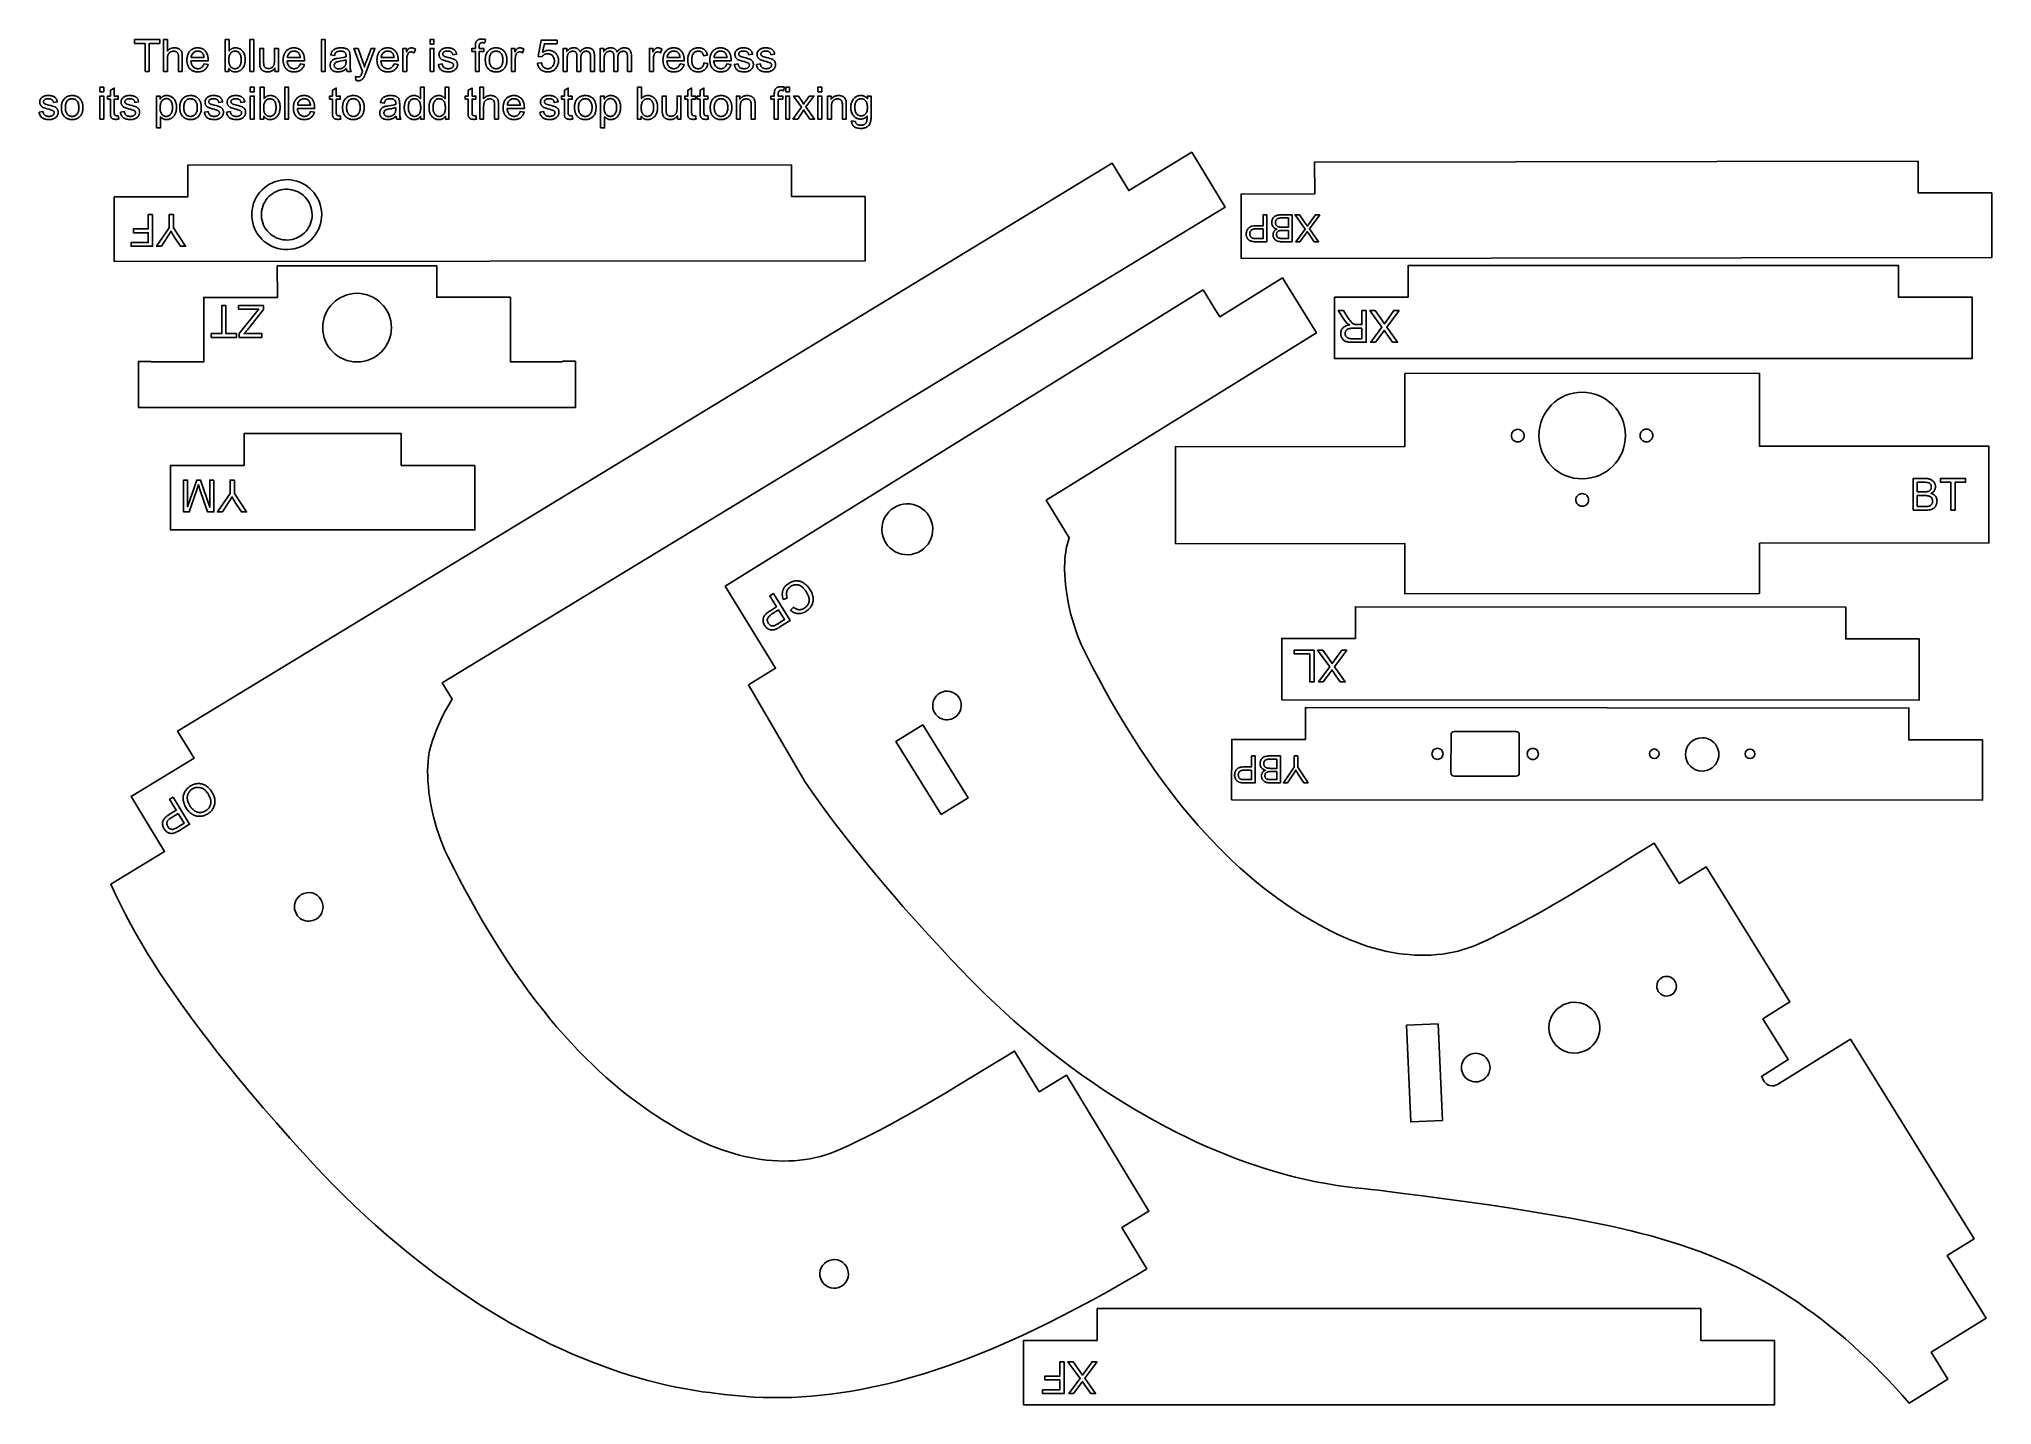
# Model space of a CAD drawing. Extents: x -318 to 296, y -196 to 234.
import ezdxf

# ---------------------------------------------------------------- set-up
doc = ezdxf.new("R2010")
doc.units = 0
for name, color, linetype in [('10MM_HATCH', 140, 'CONTINUOUS'), ('10MM_MATERIAL', 18, 'CONTINUOUS'), ('TEXT_ONLY', 1, 'CONTINUOUS')]:
    doc.layers.add(name, color=color, linetype=linetype)

msp = doc.modelspace()

# ---------------------------------------------------------------- linework, layer by layer
at = {"layer": '10MM_HATCH'}
for points in [[(-285.01, 223.66), (-285.01, 232.48), (-288.31, 232.48), (-288.31, 233.66), (-280.38, 233.66), (-280.38, 232.48), (-283.69, 232.48), (-283.69, 223.66)], [(-279.18, 223.66), (-279.18, 233.66), (-277.95, 233.66), (-277.95, 230.07), (-277.84, 230.19), (-277.73, 230.3), (-277.62, 230.41), (-277.5, 230.51), (-277.37, 230.6), (-277.25, 230.68), (-277.12, 230.75), (-276.98, 230.82), (-276.84, 230.88), (-276.7, 230.93), (-276.56, 230.97), (-276.41, 231), (-276.26, 231.03), (-276.1, 231.05), (-275.95, 231.06), (-275.78, 231.07), (-275.59, 231.06), (-275.4, 231.05), (-275.21, 231.02), (-275.03, 230.99), (-274.86, 230.94), (-274.7, 230.89), (-274.54, 230.82), (-274.39, 230.75), (-274.24, 230.67), (-274.11, 230.58), (-273.99, 230.48), (-273.88, 230.37), (-273.78, 230.26), (-273.69, 230.14), (-273.61, 230.01), (-273.54, 229.87), (-273.48, 229.72), (-273.42, 229.56), (-273.38, 229.38), (-273.35, 229.19), (-273.32, 228.98), (-273.3, 228.75), (-273.29, 228.51), (-273.28, 228.25), (-273.28, 223.66), (-274.51, 223.66), (-274.51, 228.25), (-274.52, 228.47), (-274.53, 228.68), (-274.57, 228.87), (-274.61, 229.04), (-274.66, 229.2), (-274.73, 229.35), (-274.81, 229.48), (-274.91, 229.59), (-275.01, 229.69), (-275.13, 229.77), (-275.25, 229.84), (-275.39, 229.9), (-275.54, 229.95), (-275.69, 229.98), (-275.86, 230), (-276.04, 230.01), (-276.17, 230), (-276.31, 229.99), (-276.44, 229.97), (-276.57, 229.94), (-276.69, 229.9), (-276.82, 229.85), (-276.94, 229.79), (-277.06, 229.73), (-277.18, 229.65), (-277.29, 229.57), (-277.39, 229.49), (-277.48, 229.39), (-277.56, 229.29), (-277.63, 229.19), (-277.69, 229.08), (-277.75, 228.96), (-277.8, 228.83), (-277.84, 228.69), (-277.87, 228.54), (-277.9, 228.38), (-277.92, 228.21), (-277.94, 228.02), (-277.95, 227.62), (-277.95, 223.66)], [(-258.63, 223.66), (-259.77, 223.66), (-259.77, 233.66), (-258.54, 233.66), (-258.54, 230.09), (-258.44, 230.21), (-258.34, 230.32), (-258.23, 230.42), (-258.12, 230.52), (-258.01, 230.6), (-257.9, 230.68), (-257.78, 230.76), (-257.66, 230.82), (-257.53, 230.88), (-257.4, 230.93), (-257.27, 230.97), (-257.13, 231.01), (-256.99, 231.03), (-256.85, 231.05), (-256.7, 231.06), (-256.56, 231.07), (-256.39, 231.06), (-256.23, 231.05), (-256.06, 231.03), (-255.9, 231), (-255.75, 230.96), (-255.59, 230.91), (-255.44, 230.86), (-255.29, 230.8), (-255.14, 230.73), (-255, 230.65), (-254.87, 230.56), (-254.75, 230.47), (-254.63, 230.37), (-254.51, 230.27), (-254.41, 230.16), (-254.31, 230.04), (-254.21, 229.91), (-254.13, 229.78), (-254.04, 229.65), (-253.96, 229.5), (-253.82, 229.19), (-253.7, 228.86), (-253.61, 228.51), (-253.54, 228.15), (-253.5, 227.78), (-253.49, 227.39), (-253.5, 226.94), (-253.52, 226.72), (-253.54, 226.51), (-253.58, 226.31), (-253.62, 226.11), (-253.66, 225.92), (-253.72, 225.74), (-253.78, 225.56), (-253.85, 225.39), (-253.92, 225.23), (-254, 225.07), (-254.09, 224.92), (-254.19, 224.78), (-254.3, 224.64), (-254.41, 224.51), (-254.52, 224.39), (-254.64, 224.27), (-254.76, 224.17), (-254.89, 224.07), (-255.02, 223.97), (-255.15, 223.89), (-255.28, 223.82), (-255.42, 223.75), (-255.56, 223.69), (-255.7, 223.64), (-255.85, 223.59), (-256, 223.56), (-256.15, 223.53), (-256.3, 223.51), (-256.46, 223.5), (-256.62, 223.49), (-256.77, 223.5), (-256.93, 223.51), (-257.08, 223.53), (-257.22, 223.56), (-257.36, 223.6), (-257.5, 223.64), (-257.63, 223.7), (-257.76, 223.76), (-257.88, 223.83), (-258, 223.91), (-258.12, 224), (-258.23, 224.1), (-258.34, 224.2), (-258.44, 224.31), (-258.54, 224.44), (-258.63, 224.57)], [(-252.02, 223.66), (-252.02, 233.66), (-250.79, 233.66), (-250.79, 223.66)], [(-229.5, 223.66), (-229.5, 233.66), (-228.27, 233.66), (-228.27, 223.66)], [(-195.3, 232.25), (-195.3, 233.66), (-194.07, 233.66), (-194.07, 232.25)], [(-181.04, 223.66), (-181.04, 229.95), (-182.13, 229.95), (-182.13, 230.9), (-181.04, 230.9), (-181.04, 231.67), (-181.04, 232.01), (-181.01, 232.31), (-180.97, 232.56), (-180.91, 232.76), (-180.87, 232.87), (-180.81, 232.99), (-180.74, 233.09), (-180.67, 233.19), (-180.59, 233.28), (-180.5, 233.37), (-180.4, 233.45), (-180.29, 233.53), (-180.17, 233.6), (-180.04, 233.66), (-179.9, 233.71), (-179.75, 233.75), (-179.59, 233.79), (-179.42, 233.81), (-179.23, 233.82), (-179.04, 233.83), (-178.77, 233.82), (-178.49, 233.8), (-178.2, 233.76), (-177.89, 233.71), (-178.08, 232.63), (-178.26, 232.66), (-178.45, 232.69), (-178.63, 232.7), (-178.8, 232.7), (-178.93, 232.7), (-179.06, 232.69), (-179.17, 232.67), (-179.28, 232.64), (-179.37, 232.61), (-179.45, 232.57), (-179.53, 232.52), (-179.59, 232.46), (-179.65, 232.4), (-179.69, 232.32), (-179.73, 232.23), (-179.76, 232.12), (-179.79, 232), (-179.81, 231.87), (-179.82, 231.73), (-179.82, 231.57), (-179.82, 230.9), (-178.41, 230.9), (-178.41, 229.95), (-179.82, 229.95), (-179.82, 223.66)], [(-266.45, 225.99), (-265.18, 225.83), (-265.27, 225.56), (-265.37, 225.31), (-265.48, 225.07), (-265.61, 224.85), (-265.76, 224.64), (-265.92, 224.45), (-266.1, 224.27), (-266.3, 224.11), (-266.51, 223.96), (-266.73, 223.84), (-266.97, 223.73), (-267.22, 223.65), (-267.49, 223.58), (-267.77, 223.53), (-268.06, 223.5), (-268.37, 223.49), (-268.57, 223.5), (-268.76, 223.51), (-268.94, 223.53), (-269.12, 223.56), (-269.3, 223.59), (-269.47, 223.63), (-269.63, 223.68), (-269.79, 223.74), (-269.95, 223.8), (-270.1, 223.88), (-270.24, 223.96), (-270.38, 224.05), (-270.52, 224.14), (-270.65, 224.24), (-270.77, 224.35), (-270.89, 224.47), (-271, 224.6), (-271.11, 224.73), (-271.21, 224.87), (-271.3, 225.01), (-271.38, 225.16), (-271.46, 225.32), (-271.53, 225.48), (-271.59, 225.65), (-271.64, 225.82), (-271.69, 226), (-271.73, 226.19), (-271.76, 226.38), (-271.79, 226.58), (-271.81, 226.79), (-271.82, 227.22), (-271.82, 227.44), (-271.81, 227.66), (-271.79, 227.88), (-271.76, 228.08), (-271.73, 228.28), (-271.69, 228.47), (-271.64, 228.66), (-271.59, 228.84), (-271.52, 229.02), (-271.45, 229.18), (-271.38, 229.35), (-271.29, 229.5), (-271.2, 229.65), (-271.1, 229.79), (-270.99, 229.93), (-270.88, 230.06), (-270.76, 230.18), (-270.64, 230.29), (-270.51, 230.4), (-270.37, 230.5), (-270.24, 230.59), (-270.1, 230.67), (-269.95, 230.75), (-269.8, 230.81), (-269.64, 230.87), (-269.48, 230.92), (-269.32, 230.97), (-269.15, 231), (-268.98, 231.03), (-268.8, 231.05), (-268.62, 231.06), (-268.44, 231.07), (-268.26, 231.06), (-268.08, 231.05), (-267.91, 231.03), (-267.74, 231), (-267.58, 230.97), (-267.42, 230.93), (-267.27, 230.88), (-267.12, 230.82), (-266.97, 230.75), (-266.83, 230.68), (-266.69, 230.6), (-266.56, 230.51), (-266.43, 230.41), (-266.3, 230.31), (-266.18, 230.2), (-266.06, 230.08), (-265.95, 229.95), (-265.85, 229.82), (-265.75, 229.68), (-265.66, 229.53), (-265.58, 229.38), (-265.5, 229.22), (-265.43, 229.06), (-265.37, 228.89), (-265.32, 228.71), (-265.27, 228.53), (-265.23, 228.34), (-265.2, 228.14), (-265.18, 227.94), (-265.16, 227.73), (-265.14, 227.29), (-265.15, 226.97), (-270.55, 226.97), (-270.53, 226.68), (-270.48, 226.4), (-270.43, 226.15), (-270.35, 225.91), (-270.26, 225.69), (-270.15, 225.49), (-270.02, 225.31), (-269.88, 225.14), (-269.72, 224.99), (-269.55, 224.86), (-269.38, 224.75), (-269.2, 224.66), (-269, 224.59), (-268.8, 224.54), (-268.59, 224.51), (-268.36, 224.5), (-268.2, 224.51), (-268.04, 224.53), (-267.88, 224.55), (-267.74, 224.59), (-267.6, 224.64), (-267.46, 224.7), (-267.33, 224.78), (-267.21, 224.86), (-267.09, 224.95), (-266.98, 225.06), (-266.88, 225.18), (-266.78, 225.32), (-266.69, 225.47), (-266.61, 225.63), (-266.53, 225.8)], [(-270.48, 227.98), (-266.44, 227.98), (-266.46, 228.2), (-266.5, 228.4), (-266.54, 228.6), (-266.6, 228.78), (-266.66, 228.94), (-266.73, 229.09), (-266.81, 229.23), (-266.9, 229.35), (-267.06, 229.51), (-267.22, 229.66), (-267.39, 229.78), (-267.58, 229.88), (-267.77, 229.96), (-267.98, 230.01), (-268.2, 230.05), (-268.42, 230.06), (-268.63, 230.05), (-268.83, 230.02), (-269.02, 229.98), (-269.2, 229.91), (-269.38, 229.84), (-269.54, 229.74), (-269.7, 229.62), (-269.85, 229.49), (-269.98, 229.34), (-270.1, 229.18), (-270.21, 229.01), (-270.29, 228.83), (-270.37, 228.63), (-270.42, 228.43), (-270.46, 228.21)], [(-258.64, 227.33), (-258.64, 227.02), (-258.62, 226.73), (-258.59, 226.46), (-258.55, 226.21), (-258.5, 225.99), (-258.44, 225.79), (-258.37, 225.61), (-258.29, 225.45), (-258.14, 225.23), (-257.97, 225.04), (-257.89, 224.95), (-257.8, 224.87), (-257.7, 224.8), (-257.61, 224.74), (-257.51, 224.69), (-257.4, 224.64), (-257.3, 224.6), (-257.19, 224.56), (-257.08, 224.54), (-256.96, 224.52), (-256.84, 224.51), (-256.72, 224.5), (-256.52, 224.51), (-256.33, 224.55), (-256.15, 224.6), (-255.97, 224.68), (-255.8, 224.78), (-255.63, 224.9), (-255.48, 225.04), (-255.33, 225.2), (-255.19, 225.39), (-255.07, 225.6), (-254.97, 225.82), (-254.89, 226.07), (-254.82, 226.34), (-254.78, 226.64), (-254.75, 226.95), (-254.74, 227.29), (-254.75, 227.63), (-254.78, 227.95), (-254.82, 228.25), (-254.88, 228.52), (-254.96, 228.77), (-255.06, 229), (-255.17, 229.2), (-255.3, 229.38), (-255.45, 229.54), (-255.6, 229.68), (-255.76, 229.79), (-255.93, 229.89), (-256.1, 229.96), (-256.28, 230.01), (-256.47, 230.05), (-256.66, 230.06), (-256.86, 230.05), (-257.05, 230.01), (-257.24, 229.96), (-257.41, 229.88), (-257.59, 229.78), (-257.75, 229.66), (-257.91, 229.52), (-258.06, 229.36), (-258.19, 229.17), (-258.31, 228.97), (-258.41, 228.75), (-258.5, 228.5), (-258.56, 228.24), (-258.61, 227.96), (-258.63, 227.66)], [(-244.14, 223.66), (-244.14, 224.72), (-244.25, 224.57), (-244.36, 224.43), (-244.48, 224.3), (-244.6, 224.19), (-244.73, 224.07), (-244.86, 223.97), (-245, 223.88), (-245.14, 223.8), (-245.28, 223.73), (-245.44, 223.67), (-245.59, 223.61), (-245.75, 223.57), (-245.92, 223.54), (-246.09, 223.51), (-246.26, 223.5), (-246.44, 223.49), (-246.6, 223.5), (-246.75, 223.51), (-246.91, 223.53), (-247.06, 223.56), (-247.21, 223.59), (-247.35, 223.63), (-247.5, 223.68), (-247.64, 223.74), (-247.77, 223.8), (-247.9, 223.87), (-248.01, 223.94), (-248.12, 224.02), (-248.22, 224.1), (-248.31, 224.18), (-248.39, 224.27), (-248.46, 224.36), (-248.59, 224.55), (-248.69, 224.77), (-248.78, 225.01), (-248.84, 225.27), (-248.87, 225.48), (-248.9, 225.74), (-248.91, 226.05), (-248.92, 226.41), (-248.92, 230.9), (-247.69, 230.9), (-247.69, 226.88), (-247.68, 226.44), (-247.67, 226.08), (-247.65, 225.79), (-247.61, 225.59), (-247.58, 225.47), (-247.54, 225.36), (-247.49, 225.25), (-247.43, 225.16), (-247.37, 225.06), (-247.29, 224.98), (-247.21, 224.9), (-247.12, 224.83), (-247.02, 224.76), (-246.92, 224.71), (-246.82, 224.66), (-246.7, 224.62), (-246.58, 224.59), (-246.46, 224.57), (-246.33, 224.56), (-246.19, 224.55), (-246.06, 224.56), (-245.92, 224.57), (-245.79, 224.59), (-245.66, 224.62), (-245.53, 224.66), (-245.4, 224.71), (-245.28, 224.77), (-245.16, 224.83), (-245.04, 224.91), (-244.93, 224.99), (-244.83, 225.08), (-244.74, 225.17), (-244.66, 225.27), (-244.59, 225.37), (-244.53, 225.49), (-244.47, 225.61), (-244.42, 225.73), (-244.38, 225.88), (-244.35, 226.03), (-244.32, 226.2), (-244.3, 226.39), (-244.28, 226.58), (-244.27, 227.02), (-244.27, 230.9), (-243.04, 230.9), (-243.04, 223.66)], [(-236.16, 225.99), (-234.89, 225.83), (-234.97, 225.56), (-235.07, 225.31), (-235.19, 225.07), (-235.32, 224.85), (-235.47, 224.64), (-235.63, 224.45), (-235.81, 224.27), (-236, 224.11), (-236.21, 223.96), (-236.44, 223.84), (-236.67, 223.73), (-236.93, 223.65), (-237.19, 223.58), (-237.47, 223.53), (-237.77, 223.5), (-238.08, 223.49), (-238.27, 223.5), (-238.46, 223.51), (-238.65, 223.53), (-238.83, 223.56), (-239.01, 223.59), (-239.18, 223.63), (-239.34, 223.68), (-239.5, 223.74), (-239.66, 223.8), (-239.81, 223.88), (-239.95, 223.96), (-240.09, 224.05), (-240.22, 224.14), (-240.35, 224.24), (-240.48, 224.35), (-240.6, 224.47), (-240.71, 224.6), (-240.82, 224.73), (-240.91, 224.87), (-241, 225.01), (-241.09, 225.16), (-241.16, 225.32), (-241.23, 225.48), (-241.3, 225.65), (-241.35, 225.82), (-241.4, 226), (-241.44, 226.19), (-241.47, 226.38), (-241.5, 226.58), (-241.51, 226.79), (-241.53, 227.22), (-241.52, 227.44), (-241.51, 227.66), (-241.49, 227.88), (-241.47, 228.08), (-241.44, 228.28), (-241.4, 228.47), (-241.35, 228.66), (-241.29, 228.84), (-241.23, 229.02), (-241.16, 229.18), (-241.08, 229.35), (-241, 229.5), (-240.91, 229.65), (-240.81, 229.79), (-240.7, 229.93), (-240.59, 230.06), (-240.47, 230.18), (-240.34, 230.29), (-240.21, 230.4), (-240.08, 230.5), (-239.94, 230.59), (-239.8, 230.67), (-239.66, 230.75), (-239.51, 230.81), (-239.35, 230.87), (-239.19, 230.92), (-239.03, 230.97), (-238.86, 231), (-238.69, 231.03), (-238.51, 231.05), (-238.33, 231.06), (-238.14, 231.07), (-237.97, 231.06), (-237.79, 231.05), (-237.62, 231.03), (-237.45, 231), (-237.29, 230.97), (-237.13, 230.93), (-236.98, 230.88), (-236.82, 230.82), (-236.68, 230.75), (-236.54, 230.68), (-236.4, 230.6), (-236.26, 230.51), (-236.13, 230.41), (-236.01, 230.31), (-235.89, 230.2), (-235.77, 230.08), (-235.66, 229.95), (-235.56, 229.82), (-235.46, 229.68), (-235.37, 229.53), (-235.29, 229.38), (-235.21, 229.22), (-235.14, 229.06), (-235.08, 228.89), (-235.03, 228.71), (-234.98, 228.53), (-234.94, 228.34), (-234.91, 228.14), (-234.88, 227.94), (-234.86, 227.73), (-234.85, 227.29), (-234.86, 226.97), (-240.26, 226.97), (-240.23, 226.68), (-240.19, 226.4), (-240.13, 226.15), (-240.06, 225.91), (-239.96, 225.69), (-239.85, 225.49), (-239.73, 225.31), (-239.58, 225.14), (-239.43, 224.99), (-239.26, 224.86), (-239.09, 224.75), (-238.9, 224.66), (-238.71, 224.59), (-238.5, 224.54), (-238.29, 224.51), (-238.07, 224.5), (-237.9, 224.51), (-237.74, 224.53), (-237.59, 224.55), (-237.44, 224.59), (-237.3, 224.64), (-237.17, 224.7), (-237.04, 224.78), (-236.92, 224.86), (-236.8, 224.95), (-236.69, 225.06), (-236.59, 225.18), (-236.49, 225.32), (-236.4, 225.47), (-236.31, 225.63), (-236.23, 225.8)], [(-240.19, 227.98), (-236.15, 227.98), (-236.17, 228.2), (-236.21, 228.4), (-236.25, 228.6), (-236.3, 228.78), (-236.37, 228.94), (-236.44, 229.09), (-236.52, 229.23), (-236.61, 229.35), (-236.76, 229.51), (-236.92, 229.66), (-237.1, 229.78), (-237.28, 229.88), (-237.48, 229.96), (-237.69, 230.01), (-237.9, 230.05), (-238.13, 230.06), (-238.34, 230.05), (-238.54, 230.02), (-238.73, 229.98), (-238.91, 229.91), (-239.08, 229.84), (-239.25, 229.74), (-239.4, 229.62), (-239.55, 229.49), (-239.69, 229.34), (-239.81, 229.18), (-239.91, 229.01), (-240, 228.83), (-240.07, 228.63), (-240.13, 228.43), (-240.17, 228.21)], [(-221.64, 224.55), (-221.98, 224.28), (-222.14, 224.16), (-222.31, 224.06), (-222.47, 223.96), (-222.63, 223.87), (-222.79, 223.8), (-222.95, 223.73), (-223.11, 223.68), (-223.27, 223.63), (-223.44, 223.59), (-223.6, 223.55), (-223.77, 223.53), (-223.95, 223.51), (-224.12, 223.5), (-224.3, 223.49), (-224.59, 223.5), (-224.87, 223.53), (-225.12, 223.58), (-225.36, 223.64), (-225.58, 223.72), (-225.78, 223.82), (-225.97, 223.94), (-226.14, 224.08), (-226.29, 224.23), (-226.42, 224.39), (-226.53, 224.56), (-226.62, 224.74), (-226.69, 224.93), (-226.74, 225.13), (-226.77, 225.35), (-226.78, 225.57), (-226.78, 225.7), (-226.77, 225.83), (-226.75, 225.95), (-226.72, 226.08), (-226.69, 226.2), (-226.64, 226.31), (-226.6, 226.43), (-226.54, 226.54), (-226.41, 226.75), (-226.26, 226.94), (-226.09, 227.1), (-225.9, 227.25), (-225.7, 227.37), (-225.49, 227.48), (-225.26, 227.57), (-225.02, 227.65), (-224.82, 227.7), (-224.57, 227.74), (-223.93, 227.83), (-223.23, 227.93), (-222.64, 228.03), (-222.14, 228.14), (-221.93, 228.2), (-221.74, 228.26), (-221.73, 228.58), (-221.74, 228.76), (-221.75, 228.92), (-221.78, 229.08), (-221.82, 229.22), (-221.87, 229.34), (-221.93, 229.45), (-222, 229.55), (-222.08, 229.63), (-222.21, 229.73), (-222.34, 229.82), (-222.5, 229.89), (-222.67, 229.95), (-222.85, 229.99), (-223.04, 230.02), (-223.25, 230.04), (-223.48, 230.05), (-223.69, 230.04), (-223.88, 230.03), (-224.06, 230.01), (-224.23, 229.97), (-224.38, 229.93), (-224.52, 229.88), (-224.65, 229.82), (-224.76, 229.75), (-224.86, 229.66), (-224.95, 229.57), (-225.04, 229.45), (-225.12, 229.33), (-225.19, 229.18), (-225.26, 229.03), (-225.32, 228.86), (-225.37, 228.67), (-226.57, 228.84), (-226.52, 229.02), (-226.47, 229.2), (-226.42, 229.37), (-226.35, 229.53), (-226.28, 229.68), (-226.2, 229.82), (-226.12, 229.96), (-226.03, 230.08), (-225.93, 230.2), (-225.82, 230.3), (-225.7, 230.41), (-225.57, 230.5), (-225.43, 230.59), (-225.28, 230.67), (-225.12, 230.74), (-224.95, 230.81), (-224.76, 230.87), (-224.58, 230.92), (-224.38, 230.97), (-224.18, 231), (-223.97, 231.03), (-223.75, 231.05), (-223.53, 231.06), (-223.3, 231.07), (-222.86, 231.05), (-222.65, 231.04), (-222.46, 231.01), (-222.28, 230.98), (-222.11, 230.94), (-221.94, 230.9), (-221.79, 230.85), (-221.52, 230.73), (-221.4, 230.67), (-221.29, 230.6), (-221.19, 230.53), (-221.1, 230.46), (-221.01, 230.38), (-220.94, 230.3), (-220.82, 230.12), (-220.71, 229.92), (-220.62, 229.7), (-220.56, 229.46), (-220.53, 229.27), (-220.51, 229.02), (-220.5, 228.71), (-220.5, 228.33), (-220.5, 226.69), (-220.49, 225.92), (-220.48, 225.3), (-220.45, 224.83), (-220.42, 224.53), (-220.37, 224.3), (-220.3, 224.08), (-220.22, 223.87), (-220.11, 223.66), (-221.39, 223.66), (-221.48, 223.86), (-221.55, 224.07), (-221.6, 224.3)], [(-218.65, 220.87), (-218.79, 222.02), (-218.59, 221.97), (-218.41, 221.94), (-218.24, 221.92), (-218.08, 221.91), (-217.89, 221.92), (-217.71, 221.95), (-217.56, 221.99), (-217.43, 222.05), (-217.31, 222.12), (-217.21, 222.21), (-217.11, 222.31), (-217.03, 222.43), (-216.96, 222.56), (-216.87, 222.75), (-216.65, 223.34), (-216.54, 223.64), (-219.29, 230.9), (-217.97, 230.9), (-216.46, 226.71), (-216.32, 226.3), (-216.18, 225.89), (-216.05, 225.46), (-215.93, 225.03), (-215.82, 225.45), (-215.7, 225.86), (-215.57, 226.27), (-215.43, 226.68), (-213.88, 230.9), (-212.65, 230.9), (-215.41, 223.54), (-215.62, 222.98), (-215.8, 222.53), (-215.96, 222.16), (-216.1, 221.89), (-216.18, 221.74), (-216.27, 221.61), (-216.36, 221.48), (-216.45, 221.37), (-216.54, 221.26), (-216.64, 221.16), (-216.74, 221.08), (-216.85, 221), (-216.96, 220.93), (-217.07, 220.88), (-217.19, 220.83), (-217.31, 220.79), (-217.44, 220.76), (-217.58, 220.74), (-217.71, 220.72), (-217.86, 220.72), (-218.04, 220.73), (-218.23, 220.76), (-218.44, 220.8)], [(-206.65, 225.99), (-205.38, 225.83), (-205.47, 225.56), (-205.56, 225.31), (-205.68, 225.07), (-205.81, 224.85), (-205.96, 224.64), (-206.12, 224.45), (-206.3, 224.27), (-206.49, 224.11), (-206.7, 223.96), (-206.93, 223.84), (-207.17, 223.73), (-207.42, 223.65), (-207.68, 223.58), (-207.96, 223.53), (-208.26, 223.5), (-208.57, 223.49), (-208.76, 223.5), (-208.95, 223.51), (-209.14, 223.53), (-209.32, 223.56), (-209.5, 223.59), (-209.67, 223.63), (-209.83, 223.68), (-209.99, 223.74), (-210.15, 223.8), (-210.3, 223.88), (-210.44, 223.96), (-210.58, 224.05), (-210.72, 224.14), (-210.85, 224.24), (-210.97, 224.35), (-211.09, 224.47), (-211.2, 224.6), (-211.31, 224.73), (-211.4, 224.87), (-211.5, 225.01), (-211.58, 225.16), (-211.66, 225.32), (-211.72, 225.48), (-211.79, 225.65), (-211.84, 225.82), (-211.89, 226), (-211.93, 226.19), (-211.96, 226.38), (-211.99, 226.58), (-212, 226.79), (-212.02, 227.22), (-212.02, 227.44), (-212, 227.66), (-211.99, 227.88), (-211.96, 228.08), (-211.93, 228.28), (-211.89, 228.47), (-211.84, 228.66), (-211.78, 228.84), (-211.72, 229.02), (-211.65, 229.18), (-211.57, 229.35), (-211.49, 229.5), (-211.4, 229.65), (-211.3, 229.79), (-211.19, 229.93), (-211.08, 230.06), (-210.96, 230.18), (-210.83, 230.29), (-210.71, 230.4), (-210.57, 230.5), (-210.43, 230.59), (-210.29, 230.67), (-210.15, 230.75), (-210, 230.81), (-209.84, 230.87), (-209.68, 230.92), (-209.52, 230.97), (-209.35, 231), (-209.18, 231.03), (-209, 231.05), (-208.82, 231.06), (-208.64, 231.07), (-208.46, 231.06), (-208.28, 231.05), (-208.11, 231.03), (-207.94, 231), (-207.78, 230.97), (-207.62, 230.93), (-207.47, 230.88), (-207.32, 230.82), (-207.17, 230.75), (-207.03, 230.68), (-206.89, 230.6), (-206.76, 230.51), (-206.63, 230.41), (-206.5, 230.31), (-206.38, 230.2), (-206.26, 230.08), (-206.15, 229.95), (-206.05, 229.82), (-205.95, 229.68), (-205.86, 229.53), (-205.78, 229.38), (-205.7, 229.22), (-205.63, 229.06), (-205.57, 228.89), (-205.52, 228.71), (-205.47, 228.53), (-205.43, 228.34), (-205.4, 228.14), (-205.37, 227.94), (-205.36, 227.73), (-205.34, 227.29), (-205.35, 226.97), (-210.75, 226.97), (-210.72, 226.68), (-210.68, 226.4), (-210.62, 226.15), (-210.55, 225.91), (-210.45, 225.69), (-210.34, 225.49), (-210.22, 225.31), (-210.08, 225.14), (-209.92, 224.99), (-209.75, 224.86), (-209.58, 224.75), (-209.39, 224.66), (-209.2, 224.59), (-209, 224.54), (-208.78, 224.51), (-208.56, 224.5), (-208.4, 224.51), (-208.24, 224.53), (-208.08, 224.55), (-207.93, 224.59), (-207.79, 224.64), (-207.66, 224.7), (-207.53, 224.78), (-207.41, 224.86), (-207.29, 224.95), (-207.18, 225.06), (-207.08, 225.18), (-206.98, 225.32), (-206.89, 225.47), (-206.8, 225.63), (-206.72, 225.8)], [(-210.68, 227.98), (-206.64, 227.98), (-206.66, 228.2), (-206.7, 228.4), (-206.74, 228.6), (-206.79, 228.78), (-206.86, 228.94), (-206.93, 229.09), (-207.01, 229.23), (-207.1, 229.35), (-207.25, 229.51), (-207.42, 229.66), (-207.59, 229.78), (-207.77, 229.88), (-207.97, 229.96), (-208.18, 230.01), (-208.39, 230.05), (-208.62, 230.06), (-208.83, 230.05), (-209.03, 230.02), (-209.22, 229.98), (-209.4, 229.91), (-209.57, 229.84), (-209.74, 229.74), (-209.9, 229.62), (-210.04, 229.49), (-210.18, 229.34), (-210.3, 229.18), (-210.4, 229.01), (-210.49, 228.83), (-210.56, 228.63), (-210.62, 228.43), (-210.66, 228.21)], [(-203.85, 223.66), (-203.85, 230.9), (-202.75, 230.9), (-202.75, 229.8), (-202.54, 230.16), (-202.44, 230.31), (-202.34, 230.44), (-202.25, 230.56), (-202.15, 230.66), (-202.06, 230.75), (-201.97, 230.82), (-201.88, 230.88), (-201.78, 230.93), (-201.69, 230.97), (-201.59, 231), (-201.49, 231.03), (-201.39, 231.05), (-201.29, 231.06), (-201.18, 231.07), (-201.02, 231.06), (-200.87, 231.04), (-200.71, 231.01), (-200.55, 230.97), (-200.4, 230.91), (-200.24, 230.84), (-200.08, 230.76), (-199.92, 230.67), (-200.34, 229.53), (-200.57, 229.65), (-200.68, 229.69), (-200.79, 229.73), (-200.9, 229.76), (-201.02, 229.78), (-201.13, 229.79), (-201.24, 229.8), (-201.34, 229.79), (-201.44, 229.78), (-201.53, 229.76), (-201.62, 229.74), (-201.71, 229.7), (-201.8, 229.66), (-201.88, 229.61), (-201.96, 229.56), (-202.04, 229.49), (-202.11, 229.42), (-202.18, 229.35), (-202.24, 229.27), (-202.29, 229.18), (-202.34, 229.09), (-202.42, 228.88), (-202.51, 228.55), (-202.58, 228.2), (-202.61, 227.83), (-202.63, 227.45), (-202.63, 223.66)], [(-195.3, 223.66), (-195.3, 230.9), (-194.07, 230.9), (-194.07, 223.66)], [(-192.69, 225.82), (-191.48, 226.01), (-191.45, 225.83), (-191.41, 225.67), (-191.35, 225.51), (-191.29, 225.37), (-191.21, 225.23), (-191.12, 225.11), (-191.02, 225), (-190.91, 224.89), (-190.79, 224.8), (-190.65, 224.72), (-190.51, 224.66), (-190.35, 224.6), (-190.18, 224.56), (-190, 224.53), (-189.81, 224.51), (-189.6, 224.5), (-189.4, 224.51), (-189.21, 224.53), (-189.03, 224.55), (-188.87, 224.59), (-188.72, 224.64), (-188.58, 224.7), (-188.46, 224.77), (-188.35, 224.85), (-188.25, 224.94), (-188.17, 225.03), (-188.1, 225.12), (-188.04, 225.22), (-188, 225.33), (-187.97, 225.43), (-187.95, 225.54), (-187.94, 225.66), (-187.95, 225.76), (-187.96, 225.85), (-187.99, 225.94), (-188.03, 226.03), (-188.08, 226.11), (-188.14, 226.18), (-188.22, 226.25), (-188.3, 226.31), (-188.38, 226.35), (-188.47, 226.4), (-188.74, 226.5), (-189.1, 226.61), (-189.56, 226.73), (-190.18, 226.89), (-190.7, 227.05), (-191.12, 227.19), (-191.43, 227.32), (-191.56, 227.38), (-191.67, 227.45), (-191.79, 227.53), (-191.89, 227.61), (-191.98, 227.7), (-192.07, 227.8), (-192.15, 227.9), (-192.22, 228.01), (-192.28, 228.12), (-192.34, 228.23), (-192.38, 228.35), (-192.42, 228.47), (-192.45, 228.59), (-192.47, 228.72), (-192.49, 228.85), (-192.49, 228.98), (-192.48, 229.22), (-192.43, 229.45), (-192.37, 229.66), (-192.27, 229.88), (-192.15, 230.07), (-192.01, 230.25), (-191.85, 230.42), (-191.66, 230.56), (-191.51, 230.66), (-191.33, 230.76), (-191.12, 230.84), (-190.88, 230.92), (-190.63, 230.98), (-190.37, 231.03), (-190.1, 231.06), (-189.82, 231.07), (-189.61, 231.06), (-189.41, 231.05), (-189.21, 231.03), (-189.02, 231), (-188.84, 230.97), (-188.66, 230.93), (-188.49, 230.88), (-188.33, 230.82), (-188.17, 230.76), (-188.02, 230.69), (-187.89, 230.61), (-187.77, 230.53), (-187.65, 230.45), (-187.55, 230.35), (-187.46, 230.26), (-187.37, 230.16), (-187.3, 230.05), (-187.23, 229.93), (-187.17, 229.8), (-187.11, 229.67), (-187.06, 229.52), (-187.02, 229.37), (-186.98, 229.2), (-186.95, 229.03), (-188.15, 228.87), (-188.18, 229.01), (-188.21, 229.13), (-188.26, 229.25), (-188.31, 229.37), (-188.38, 229.47), (-188.45, 229.57), (-188.53, 229.66), (-188.63, 229.74), (-188.73, 229.82), (-188.84, 229.88), (-188.97, 229.93), (-189.1, 229.98), (-189.24, 230.01), (-189.4, 230.04), (-189.56, 230.05), (-189.73, 230.06), (-189.94, 230.05), (-190.13, 230.04), (-190.3, 230.02), (-190.46, 229.99), (-190.6, 229.95), (-190.73, 229.9), (-190.84, 229.84), (-190.94, 229.78), (-191.03, 229.71), (-191.1, 229.63), (-191.16, 229.55), (-191.21, 229.47), (-191.25, 229.39), (-191.28, 229.3), (-191.3, 229.21), (-191.3, 229.12), (-191.29, 229.01), (-191.27, 228.9), (-191.22, 228.79), (-191.15, 228.69), (-191.07, 228.6), (-190.96, 228.51), (-190.83, 228.43), (-190.68, 228.36), (-190.32, 228.25), (-189.6, 228.05), (-189, 227.88), (-188.49, 227.73), (-188.09, 227.6), (-187.78, 227.48), (-187.65, 227.42), (-187.54, 227.36), (-187.42, 227.29), (-187.32, 227.21), (-187.22, 227.13), (-187.13, 227.04), (-187.05, 226.94), (-186.97, 226.84), (-186.9, 226.73), (-186.84, 226.61), (-186.79, 226.49), (-186.75, 226.36), (-186.72, 226.23), (-186.7, 226.09), (-186.68, 225.94), (-186.68, 225.79), (-186.68, 225.63), (-186.7, 225.48), (-186.73, 225.34), (-186.77, 225.19), (-186.82, 225.05), (-186.88, 224.91), (-186.95, 224.77), (-187.04, 224.63), (-187.13, 224.5), (-187.24, 224.37), (-187.35, 224.26), (-187.47, 224.15), (-187.61, 224.05), (-187.75, 223.95), (-187.91, 223.87), (-188.07, 223.79), (-188.24, 223.72), (-188.42, 223.66), (-188.6, 223.61), (-188.79, 223.57), (-188.98, 223.54), (-189.18, 223.51), (-189.39, 223.5), (-189.6, 223.49), (-189.94, 223.5), (-190.26, 223.53), (-190.56, 223.58), (-190.84, 223.64), (-191.1, 223.72), (-191.34, 223.82), (-191.55, 223.94), (-191.75, 224.08), (-191.93, 224.24), (-192.09, 224.41), (-192.23, 224.6), (-192.36, 224.81), (-192.47, 225.04), (-192.56, 225.28), (-192.63, 225.54)], [(-177.91, 227.28), (-177.91, 227.53), (-177.9, 227.77), (-177.87, 228), (-177.84, 228.22), (-177.8, 228.44), (-177.76, 228.64), (-177.7, 228.84), (-177.63, 229.03), (-177.56, 229.21), (-177.48, 229.39), (-177.38, 229.55), (-177.28, 229.71), (-177.17, 229.86), (-177.06, 230), (-176.93, 230.14), (-176.79, 230.26), (-176.55, 230.45), (-176.3, 230.61), (-176.04, 230.75), (-175.76, 230.86), (-175.47, 230.95), (-175.16, 231.02), (-174.85, 231.05), (-174.52, 231.07), (-174.33, 231.06), (-174.15, 231.05), (-173.97, 231.03), (-173.8, 231), (-173.64, 230.97), (-173.47, 230.93), (-173.31, 230.88), (-173.16, 230.82), (-173.01, 230.76), (-172.86, 230.68), (-172.72, 230.6), (-172.58, 230.52), (-172.45, 230.42), (-172.32, 230.32), (-172.19, 230.21), (-172.07, 230.09), (-171.96, 229.96), (-171.85, 229.83), (-171.75, 229.69), (-171.66, 229.55), (-171.57, 229.4), (-171.5, 229.25), (-171.43, 229.09), (-171.36, 228.92), (-171.31, 228.75), (-171.26, 228.57), (-171.22, 228.39), (-171.18, 228.2), (-171.16, 228), (-171.14, 227.8), (-171.13, 227.6), (-171.13, 227.38), (-171.13, 227.04), (-171.15, 226.72), (-171.18, 226.42), (-171.23, 226.13), (-171.29, 225.87), (-171.36, 225.62), (-171.45, 225.39), (-171.55, 225.18), (-171.66, 224.99), (-171.78, 224.8), (-171.91, 224.63), (-172.06, 224.47), (-172.22, 224.32), (-172.39, 224.18), (-172.57, 224.05), (-172.77, 223.94), (-172.97, 223.83), (-173.18, 223.74), (-173.39, 223.67), (-173.6, 223.61), (-173.83, 223.56), (-174.05, 223.52), (-174.28, 223.5), (-174.52, 223.49), (-174.7, 223.5), (-174.89, 223.51), (-175.07, 223.53), (-175.24, 223.56), (-175.41, 223.59), (-175.57, 223.63), (-175.74, 223.68), (-175.89, 223.74), (-176.04, 223.8), (-176.19, 223.88), (-176.33, 223.96), (-176.47, 224.04), (-176.6, 224.14), (-176.73, 224.24), (-176.86, 224.35), (-176.97, 224.47), (-177.09, 224.6), (-177.19, 224.73), (-177.29, 224.87), (-177.39, 225.01), (-177.47, 225.16), (-177.55, 225.32), (-177.62, 225.49), (-177.68, 225.66), (-177.73, 225.84), (-177.78, 226.02), (-177.82, 226.22), (-177.85, 226.42), (-177.88, 226.62), (-177.9, 226.83), (-177.91, 227.05)], [(-176.65, 227.28), (-176.64, 226.94), (-176.61, 226.63), (-176.57, 226.33), (-176.5, 226.06), (-176.41, 225.81), (-176.31, 225.59), (-176.19, 225.38), (-176.04, 225.2), (-175.89, 225.03), (-175.72, 224.89), (-175.54, 224.77), (-175.36, 224.68), (-175.16, 224.6), (-174.96, 224.55), (-174.74, 224.51), (-174.52, 224.5), (-174.29, 224.51), (-174.08, 224.55), (-173.87, 224.6), (-173.68, 224.68), (-173.49, 224.78), (-173.32, 224.9), (-173.15, 225.04), (-172.99, 225.2), (-172.85, 225.39), (-172.73, 225.59), (-172.62, 225.82), (-172.54, 226.08), (-172.47, 226.35), (-172.43, 226.65), (-172.4, 226.98), (-172.39, 227.32), (-172.4, 227.65), (-172.43, 227.95), (-172.47, 228.24), (-172.54, 228.5), (-172.63, 228.75), (-172.73, 228.97), (-172.85, 229.17), (-173, 229.36), (-173.16, 229.52), (-173.32, 229.66), (-173.5, 229.78), (-173.68, 229.88), (-173.88, 229.95), (-174.08, 230.01), (-174.29, 230.04), (-174.52, 230.05), (-174.74, 230.04), (-174.96, 230.01), (-175.16, 229.95), (-175.36, 229.88), (-175.54, 229.78), (-175.72, 229.66), (-175.89, 229.52), (-176.04, 229.36), (-176.19, 229.18), (-176.31, 228.97), (-176.41, 228.75), (-176.5, 228.5), (-176.57, 228.23), (-176.61, 227.93), (-176.64, 227.62)], [(-169.7, 223.66), (-169.7, 230.9), (-168.59, 230.9), (-168.59, 229.8), (-168.39, 230.16), (-168.29, 230.31), (-168.19, 230.44), (-168.09, 230.56), (-168, 230.66), (-167.9, 230.75), (-167.81, 230.82), (-167.72, 230.88), (-167.63, 230.93), (-167.54, 230.97), (-167.44, 231), (-167.34, 231.03), (-167.24, 231.05), (-167.13, 231.06), (-167.03, 231.07), (-166.87, 231.06), (-166.71, 231.04), (-166.56, 231.01), (-166.4, 230.97), (-166.24, 230.91), (-166.08, 230.84), (-165.92, 230.76), (-165.76, 230.67), (-166.19, 229.53), (-166.41, 229.65), (-166.52, 229.69), (-166.64, 229.73), (-166.75, 229.76), (-166.86, 229.78), (-166.97, 229.79), (-167.09, 229.8), (-167.19, 229.79), (-167.28, 229.78), (-167.38, 229.76), (-167.47, 229.74), (-167.56, 229.7), (-167.65, 229.66), (-167.73, 229.61), (-167.81, 229.56), (-167.89, 229.49), (-167.96, 229.42), (-168.02, 229.35), (-168.09, 229.27), (-168.14, 229.18), (-168.19, 229.09), (-168.27, 228.88), (-168.36, 228.55), (-168.42, 228.2), (-168.46, 227.83), (-168.47, 227.45), (-168.47, 223.66)], [(-161.49, 226.28), (-160.2, 226.39), (-160.16, 226.16), (-160.11, 225.95), (-160.04, 225.75), (-159.97, 225.56), (-159.88, 225.39), (-159.78, 225.24), (-159.66, 225.1), (-159.54, 224.97), (-159.41, 224.86), (-159.27, 224.76), (-159.12, 224.68), (-158.96, 224.62), (-158.8, 224.56), (-158.64, 224.53), (-158.46, 224.5), (-158.28, 224.5), (-158.06, 224.51), (-157.85, 224.54), (-157.65, 224.59), (-157.46, 224.66), (-157.28, 224.76), (-157.1, 224.87), (-156.94, 225.01), (-156.78, 225.17), (-156.64, 225.34), (-156.51, 225.53), (-156.41, 225.73), (-156.32, 225.94), (-156.25, 226.17), (-156.2, 226.41), (-156.18, 226.67), (-156.17, 226.94), (-156.18, 227.19), (-156.2, 227.44), (-156.25, 227.66), (-156.31, 227.88), (-156.4, 228.08), (-156.5, 228.27), (-156.62, 228.44), (-156.76, 228.6), (-156.91, 228.74), (-157.07, 228.86), (-157.25, 228.97), (-157.44, 229.05), (-157.64, 229.12), (-157.85, 229.17), (-158.07, 229.19), (-158.3, 229.2), (-158.45, 229.2), (-158.59, 229.19), (-158.73, 229.17), (-158.87, 229.14), (-159, 229.1), (-159.13, 229.05), (-159.25, 229), (-159.37, 228.93), (-159.49, 228.86), (-159.6, 228.79), (-159.7, 228.71), (-159.8, 228.62), (-159.89, 228.53), (-159.97, 228.44), (-160.05, 228.34), (-160.12, 228.24), (-161.28, 228.39), (-160.31, 233.52), (-155.33, 233.52), (-155.33, 232.35), (-159.32, 232.35), (-159.86, 229.66), (-159.64, 229.81), (-159.41, 229.94), (-159.18, 230.04), (-158.94, 230.13), (-158.7, 230.2), (-158.46, 230.25), (-158.22, 230.28), (-157.97, 230.29), (-157.65, 230.27), (-157.34, 230.23), (-157.2, 230.2), (-157.05, 230.16), (-156.91, 230.11), (-156.77, 230.06), (-156.63, 230), (-156.5, 229.93), (-156.37, 229.86), (-156.24, 229.78), (-156.12, 229.69), (-156, 229.59), (-155.76, 229.38), (-155.66, 229.27), (-155.55, 229.15), (-155.46, 229.02), (-155.37, 228.9), (-155.29, 228.76), (-155.22, 228.63), (-155.15, 228.49), (-155.09, 228.34), (-155.04, 228.2), (-154.99, 228.04), (-154.95, 227.89), (-154.92, 227.73), (-154.88, 227.4), (-154.86, 227.05), (-154.88, 226.71), (-154.91, 226.39), (-154.97, 226.08), (-155.06, 225.78), (-155.17, 225.5), (-155.31, 225.22), (-155.47, 224.95), (-155.65, 224.7), (-155.78, 224.55), (-155.91, 224.42), (-156.04, 224.29), (-156.18, 224.17), (-156.32, 224.06), (-156.48, 223.96), (-156.63, 223.87), (-156.79, 223.79), (-156.96, 223.72), (-157.13, 223.66), (-157.31, 223.61), (-157.49, 223.56), (-157.68, 223.53), (-157.88, 223.51), (-158.08, 223.49), (-158.28, 223.49), (-158.61, 223.5), (-158.93, 223.54), (-159.23, 223.6), (-159.52, 223.68), (-159.79, 223.79), (-160.05, 223.92), (-160.28, 224.07), (-160.51, 224.25), (-160.71, 224.45), (-160.89, 224.66), (-161.05, 224.89), (-161.19, 225.14), (-161.3, 225.4), (-161.39, 225.68), (-161.45, 225.97)], [(-153.38, 223.66), (-153.38, 230.9), (-152.29, 230.9), (-152.29, 229.89), (-152.2, 230.02), (-152.1, 230.14), (-152, 230.26), (-151.89, 230.37), (-151.77, 230.47), (-151.65, 230.57), (-151.52, 230.66), (-151.38, 230.74), (-151.23, 230.82), (-151.09, 230.88), (-150.93, 230.94), (-150.77, 230.99), (-150.61, 231.02), (-150.44, 231.05), (-150.27, 231.06), (-150.09, 231.07), (-149.89, 231.06), (-149.7, 231.05), (-149.53, 231.02), (-149.36, 230.98), (-149.2, 230.94), (-149.04, 230.88), (-148.9, 230.81), (-148.77, 230.73), (-148.64, 230.64), (-148.53, 230.55), (-148.43, 230.44), (-148.33, 230.33), (-148.24, 230.21), (-148.17, 230.08), (-148.1, 229.94), (-148.04, 229.8), (-147.93, 229.95), (-147.82, 230.09), (-147.7, 230.23), (-147.58, 230.35), (-147.45, 230.47), (-147.32, 230.57), (-147.19, 230.66), (-147.05, 230.75), (-146.91, 230.82), (-146.77, 230.89), (-146.62, 230.94), (-146.46, 230.99), (-146.3, 231.02), (-146.14, 231.05), (-145.98, 231.06), (-145.8, 231.07), (-145.54, 231.06), (-145.3, 231.03), (-145.07, 230.98), (-144.85, 230.92), (-144.65, 230.83), (-144.47, 230.73), (-144.3, 230.61), (-144.15, 230.47), (-144.01, 230.31), (-143.89, 230.13), (-143.79, 229.93), (-143.71, 229.71), (-143.65, 229.47), (-143.6, 229.21), (-143.58, 228.93), (-143.57, 228.63), (-143.57, 223.66), (-144.79, 223.66), (-144.79, 228.22), (-144.8, 228.56), (-144.82, 228.86), (-144.86, 229.09), (-144.91, 229.28), (-144.98, 229.44), (-145.08, 229.57), (-145.2, 229.7), (-145.34, 229.8), (-145.5, 229.89), (-145.68, 229.95), (-145.87, 229.99), (-146.08, 230), (-146.26, 229.99), (-146.44, 229.97), (-146.61, 229.93), (-146.78, 229.87), (-146.93, 229.8), (-147.08, 229.72), (-147.22, 229.61), (-147.35, 229.49), (-147.46, 229.36), (-147.57, 229.2), (-147.65, 229.03), (-147.73, 228.83), (-147.78, 228.62), (-147.82, 228.39), (-147.84, 228.14), (-147.85, 227.87), (-147.85, 223.66), (-149.08, 223.66), (-149.08, 228.36), (-149.08, 228.56), (-149.1, 228.75), (-149.12, 228.92), (-149.15, 229.08), (-149.2, 229.23), (-149.25, 229.36), (-149.31, 229.48), (-149.38, 229.59), (-149.46, 229.69), (-149.55, 229.77), (-149.66, 229.84), (-149.77, 229.9), (-149.9, 229.94), (-150.04, 229.98), (-150.2, 230), (-150.36, 230), (-150.49, 230), (-150.62, 229.98), (-150.74, 229.96), (-150.86, 229.93), (-150.98, 229.9), (-151.1, 229.85), (-151.21, 229.79), (-151.32, 229.73), (-151.43, 229.66), (-151.52, 229.58), (-151.62, 229.49), (-151.7, 229.39), (-151.78, 229.29), (-151.84, 229.18), (-151.9, 229.06), (-151.96, 228.93), (-152, 228.79), (-152.04, 228.64), (-152.08, 228.47), (-152.11, 228.29), (-152.14, 227.88), (-152.16, 227.42), (-152.16, 223.66)], [(-141.75, 223.66), (-141.75, 230.9), (-140.65, 230.9), (-140.65, 229.89), (-140.56, 230.02), (-140.46, 230.14), (-140.36, 230.26), (-140.25, 230.37), (-140.13, 230.47), (-140.01, 230.57), (-139.88, 230.66), (-139.74, 230.74), (-139.6, 230.82), (-139.45, 230.88), (-139.29, 230.94), (-139.14, 230.99), (-138.97, 231.02), (-138.8, 231.05), (-138.63, 231.06), (-138.45, 231.07), (-138.25, 231.06), (-138.07, 231.05), (-137.89, 231.02), (-137.72, 230.98), (-137.56, 230.94), (-137.41, 230.88), (-137.27, 230.81), (-137.13, 230.73), (-137.01, 230.64), (-136.89, 230.55), (-136.79, 230.44), (-136.69, 230.33), (-136.61, 230.21), (-136.53, 230.08), (-136.46, 229.94), (-136.41, 229.8), (-136.3, 229.95), (-136.18, 230.09), (-136.06, 230.23), (-135.94, 230.35), (-135.82, 230.47), (-135.69, 230.57), (-135.55, 230.66), (-135.42, 230.75), (-135.27, 230.82), (-135.13, 230.89), (-134.98, 230.94), (-134.82, 230.99), (-134.67, 231.02), (-134.5, 231.05), (-134.34, 231.06), (-134.17, 231.07), (-133.91, 231.06), (-133.66, 231.03), (-133.43, 230.98), (-133.21, 230.92), (-133.02, 230.83), (-132.83, 230.73), (-132.66, 230.61), (-132.51, 230.47), (-132.37, 230.31), (-132.26, 230.13), (-132.16, 229.93), (-132.08, 229.71), (-132.01, 229.47), (-131.97, 229.21), (-131.94, 228.93), (-131.93, 228.63), (-131.93, 223.66), (-133.15, 223.66), (-133.15, 228.22), (-133.16, 228.56), (-133.18, 228.86), (-133.22, 229.09), (-133.27, 229.28), (-133.34, 229.44), (-133.44, 229.57), (-133.56, 229.7), (-133.7, 229.8), (-133.87, 229.89), (-134.05, 229.95), (-134.24, 229.99), (-134.44, 230), (-134.63, 229.99), (-134.81, 229.97), (-134.98, 229.93), (-135.14, 229.87), (-135.29, 229.8), (-135.44, 229.72), (-135.58, 229.61), (-135.71, 229.49), (-135.83, 229.36), (-135.93, 229.2), (-136.02, 229.03), (-136.09, 228.83), (-136.14, 228.62), (-136.18, 228.39), (-136.21, 228.14), (-136.21, 227.87), (-136.21, 223.66), (-137.44, 223.66), (-137.44, 228.36), (-137.45, 228.56), (-137.46, 228.75), (-137.48, 228.92), (-137.52, 229.08), (-137.56, 229.23), (-137.61, 229.36), (-137.67, 229.48), (-137.74, 229.59), (-137.82, 229.69), (-137.92, 229.77), (-138.02, 229.84), (-138.14, 229.9), (-138.27, 229.94), (-138.41, 229.98), (-138.56, 230), (-138.72, 230), (-138.85, 230), (-138.98, 229.98), (-139.1, 229.96), (-139.22, 229.93), (-139.34, 229.9), (-139.46, 229.85), (-139.57, 229.79), (-139.68, 229.73), (-139.79, 229.66), (-139.89, 229.58), (-139.98, 229.49), (-140.06, 229.39), (-140.14, 229.29), (-140.21, 229.18), (-140.27, 229.06), (-140.32, 228.93), (-140.37, 228.79), (-140.41, 228.64), (-140.44, 228.47), (-140.47, 228.29), (-140.51, 227.88), (-140.52, 227.42), (-140.52, 223.66)], [(-126.24, 223.66), (-126.24, 230.9), (-125.14, 230.9), (-125.14, 229.8), (-124.93, 230.16), (-124.83, 230.31), (-124.73, 230.44), (-124.63, 230.56), (-124.54, 230.66), (-124.45, 230.75), (-124.36, 230.82), (-124.26, 230.88), (-124.17, 230.93), (-124.08, 230.97), (-123.98, 231), (-123.88, 231.03), (-123.78, 231.05), (-123.67, 231.06), (-123.57, 231.07), (-123.41, 231.06), (-123.26, 231.04), (-123.1, 231.01), (-122.94, 230.97), (-122.78, 230.91), (-122.62, 230.84), (-122.47, 230.76), (-122.31, 230.67), (-122.73, 229.53), (-122.95, 229.65), (-123.07, 229.69), (-123.18, 229.73), (-123.29, 229.76), (-123.4, 229.78), (-123.52, 229.79), (-123.63, 229.8), (-123.73, 229.79), (-123.83, 229.78), (-123.92, 229.76), (-124.01, 229.74), (-124.1, 229.7), (-124.19, 229.66), (-124.27, 229.61), (-124.35, 229.56), (-124.43, 229.49), (-124.5, 229.42), (-124.57, 229.35), (-124.63, 229.27), (-124.68, 229.18), (-124.73, 229.09), (-124.81, 228.88), (-124.9, 228.55), (-124.96, 228.2), (-125, 227.83), (-125.01, 227.45), (-125.01, 223.66)], [(-116.62, 225.99), (-115.35, 225.83), (-115.43, 225.56), (-115.53, 225.31), (-115.65, 225.07), (-115.78, 224.85), (-115.92, 224.64), (-116.09, 224.45), (-116.26, 224.27), (-116.46, 224.11), (-116.67, 223.96), (-116.89, 223.84), (-117.13, 223.73), (-117.38, 223.65), (-117.65, 223.58), (-117.93, 223.53), (-118.23, 223.5), (-118.53, 223.49), (-118.73, 223.5), (-118.92, 223.51), (-119.11, 223.53), (-119.29, 223.56), (-119.46, 223.59), (-119.63, 223.63), (-119.8, 223.68), (-119.96, 223.74), (-120.11, 223.8), (-120.26, 223.88), (-120.41, 223.96), (-120.55, 224.05), (-120.68, 224.14), (-120.81, 224.24), (-120.94, 224.35), (-121.05, 224.47), (-121.17, 224.6), (-121.27, 224.73), (-121.37, 224.87), (-121.46, 225.01), (-121.54, 225.16), (-121.62, 225.32), (-121.69, 225.48), (-121.75, 225.65), (-121.81, 225.82), (-121.85, 226), (-121.89, 226.19), (-121.93, 226.38), (-121.95, 226.58), (-121.97, 226.79), (-121.99, 227.22), (-121.98, 227.44), (-121.97, 227.66), (-121.95, 227.88), (-121.93, 228.08), (-121.89, 228.28), (-121.85, 228.47), (-121.8, 228.66), (-121.75, 228.84), (-121.69, 229.02), (-121.62, 229.18), (-121.54, 229.35), (-121.46, 229.5), (-121.36, 229.65), (-121.26, 229.79), (-121.16, 229.93), (-121.04, 230.06), (-120.92, 230.18), (-120.8, 230.29), (-120.67, 230.4), (-120.54, 230.5), (-120.4, 230.59), (-120.26, 230.67), (-120.11, 230.75), (-119.96, 230.81), (-119.81, 230.87), (-119.65, 230.92), (-119.49, 230.97), (-119.32, 231), (-119.14, 231.03), (-118.97, 231.05), (-118.79, 231.06), (-118.6, 231.07), (-118.42, 231.06), (-118.25, 231.05), (-118.08, 231.03), (-117.91, 231), (-117.75, 230.97), (-117.59, 230.93), (-117.43, 230.88), (-117.28, 230.82), (-117.14, 230.75), (-116.99, 230.68), (-116.86, 230.6), (-116.72, 230.51), (-116.59, 230.41), (-116.47, 230.31), (-116.35, 230.2), (-116.23, 230.08), (-116.12, 229.95), (-116.01, 229.82), (-115.91, 229.68), (-115.83, 229.53), (-115.74, 229.38), (-115.67, 229.22), (-115.6, 229.06), (-115.54, 228.89), (-115.48, 228.71), (-115.44, 228.53), (-115.4, 228.34), (-115.36, 228.14), (-115.34, 227.94), (-115.32, 227.73), (-115.31, 227.29), (-115.31, 226.97), (-120.72, 226.97), (-120.69, 226.68), (-120.65, 226.4), (-120.59, 226.15), (-120.51, 225.91), (-120.42, 225.69), (-120.31, 225.49), (-120.18, 225.31), (-120.04, 225.14), (-119.88, 224.99), (-119.72, 224.86), (-119.54, 224.75), (-119.36, 224.66), (-119.16, 224.59), (-118.96, 224.54), (-118.75, 224.51), (-118.53, 224.5), (-118.36, 224.51), (-118.2, 224.53), (-118.05, 224.55), (-117.9, 224.59), (-117.76, 224.64), (-117.62, 224.7), (-117.5, 224.78), (-117.37, 224.86), (-117.26, 224.95), (-117.15, 225.06), (-117.04, 225.18), (-116.95, 225.32), (-116.85, 225.47), (-116.77, 225.63), (-116.69, 225.8)], [(-120.65, 227.98), (-116.6, 227.98), (-116.63, 228.2), (-116.66, 228.4), (-116.71, 228.6), (-116.76, 228.78), (-116.82, 228.94), (-116.89, 229.09), (-116.98, 229.23), (-117.07, 229.35), (-117.22, 229.51), (-117.38, 229.66), (-117.56, 229.78), (-117.74, 229.88), (-117.94, 229.96), (-118.14, 230.01), (-118.36, 230.05), (-118.59, 230.06), (-118.8, 230.05), (-118.99, 230.02), (-119.18, 229.98), (-119.37, 229.91), (-119.54, 229.84), (-119.71, 229.74), (-119.86, 229.62), (-120.01, 229.49), (-120.15, 229.34), (-120.27, 229.18), (-120.37, 229.01), (-120.46, 228.83), (-120.53, 228.63), (-120.59, 228.43), (-120.62, 228.21)], [(-109.08, 226.31), (-107.87, 226.15), (-107.93, 225.85), (-108.01, 225.56), (-108.11, 225.29), (-108.22, 225.04), (-108.36, 224.81), (-108.52, 224.59), (-108.69, 224.39), (-108.88, 224.2), (-109.09, 224.03), (-109.32, 223.89), (-109.55, 223.77), (-109.79, 223.67), (-110.05, 223.59), (-110.32, 223.54), (-110.6, 223.51), (-110.89, 223.49), (-111.07, 223.5), (-111.25, 223.51), (-111.42, 223.53), (-111.59, 223.56), (-111.76, 223.59), (-111.92, 223.63), (-112.08, 223.68), (-112.23, 223.74), (-112.38, 223.8), (-112.52, 223.87), (-112.66, 223.95), (-112.79, 224.04), (-112.92, 224.14), (-113.04, 224.24), (-113.16, 224.35), (-113.28, 224.47), (-113.39, 224.59), (-113.49, 224.72), (-113.58, 224.86), (-113.67, 225.01), (-113.75, 225.16), (-113.83, 225.31), (-113.9, 225.48), (-113.96, 225.65), (-114.01, 225.83), (-114.05, 226.01), (-114.09, 226.2), (-114.13, 226.4), (-114.15, 226.6), (-114.17, 226.81), (-114.18, 227.25), (-114.18, 227.54), (-114.16, 227.82), (-114.13, 228.09), (-114.08, 228.35), (-114.03, 228.6), (-113.96, 228.85), (-113.88, 229.08), (-113.79, 229.31), (-113.69, 229.52), (-113.57, 229.72), (-113.44, 229.9), (-113.3, 230.08), (-113.15, 230.23), (-112.98, 230.38), (-112.8, 230.51), (-112.61, 230.63), (-112.41, 230.73), (-112.2, 230.82), (-111.99, 230.89), (-111.78, 230.96), (-111.56, 231), (-111.34, 231.04), (-111.11, 231.06), (-110.88, 231.07), (-110.59, 231.06), (-110.32, 231.03), (-110.06, 230.98), (-109.81, 230.92), (-109.57, 230.83), (-109.35, 230.73), (-109.14, 230.61), (-108.95, 230.47), (-108.77, 230.31), (-108.61, 230.14), (-108.46, 229.95), (-108.33, 229.75), (-108.22, 229.53), (-108.13, 229.29), (-108.05, 229.04), (-107.99, 228.77), (-109.18, 228.59), (-109.23, 228.77), (-109.28, 228.93), (-109.35, 229.09), (-109.42, 229.23), (-109.5, 229.36), (-109.59, 229.48), (-109.68, 229.59), (-109.79, 229.69), (-109.9, 229.77), (-110.01, 229.85), (-110.14, 229.91), (-110.26, 229.96), (-110.4, 230), (-110.54, 230.03), (-110.68, 230.05), (-110.83, 230.06), (-111.06, 230.05), (-111.27, 230.01), (-111.48, 229.96), (-111.67, 229.89), (-111.86, 229.8), (-112.03, 229.68), (-112.19, 229.55), (-112.34, 229.39), (-112.48, 229.21), (-112.59, 229.01), (-112.69, 228.78), (-112.77, 228.53), (-112.84, 228.26), (-112.88, 227.96), (-112.91, 227.63), (-112.92, 227.29), (-112.91, 226.93), (-112.88, 226.61), (-112.84, 226.3), (-112.78, 226.03), (-112.7, 225.77), (-112.6, 225.55), (-112.49, 225.34), (-112.36, 225.17), (-112.22, 225.01), (-112.06, 224.88), (-111.89, 224.76), (-111.72, 224.67), (-111.53, 224.6), (-111.33, 224.55), (-111.12, 224.51), (-110.9, 224.5), (-110.72, 224.51), (-110.55, 224.53), (-110.39, 224.57), (-110.24, 224.61), (-110.09, 224.68), (-109.95, 224.75), (-109.82, 224.84), (-109.69, 224.95), (-109.58, 225.07), (-109.47, 225.2), (-109.38, 225.35), (-109.3, 225.51), (-109.23, 225.69), (-109.17, 225.88), (-109.12, 226.09)], [(-101.86, 225.99), (-100.59, 225.83), (-100.68, 225.56), (-100.78, 225.31), (-100.89, 225.07), (-101.02, 224.85), (-101.17, 224.64), (-101.33, 224.45), (-101.51, 224.27), (-101.71, 224.11), (-101.92, 223.96), (-102.14, 223.84), (-102.38, 223.73), (-102.63, 223.65), (-102.9, 223.58), (-103.18, 223.53), (-103.47, 223.5), (-103.78, 223.49), (-103.98, 223.5), (-104.17, 223.51), (-104.35, 223.53), (-104.53, 223.56), (-104.71, 223.59), (-104.88, 223.63), (-105.04, 223.68), (-105.2, 223.74), (-105.36, 223.8), (-105.51, 223.88), (-105.65, 223.96), (-105.79, 224.05), (-105.93, 224.14), (-106.06, 224.24), (-106.18, 224.35), (-106.3, 224.47), (-106.41, 224.6), (-106.52, 224.73), (-106.62, 224.87), (-106.71, 225.01), (-106.79, 225.16), (-106.87, 225.32), (-106.94, 225.48), (-107, 225.65), (-107.05, 225.82), (-107.1, 226), (-107.14, 226.19), (-107.17, 226.38), (-107.2, 226.58), (-107.22, 226.79), (-107.23, 227.22), (-107.23, 227.44), (-107.22, 227.66), (-107.2, 227.88), (-107.17, 228.08), (-107.14, 228.28), (-107.1, 228.47), (-107.05, 228.66), (-107, 228.84), (-106.93, 229.02), (-106.86, 229.18), (-106.79, 229.35), (-106.7, 229.5), (-106.61, 229.65), (-106.51, 229.79), (-106.4, 229.93), (-106.29, 230.06), (-106.17, 230.18), (-106.05, 230.29), (-105.92, 230.4), (-105.78, 230.5), (-105.65, 230.59), (-105.5, 230.67), (-105.36, 230.75), (-105.21, 230.81), (-105.05, 230.87), (-104.89, 230.92), (-104.73, 230.97), (-104.56, 231), (-104.39, 231.03), (-104.21, 231.05), (-104.03, 231.06), (-103.85, 231.07), (-103.67, 231.06), (-103.49, 231.05), (-103.32, 231.03), (-103.15, 231), (-102.99, 230.97), (-102.83, 230.93), (-102.68, 230.88), (-102.53, 230.82), (-102.38, 230.75), (-102.24, 230.68), (-102.1, 230.6), (-101.97, 230.51), (-101.84, 230.41), (-101.71, 230.31), (-101.59, 230.2), (-101.47, 230.08), (-101.36, 229.95), (-101.26, 229.82), (-101.16, 229.68), (-101.07, 229.53), (-100.99, 229.38), (-100.91, 229.22), (-100.84, 229.06), (-100.78, 228.89), (-100.73, 228.71), (-100.68, 228.53), (-100.64, 228.34), (-100.61, 228.14), (-100.58, 227.94), (-100.57, 227.73), (-100.55, 227.29), (-100.56, 226.97), (-105.96, 226.97), (-105.94, 226.68), (-105.89, 226.4), (-105.83, 226.15), (-105.76, 225.91), (-105.67, 225.69), (-105.56, 225.49), (-105.43, 225.31), (-105.29, 225.14), (-105.13, 224.99), (-104.96, 224.86), (-104.79, 224.75), (-104.6, 224.66), (-104.41, 224.59), (-104.21, 224.54), (-103.99, 224.51), (-103.77, 224.5), (-103.61, 224.51), (-103.45, 224.53), (-103.29, 224.55), (-103.15, 224.59), (-103.01, 224.64), (-102.87, 224.7), (-102.74, 224.78), (-102.62, 224.86), (-102.5, 224.95), (-102.39, 225.06), (-102.29, 225.18), (-102.19, 225.32), (-102.1, 225.47), (-102.01, 225.63), (-101.94, 225.8)], [(-105.89, 227.98), (-101.85, 227.98), (-101.87, 228.2), (-101.91, 228.4), (-101.95, 228.6), (-102.01, 228.78), (-102.07, 228.94), (-102.14, 229.09), (-102.22, 229.23), (-102.31, 229.35), (-102.46, 229.51), (-102.63, 229.66), (-102.8, 229.78), (-102.99, 229.88), (-103.18, 229.96), (-103.39, 230.01), (-103.61, 230.05), (-103.83, 230.06), (-104.04, 230.05), (-104.24, 230.02), (-104.43, 229.98), (-104.61, 229.91), (-104.79, 229.84), (-104.95, 229.74), (-105.11, 229.62), (-105.26, 229.49), (-105.39, 229.34), (-105.51, 229.18), (-105.62, 229.01), (-105.7, 228.83), (-105.78, 228.63), (-105.83, 228.43), (-105.87, 228.21)], [(-99.54, 225.82), (-98.33, 226.01), (-98.3, 225.83), (-98.25, 225.67), (-98.2, 225.51), (-98.14, 225.37), (-98.06, 225.23), (-97.97, 225.11), (-97.87, 225), (-97.76, 224.89), (-97.64, 224.8), (-97.5, 224.72), (-97.36, 224.66), (-97.2, 224.6), (-97.03, 224.56), (-96.85, 224.53), (-96.66, 224.51), (-96.45, 224.5), (-96.25, 224.51), (-96.06, 224.53), (-95.88, 224.55), (-95.72, 224.59), (-95.57, 224.64), (-95.43, 224.7), (-95.31, 224.77), (-95.2, 224.85), (-95.1, 224.94), (-95.02, 225.03), (-94.95, 225.12), (-94.89, 225.22), (-94.85, 225.33), (-94.81, 225.43), (-94.8, 225.54), (-94.79, 225.66), (-94.79, 225.76), (-94.81, 225.85), (-94.84, 225.94), (-94.88, 226.03), (-94.93, 226.11), (-94.99, 226.18), (-95.07, 226.25), (-95.15, 226.31), (-95.22, 226.35), (-95.32, 226.4), (-95.59, 226.5), (-95.95, 226.61), (-96.41, 226.73), (-97.03, 226.89), (-97.55, 227.05), (-97.96, 227.19), (-98.28, 227.32), (-98.4, 227.38), (-98.52, 227.45), (-98.63, 227.53), (-98.74, 227.61), (-98.83, 227.7), (-98.92, 227.8), (-99, 227.9), (-99.07, 228.01), (-99.13, 228.12), (-99.19, 228.23), (-99.23, 228.35), (-99.27, 228.47), (-99.3, 228.59), (-99.32, 228.72), (-99.33, 228.85), (-99.34, 228.98), (-99.32, 229.22), (-99.28, 229.45), (-99.21, 229.66), (-99.12, 229.88), (-99, 230.07), (-98.85, 230.25), (-98.69, 230.42), (-98.51, 230.56), (-98.36, 230.66), (-98.17, 230.76), (-97.97, 230.84), (-97.73, 230.92), (-97.48, 230.98), (-97.22, 231.03), (-96.95, 231.06), (-96.67, 231.07), (-96.46, 231.06), (-96.26, 231.05), (-96.06, 231.03), (-95.87, 231), (-95.69, 230.97), (-95.51, 230.93), (-95.34, 230.88), (-95.17, 230.82), (-95.02, 230.76), (-94.87, 230.69), (-94.74, 230.61), (-94.61, 230.53), (-94.5, 230.45), (-94.4, 230.35), (-94.3, 230.26), (-94.22, 230.16), (-94.15, 230.05), (-94.08, 229.93), (-94.02, 229.8), (-93.96, 229.67), (-93.91, 229.52), (-93.87, 229.37), (-93.83, 229.2), (-93.8, 229.03), (-95, 228.87), (-95.03, 229.01), (-95.06, 229.13), (-95.11, 229.25), (-95.16, 229.37), (-95.22, 229.47), (-95.3, 229.57), (-95.38, 229.66), (-95.47, 229.74), (-95.58, 229.82), (-95.69, 229.88), (-95.81, 229.93), (-95.95, 229.98), (-96.09, 230.01), (-96.24, 230.04), (-96.41, 230.05), (-96.58, 230.06), (-96.79, 230.05), (-96.98, 230.04), (-97.15, 230.02), (-97.31, 229.99), (-97.45, 229.95), (-97.58, 229.9), (-97.69, 229.84), (-97.79, 229.78), (-97.87, 229.71), (-97.95, 229.63), (-98.01, 229.55), (-98.06, 229.47), (-98.1, 229.39), (-98.13, 229.3), (-98.15, 229.21), (-98.15, 229.12), (-98.14, 229.01), (-98.11, 228.9), (-98.07, 228.79), (-98, 228.69), (-97.92, 228.6), (-97.81, 228.51), (-97.68, 228.43), (-97.53, 228.36), (-97.17, 228.25), (-96.45, 228.05), (-95.84, 227.88), (-95.34, 227.73), (-94.94, 227.6), (-94.63, 227.48), (-94.5, 227.42), (-94.38, 227.36), (-94.27, 227.29), (-94.17, 227.21), (-94.07, 227.13), (-93.98, 227.04), (-93.9, 226.94), (-93.82, 226.84), (-93.75, 226.73), (-93.69, 226.61), (-93.64, 226.49), (-93.6, 226.36), (-93.57, 226.23), (-93.55, 226.09), (-93.53, 225.94), (-93.53, 225.79), (-93.53, 225.63), (-93.55, 225.48), (-93.58, 225.34), (-93.62, 225.19), (-93.67, 225.05), (-93.73, 224.91), (-93.8, 224.77), (-93.88, 224.63), (-93.98, 224.5), (-94.08, 224.37), (-94.2, 224.26), (-94.32, 224.15), (-94.46, 224.05), (-94.6, 223.95), (-94.75, 223.87), (-94.92, 223.79), (-95.09, 223.72), (-95.27, 223.66), (-95.45, 223.61), (-95.64, 223.57), (-95.83, 223.54), (-96.03, 223.51), (-96.24, 223.5), (-96.45, 223.49), (-96.79, 223.5), (-97.11, 223.53), (-97.41, 223.58), (-97.69, 223.64), (-97.95, 223.72), (-98.19, 223.82), (-98.4, 223.94), (-98.6, 224.08), (-98.77, 224.24), (-98.93, 224.41), (-99.08, 224.6), (-99.2, 224.81), (-99.31, 225.04), (-99.41, 225.28), (-99.48, 225.54)], [(-92.56, 225.82), (-91.34, 226.01), (-91.31, 225.83), (-91.27, 225.67), (-91.22, 225.51), (-91.15, 225.37), (-91.07, 225.23), (-90.99, 225.11), (-90.89, 225), (-90.77, 224.89), (-90.65, 224.8), (-90.52, 224.72), (-90.37, 224.66), (-90.21, 224.6), (-90.05, 224.56), (-89.86, 224.53), (-89.67, 224.51), (-89.47, 224.5), (-89.26, 224.51), (-89.07, 224.53), (-88.9, 224.55), (-88.73, 224.59), (-88.58, 224.64), (-88.44, 224.7), (-88.32, 224.77), (-88.21, 224.85), (-88.12, 224.94), (-88.03, 225.03), (-87.96, 225.12), (-87.91, 225.22), (-87.86, 225.33), (-87.83, 225.43), (-87.81, 225.54), (-87.8, 225.66), (-87.81, 225.76), (-87.83, 225.85), (-87.85, 225.94), (-87.89, 226.03), (-87.94, 226.11), (-88.01, 226.18), (-88.08, 226.25), (-88.17, 226.31), (-88.24, 226.35), (-88.34, 226.4), (-88.61, 226.5), (-88.97, 226.61), (-89.42, 226.73), (-90.04, 226.89), (-90.56, 227.05), (-90.98, 227.19), (-91.29, 227.32), (-91.42, 227.38), (-91.54, 227.45), (-91.65, 227.53), (-91.75, 227.61), (-91.85, 227.7), (-91.93, 227.8), (-92.01, 227.9), (-92.08, 228.01), (-92.15, 228.12), (-92.2, 228.23), (-92.25, 228.35), (-92.29, 228.47), (-92.32, 228.59), (-92.34, 228.72), (-92.35, 228.85), (-92.35, 228.98), (-92.34, 229.22), (-92.3, 229.45), (-92.23, 229.66), (-92.13, 229.88), (-92.01, 230.07), (-91.87, 230.25), (-91.71, 230.42), (-91.53, 230.56), (-91.37, 230.66), (-91.19, 230.76), (-90.98, 230.84), (-90.75, 230.92), (-90.5, 230.98), (-90.23, 231.03), (-89.96, 231.06), (-89.69, 231.07), (-89.48, 231.06), (-89.27, 231.05), (-89.08, 231.03), (-88.89, 231), (-88.7, 230.97), (-88.52, 230.93), (-88.35, 230.88), (-88.19, 230.82), (-88.03, 230.76), (-87.89, 230.69), (-87.75, 230.61), (-87.63, 230.53), (-87.52, 230.45), (-87.41, 230.35), (-87.32, 230.26), (-87.24, 230.16), (-87.16, 230.05), (-87.1, 229.93), (-87.03, 229.8), (-86.98, 229.67), (-86.93, 229.52), (-86.88, 229.37), (-86.85, 229.2), (-86.81, 229.03), (-88.02, 228.87), (-88.04, 229.01), (-88.08, 229.13), (-88.12, 229.25), (-88.17, 229.37), (-88.24, 229.47), (-88.31, 229.57), (-88.4, 229.66), (-88.49, 229.74), (-88.59, 229.82), (-88.71, 229.88), (-88.83, 229.93), (-88.96, 229.98), (-89.11, 230.01), (-89.26, 230.04), (-89.42, 230.05), (-89.6, 230.06), (-89.8, 230.05), (-89.99, 230.04), (-90.16, 230.02), (-90.32, 229.99), (-90.47, 229.95), (-90.59, 229.9), (-90.71, 229.84), (-90.8, 229.78), (-90.89, 229.71), (-90.96, 229.63), (-91.03, 229.55), (-91.08, 229.47), (-91.12, 229.39), (-91.14, 229.3), (-91.16, 229.21), (-91.17, 229.12), (-91.16, 229.01), (-91.13, 228.9), (-91.08, 228.79), (-91.02, 228.69), (-90.93, 228.6), (-90.82, 228.51), (-90.7, 228.43), (-90.55, 228.36), (-90.18, 228.25), (-89.46, 228.05), (-88.86, 227.88), (-88.36, 227.73), (-87.95, 227.6), (-87.64, 227.48), (-87.52, 227.42), (-87.4, 227.36), (-87.29, 227.29), (-87.18, 227.21), (-87.09, 227.13), (-87, 227.04), (-86.91, 226.94), (-86.84, 226.84), (-86.77, 226.73), (-86.71, 226.61), (-86.66, 226.49), (-86.62, 226.36), (-86.58, 226.23), (-86.56, 226.09), (-86.55, 225.94), (-86.54, 225.79), (-86.55, 225.63), (-86.56, 225.48), (-86.59, 225.34), (-86.63, 225.19), (-86.68, 225.05), (-86.74, 224.91), (-86.82, 224.77), (-86.9, 224.63), (-86.99, 224.5), (-87.1, 224.37), (-87.21, 224.26), (-87.34, 224.15), (-87.47, 224.05), (-87.62, 223.95), (-87.77, 223.87), (-87.93, 223.79), (-88.1, 223.72), (-88.28, 223.66), (-88.46, 223.61), (-88.65, 223.57), (-88.85, 223.54), (-89.05, 223.51), (-89.25, 223.5), (-89.46, 223.49), (-89.8, 223.5), (-90.13, 223.53), (-90.43, 223.58), (-90.71, 223.64), (-90.96, 223.72), (-91.2, 223.82), (-91.42, 223.94), (-91.61, 224.08), (-91.79, 224.24), (-91.95, 224.41), (-92.09, 224.6), (-92.22, 224.81), (-92.33, 225.04), (-92.42, 225.28), (-92.5, 225.54)], [(-221.74, 227.29), (-221.92, 227.23), (-222.12, 227.16), (-222.33, 227.1), (-222.58, 227.04), (-223.12, 226.93), (-223.74, 226.83), (-224.1, 226.77), (-224.39, 226.71), (-224.63, 226.65), (-224.82, 226.58), (-224.96, 226.51), (-225.09, 226.42), (-225.21, 226.31), (-225.3, 226.19), (-225.37, 226.05), (-225.43, 225.91), (-225.46, 225.76), (-225.47, 225.6), (-225.46, 225.48), (-225.45, 225.37), (-225.42, 225.26), (-225.38, 225.15), (-225.33, 225.05), (-225.26, 224.96), (-225.19, 224.87), (-225.1, 224.78), (-225, 224.71), (-224.89, 224.64), (-224.77, 224.58), (-224.64, 224.54), (-224.5, 224.5), (-224.35, 224.48), (-224.18, 224.46), (-224.01, 224.46), (-223.84, 224.46), (-223.67, 224.48), (-223.5, 224.5), (-223.34, 224.53), (-223.19, 224.58), (-223.04, 224.63), (-222.89, 224.69), (-222.75, 224.77), (-222.62, 224.85), (-222.49, 224.94), (-222.38, 225.03), (-222.27, 225.13), (-222.17, 225.24), (-222.09, 225.36), (-222.01, 225.48), (-221.94, 225.62), (-221.89, 225.73), (-221.85, 225.85), (-221.82, 225.98), (-221.79, 226.13), (-221.77, 226.29), (-221.75, 226.46), (-221.74, 226.84)], [(-318.38, 210.82), (-317.16, 211.01), (-317.13, 210.83), (-317.09, 210.67), (-317.03, 210.51), (-316.97, 210.37), (-316.89, 210.23), (-316.8, 210.11), (-316.7, 210), (-316.59, 209.89), (-316.47, 209.8), (-316.34, 209.72), (-316.19, 209.66), (-316.03, 209.6), (-315.86, 209.56), (-315.68, 209.53), (-315.49, 209.51), (-315.29, 209.5), (-315.08, 209.51), (-314.89, 209.53), (-314.71, 209.55), (-314.55, 209.59), (-314.4, 209.64), (-314.26, 209.7), (-314.14, 209.77), (-314.03, 209.85), (-313.94, 209.94), (-313.85, 210.03), (-313.78, 210.12), (-313.72, 210.22), (-313.68, 210.33), (-313.65, 210.43), (-313.63, 210.54), (-313.62, 210.66), (-313.63, 210.76), (-313.64, 210.85), (-313.67, 210.94), (-313.71, 211.03), (-313.76, 211.11), (-313.83, 211.18), (-313.9, 211.25), (-313.98, 211.31), (-314.06, 211.35), (-314.16, 211.4), (-314.42, 211.5), (-314.78, 211.61), (-315.24, 211.73), (-315.86, 211.89), (-316.38, 212.05), (-316.8, 212.19), (-317.11, 212.32), (-317.24, 212.38), (-317.36, 212.45), (-317.47, 212.53), (-317.57, 212.61), (-317.66, 212.7), (-317.75, 212.8), (-317.83, 212.9), (-317.9, 213.01), (-317.97, 213.12), (-318.02, 213.23), (-318.07, 213.35), (-318.1, 213.47), (-318.13, 213.59), (-318.16, 213.72), (-318.17, 213.85), (-318.17, 213.98), (-318.16, 214.22), (-318.12, 214.45), (-318.05, 214.66), (-317.95, 214.88), (-317.83, 215.07), (-317.69, 215.25), (-317.53, 215.42), (-317.35, 215.56), (-317.19, 215.66), (-317.01, 215.76), (-316.8, 215.84), (-316.57, 215.92), (-316.31, 215.98), (-316.05, 216.03), (-315.78, 216.06), (-315.5, 216.07), (-315.29, 216.06), (-315.09, 216.05), (-314.89, 216.03), (-314.7, 216), (-314.52, 215.97), (-314.34, 215.93), (-314.17, 215.88), (-314.01, 215.82), (-313.85, 215.76), (-313.71, 215.69), (-313.57, 215.61), (-313.45, 215.53), (-313.33, 215.45), (-313.23, 215.35), (-313.14, 215.26), (-313.06, 215.16), (-312.98, 215.05), (-312.91, 214.93), (-312.85, 214.8), (-312.8, 214.67), (-312.75, 214.52), (-312.7, 214.37), (-312.67, 214.2), (-312.63, 214.03), (-313.83, 213.87), (-313.86, 214.01), (-313.89, 214.13), (-313.94, 214.25), (-313.99, 214.37), (-314.06, 214.47), (-314.13, 214.57), (-314.21, 214.66), (-314.31, 214.74), (-314.41, 214.82), (-314.52, 214.88), (-314.65, 214.93), (-314.78, 214.98), (-314.92, 215.01), (-315.08, 215.04), (-315.24, 215.05), (-315.42, 215.06), (-315.62, 215.05), (-315.81, 215.04), (-315.98, 215.02), (-316.14, 214.99), (-316.28, 214.95), (-316.41, 214.9), (-316.53, 214.84), (-316.62, 214.78), (-316.71, 214.71), (-316.78, 214.63), (-316.84, 214.55), (-316.89, 214.47), (-316.93, 214.39), (-316.96, 214.3), (-316.98, 214.21), (-316.99, 214.12), (-316.98, 214.01), (-316.95, 213.9), (-316.9, 213.79), (-316.84, 213.69), (-316.75, 213.6), (-316.64, 213.51), (-316.51, 213.43), (-316.36, 213.36), (-316, 213.25), (-315.28, 213.05), (-314.68, 212.88), (-314.17, 212.73), (-313.77, 212.6), (-313.46, 212.48), (-313.34, 212.42), (-313.22, 212.36), (-313.11, 212.29), (-313, 212.21), (-312.9, 212.13), (-312.81, 212.04), (-312.73, 211.94), (-312.65, 211.84), (-312.58, 211.73), (-312.53, 211.61), (-312.47, 211.49), (-312.43, 211.36), (-312.4, 211.23), (-312.38, 211.09), (-312.36, 210.94), (-312.36, 210.79), (-312.37, 210.63), (-312.38, 210.48), (-312.41, 210.34), (-312.45, 210.19), (-312.5, 210.05), (-312.56, 209.91), (-312.63, 209.77), (-312.72, 209.63), (-312.81, 209.5), (-312.92, 209.37), (-313.03, 209.26), (-313.16, 209.15), (-313.29, 209.05), (-313.43, 208.95), (-313.59, 208.87), (-313.75, 208.79), (-313.92, 208.72), (-314.1, 208.66), (-314.28, 208.61), (-314.47, 208.57), (-314.67, 208.54), (-314.86, 208.51), (-315.07, 208.5), (-315.28, 208.49), (-315.62, 208.5), (-315.94, 208.53), (-316.24, 208.58), (-316.52, 208.64), (-316.78, 208.72), (-317.02, 208.82), (-317.24, 208.94), (-317.43, 209.08), (-317.61, 209.24), (-317.77, 209.41), (-317.91, 209.6), (-318.04, 209.81), (-318.15, 210.04), (-318.24, 210.28), (-318.32, 210.54)], [(-311.36, 212.28), (-311.35, 212.53), (-311.34, 212.77), (-311.32, 213), (-311.29, 213.22), (-311.25, 213.44), (-311.2, 213.64), (-311.14, 213.84), (-311.08, 214.03), (-311, 214.21), (-310.92, 214.39), (-310.83, 214.55), (-310.73, 214.71), (-310.62, 214.86), (-310.5, 215), (-310.37, 215.14), (-310.24, 215.26), (-310, 215.45), (-309.75, 215.61), (-309.48, 215.75), (-309.2, 215.86), (-308.91, 215.95), (-308.61, 216.02), (-308.29, 216.05), (-307.96, 216.07), (-307.78, 216.06), (-307.6, 216.05), (-307.42, 216.03), (-307.25, 216), (-307.08, 215.97), (-306.92, 215.93), (-306.76, 215.88), (-306.6, 215.82), (-306.45, 215.76), (-306.31, 215.68), (-306.16, 215.6), (-306.03, 215.52), (-305.89, 215.42), (-305.76, 215.32), (-305.64, 215.21), (-305.52, 215.09), (-305.4, 214.96), (-305.3, 214.83), (-305.2, 214.69), (-305.1, 214.55), (-305.02, 214.4), (-304.94, 214.25), (-304.87, 214.09), (-304.81, 213.92), (-304.75, 213.75), (-304.7, 213.57), (-304.66, 213.39), (-304.63, 213.2), (-304.6, 213), (-304.59, 212.8), (-304.57, 212.6), (-304.57, 212.38), (-304.58, 212.04), (-304.6, 211.72), (-304.63, 211.42), (-304.68, 211.13), (-304.73, 210.87), (-304.81, 210.62), (-304.89, 210.39), (-304.99, 210.18), (-305.1, 209.99), (-305.22, 209.8), (-305.36, 209.63), (-305.5, 209.47), (-305.66, 209.32), (-305.83, 209.18), (-306.02, 209.05), (-306.21, 208.94), (-306.41, 208.83), (-306.62, 208.74), (-306.83, 208.67), (-307.05, 208.61), (-307.27, 208.56), (-307.5, 208.52), (-307.73, 208.5), (-307.96, 208.49), (-308.15, 208.5), (-308.33, 208.51), (-308.51, 208.53), (-308.68, 208.56), (-308.85, 208.59), (-309.02, 208.63), (-309.18, 208.68), (-309.34, 208.74), (-309.49, 208.8), (-309.63, 208.88), (-309.78, 208.96), (-309.91, 209.04), (-310.05, 209.14), (-310.18, 209.24), (-310.3, 209.35), (-310.42, 209.47), (-310.53, 209.6), (-310.64, 209.73), (-310.74, 209.87), (-310.83, 210.01), (-310.91, 210.16), (-310.99, 210.32), (-311.06, 210.49), (-311.12, 210.66), (-311.18, 210.84), (-311.23, 211.02), (-311.27, 211.22), (-311.3, 211.42), (-311.32, 211.62), (-311.34, 211.83), (-311.35, 212.05)], [(-299.24, 217.25), (-299.24, 218.66), (-298.02, 218.66), (-298.02, 217.25)], [(-299.24, 208.66), (-299.24, 215.9), (-298.02, 215.9), (-298.02, 208.66)], [(-293.47, 209.76), (-293.29, 208.67), (-293.54, 208.62), (-293.78, 208.59), (-294, 208.57), (-294.22, 208.56), (-294.53, 208.58), (-294.67, 208.59), (-294.81, 208.62), (-294.93, 208.65), (-295.05, 208.68), (-295.16, 208.72), (-295.25, 208.77), (-295.42, 208.89), (-295.5, 208.95), (-295.57, 209.02), (-295.63, 209.09), (-295.68, 209.17), (-295.73, 209.25), (-295.77, 209.33), (-295.81, 209.43), (-295.84, 209.55), (-295.86, 209.7), (-295.88, 209.86), (-295.91, 210.27), (-295.92, 210.78), (-295.92, 214.95), (-296.82, 214.95), (-296.82, 215.9), (-295.92, 215.9), (-295.92, 217.7), (-294.7, 218.43), (-294.7, 215.9), (-293.47, 215.9), (-293.47, 214.95), (-294.7, 214.95), (-294.7, 210.71), (-294.7, 210.47), (-294.68, 210.28), (-294.66, 210.13), (-294.64, 210.04), (-294.6, 209.96), (-294.55, 209.9), (-294.49, 209.85), (-294.42, 209.8), (-294.34, 209.76), (-294.25, 209.73), (-294.13, 209.71), (-294, 209.71), (-293.77, 209.72)], [(-292.76, 210.82), (-291.54, 211.01), (-291.51, 210.83), (-291.47, 210.67), (-291.41, 210.51), (-291.35, 210.37), (-291.27, 210.23), (-291.18, 210.11), (-291.08, 210), (-290.97, 209.89), (-290.85, 209.8), (-290.72, 209.72), (-290.57, 209.66), (-290.41, 209.6), (-290.24, 209.56), (-290.06, 209.53), (-289.87, 209.51), (-289.67, 209.5), (-289.46, 209.51), (-289.27, 209.53), (-289.09, 209.55), (-288.93, 209.59), (-288.78, 209.64), (-288.64, 209.7), (-288.52, 209.77), (-288.41, 209.85), (-288.31, 209.94), (-288.23, 210.03), (-288.16, 210.12), (-288.1, 210.22), (-288.06, 210.33), (-288.03, 210.43), (-288.01, 210.54), (-288, 210.66), (-288.01, 210.76), (-288.02, 210.85), (-288.05, 210.94), (-288.09, 211.03), (-288.14, 211.11), (-288.2, 211.18), (-288.28, 211.25), (-288.36, 211.31), (-288.44, 211.35), (-288.54, 211.4), (-288.8, 211.5), (-289.16, 211.61), (-289.62, 211.73), (-290.24, 211.89), (-290.76, 212.05), (-291.18, 212.19), (-291.49, 212.32), (-291.62, 212.38), (-291.74, 212.45), (-291.85, 212.53), (-291.95, 212.61), (-292.04, 212.7), (-292.13, 212.8), (-292.21, 212.9), (-292.28, 213.01), (-292.34, 213.12), (-292.4, 213.23), (-292.45, 213.35), (-292.48, 213.47), (-292.51, 213.59), (-292.53, 213.72), (-292.55, 213.85), (-292.55, 213.98), (-292.54, 214.22), (-292.5, 214.45), (-292.43, 214.66), (-292.33, 214.88), (-292.21, 215.07), (-292.07, 215.25), (-291.91, 215.42), (-291.73, 215.56), (-291.57, 215.66), (-291.39, 215.76), (-291.18, 215.84), (-290.94, 215.92), (-290.69, 215.98), (-290.43, 216.03), (-290.16, 216.06), (-289.88, 216.07), (-289.67, 216.06), (-289.47, 216.05), (-289.27, 216.03), (-289.08, 216), (-288.9, 215.97), (-288.72, 215.93), (-288.55, 215.88), (-288.39, 215.82), (-288.23, 215.76), (-288.09, 215.69), (-287.95, 215.61), (-287.83, 215.53), (-287.71, 215.45), (-287.61, 215.35), (-287.52, 215.26), (-287.44, 215.16), (-287.36, 215.05), (-287.29, 214.93), (-287.23, 214.8), (-287.18, 214.67), (-287.13, 214.52), (-287.08, 214.37), (-287.04, 214.2), (-287.01, 214.03), (-288.21, 213.87), (-288.24, 214.01), (-288.27, 214.13), (-288.32, 214.25), (-288.37, 214.37), (-288.44, 214.47), (-288.51, 214.57), (-288.59, 214.66), (-288.69, 214.74), (-288.79, 214.82), (-288.9, 214.88), (-289.03, 214.93), (-289.16, 214.98), (-289.3, 215.01), (-289.46, 215.04), (-289.62, 215.05), (-289.8, 215.06), (-290, 215.05), (-290.19, 215.04), (-290.36, 215.02), (-290.52, 214.99), (-290.66, 214.95), (-290.79, 214.9), (-290.9, 214.84), (-291, 214.78), (-291.09, 214.71), (-291.16, 214.63), (-291.22, 214.55), (-291.27, 214.47), (-291.31, 214.39), (-291.34, 214.3), (-291.36, 214.21), (-291.36, 214.12), (-291.35, 214.01), (-291.33, 213.9), (-291.28, 213.79), (-291.21, 213.69), (-291.13, 213.6), (-291.02, 213.51), (-290.89, 213.43), (-290.74, 213.36), (-290.38, 213.25), (-289.66, 213.05), (-289.06, 212.88), (-288.55, 212.73), (-288.15, 212.6), (-287.84, 212.48), (-287.72, 212.42), (-287.6, 212.36), (-287.49, 212.29), (-287.38, 212.21), (-287.28, 212.13), (-287.19, 212.04), (-287.11, 211.94), (-287.03, 211.84), (-286.96, 211.73), (-286.9, 211.61), (-286.85, 211.49), (-286.81, 211.36), (-286.78, 211.23), (-286.76, 211.09), (-286.74, 210.94), (-286.74, 210.79), (-286.75, 210.63), (-286.76, 210.48), (-286.79, 210.34), (-286.83, 210.19), (-286.88, 210.05), (-286.94, 209.91), (-287.01, 209.77), (-287.1, 209.63), (-287.19, 209.5), (-287.3, 209.37), (-287.41, 209.26), (-287.54, 209.15), (-287.67, 209.05), (-287.81, 208.95), (-287.97, 208.87), (-288.13, 208.79), (-288.3, 208.72), (-288.48, 208.66), (-288.66, 208.61), (-288.85, 208.57), (-289.04, 208.54), (-289.24, 208.51), (-289.45, 208.5), (-289.66, 208.49), (-290, 208.5), (-290.32, 208.53), (-290.62, 208.58), (-290.9, 208.64), (-291.16, 208.72), (-291.4, 208.82), (-291.62, 208.94), (-291.81, 209.08), (-291.99, 209.24), (-292.15, 209.41), (-292.29, 209.6), (-292.42, 209.81), (-292.53, 210.04), (-292.62, 210.28), (-292.7, 210.54)], [(-281.4, 205.88), (-281.4, 215.9), (-280.28, 215.9), (-280.28, 214.96), (-280.18, 215.09), (-280.08, 215.22), (-279.97, 215.34), (-279.86, 215.44), (-279.75, 215.54), (-279.63, 215.63), (-279.51, 215.72), (-279.39, 215.79), (-279.26, 215.85), (-279.12, 215.91), (-278.98, 215.96), (-278.84, 216), (-278.68, 216.03), (-278.52, 216.05), (-278.35, 216.06), (-278.18, 216.07), (-277.95, 216.06), (-277.73, 216.04), (-277.51, 216), (-277.31, 215.95), (-277.1, 215.88), (-276.91, 215.8), (-276.72, 215.7), (-276.54, 215.59), (-276.37, 215.46), (-276.21, 215.33), (-276.06, 215.18), (-275.92, 215.01), (-275.79, 214.84), (-275.67, 214.65), (-275.57, 214.45), (-275.47, 214.24), (-275.39, 214.02), (-275.31, 213.8), (-275.25, 213.57), (-275.2, 213.33), (-275.16, 213.09), (-275.13, 212.84), (-275.11, 212.59), (-275.11, 212.33), (-275.12, 212.06), (-275.13, 211.79), (-275.17, 211.53), (-275.21, 211.28), (-275.27, 211.03), (-275.33, 210.79), (-275.41, 210.56), (-275.51, 210.33), (-275.61, 210.12), (-275.73, 209.91), (-275.86, 209.72), (-276, 209.55), (-276.15, 209.38), (-276.31, 209.23), (-276.48, 209.09), (-276.67, 208.97), (-276.86, 208.86), (-277.05, 208.76), (-277.25, 208.68), (-277.45, 208.61), (-277.65, 208.56), (-277.85, 208.52), (-278.06, 208.5), (-278.27, 208.49), (-278.42, 208.5), (-278.57, 208.51), (-278.71, 208.53), (-278.85, 208.56), (-278.99, 208.6), (-279.12, 208.64), (-279.25, 208.69), (-279.37, 208.75), (-279.6, 208.89), (-279.81, 209.05), (-280, 209.22), (-280.17, 209.41), (-280.17, 205.88)], [(-274.09, 212.28), (-274.08, 212.53), (-274.07, 212.77), (-274.05, 213), (-274.02, 213.22), (-273.98, 213.44), (-273.93, 213.64), (-273.87, 213.84), (-273.81, 214.03), (-273.73, 214.21), (-273.65, 214.39), (-273.56, 214.55), (-273.46, 214.71), (-273.35, 214.86), (-273.23, 215), (-273.1, 215.14), (-272.97, 215.26), (-272.73, 215.45), (-272.47, 215.61), (-272.21, 215.75), (-271.93, 215.86), (-271.64, 215.95), (-271.34, 216.02), (-271.02, 216.05), (-270.69, 216.07), (-270.5, 216.06), (-270.32, 216.05), (-270.15, 216.03), (-269.98, 216), (-269.81, 215.97), (-269.65, 215.93), (-269.49, 215.88), (-269.33, 215.82), (-269.18, 215.76), (-269.03, 215.68), (-268.89, 215.6), (-268.76, 215.52), (-268.62, 215.42), (-268.49, 215.32), (-268.37, 215.21), (-268.25, 215.09), (-268.13, 214.96), (-268.02, 214.83), (-267.92, 214.69), (-267.83, 214.55), (-267.75, 214.4), (-267.67, 214.25), (-267.6, 214.09), (-267.54, 213.92), (-267.48, 213.75), (-267.43, 213.57), (-267.39, 213.39), (-267.36, 213.2), (-267.33, 213), (-267.31, 212.8), (-267.3, 212.6), (-267.3, 212.38), (-267.31, 212.04), (-267.33, 211.72), (-267.36, 211.42), (-267.4, 211.13), (-267.46, 210.87), (-267.53, 210.62), (-267.62, 210.39), (-267.72, 210.18), (-267.83, 209.99), (-267.95, 209.8), (-268.09, 209.63), (-268.23, 209.47), (-268.39, 209.32), (-268.56, 209.18), (-268.74, 209.05), (-268.94, 208.94), (-269.14, 208.83), (-269.35, 208.74), (-269.56, 208.67), (-269.78, 208.61), (-270, 208.56), (-270.22, 208.52), (-270.45, 208.5), (-270.69, 208.49), (-270.88, 208.5), (-271.06, 208.51), (-271.24, 208.53), (-271.41, 208.56), (-271.58, 208.59), (-271.75, 208.63), (-271.91, 208.68), (-272.06, 208.74), (-272.22, 208.8), (-272.36, 208.88), (-272.5, 208.96), (-272.64, 209.04), (-272.78, 209.14), (-272.9, 209.24), (-273.03, 209.35), (-273.15, 209.47), (-273.26, 209.6), (-273.37, 209.73), (-273.47, 209.87), (-273.56, 210.01), (-273.64, 210.16), (-273.72, 210.32), (-273.79, 210.49), (-273.85, 210.66), (-273.91, 210.84), (-273.95, 211.02), (-273.99, 211.22), (-274.03, 211.42), (-274.05, 211.62), (-274.07, 211.83), (-274.08, 212.05)], [(-266.35, 210.82), (-265.14, 211.01), (-265.11, 210.83), (-265.06, 210.67), (-265.01, 210.51), (-264.94, 210.37), (-264.87, 210.23), (-264.78, 210.11), (-264.68, 210), (-264.57, 209.89), (-264.44, 209.8), (-264.31, 209.72), (-264.16, 209.66), (-264.01, 209.6), (-263.84, 209.56), (-263.66, 209.53), (-263.46, 209.51), (-263.26, 209.5), (-263.06, 209.51), (-262.87, 209.53), (-262.69, 209.55), (-262.52, 209.59), (-262.37, 209.64), (-262.24, 209.7), (-262.11, 209.77), (-262.01, 209.85), (-261.91, 209.94), (-261.83, 210.03), (-261.76, 210.12), (-261.7, 210.22), (-261.65, 210.33), (-261.62, 210.43), (-261.6, 210.54), (-261.6, 210.66), (-261.6, 210.76), (-261.62, 210.85), (-261.65, 210.94), (-261.69, 211.03), (-261.74, 211.11), (-261.8, 211.18), (-261.87, 211.25), (-261.96, 211.31), (-262.03, 211.35), (-262.13, 211.4), (-262.4, 211.5), (-262.76, 211.61), (-263.21, 211.73), (-263.84, 211.89), (-264.36, 212.05), (-264.77, 212.19), (-265.09, 212.32), (-265.21, 212.38), (-265.33, 212.45), (-265.44, 212.53), (-265.54, 212.61), (-265.64, 212.7), (-265.73, 212.8), (-265.81, 212.9), (-265.88, 213.01), (-265.94, 213.12), (-265.99, 213.23), (-266.04, 213.35), (-266.08, 213.47), (-266.11, 213.59), (-266.13, 213.72), (-266.14, 213.85), (-266.15, 213.98), (-266.13, 214.22), (-266.09, 214.45), (-266.02, 214.66), (-265.92, 214.88), (-265.8, 215.07), (-265.66, 215.25), (-265.5, 215.42), (-265.32, 215.56), (-265.16, 215.66), (-264.98, 215.76), (-264.77, 215.84), (-264.54, 215.92), (-264.29, 215.98), (-264.03, 216.03), (-263.76, 216.06), (-263.48, 216.07), (-263.27, 216.06), (-263.07, 216.05), (-262.87, 216.03), (-262.68, 216), (-262.49, 215.97), (-262.32, 215.93), (-262.15, 215.88), (-261.98, 215.82), (-261.83, 215.76), (-261.68, 215.69), (-261.55, 215.61), (-261.42, 215.53), (-261.31, 215.45), (-261.2, 215.35), (-261.11, 215.26), (-261.03, 215.16), (-260.96, 215.05), (-260.89, 214.93), (-260.83, 214.8), (-260.77, 214.67), (-260.72, 214.52), (-260.68, 214.37), (-260.64, 214.2), (-260.61, 214.03), (-261.81, 213.87), (-261.83, 214.01), (-261.87, 214.13), (-261.91, 214.25), (-261.97, 214.37), (-262.03, 214.47), (-262.11, 214.57), (-262.19, 214.66), (-262.28, 214.74), (-262.38, 214.82), (-262.5, 214.88), (-262.62, 214.93), (-262.76, 214.98), (-262.9, 215.01), (-263.05, 215.04), (-263.22, 215.05), (-263.39, 215.06), (-263.59, 215.05), (-263.78, 215.04), (-263.96, 215.02), (-264.12, 214.99), (-264.26, 214.95), (-264.39, 214.9), (-264.5, 214.84), (-264.6, 214.78), (-264.68, 214.71), (-264.76, 214.63), (-264.82, 214.55), (-264.87, 214.47), (-264.91, 214.39), (-264.94, 214.3), (-264.95, 214.21), (-264.96, 214.12), (-264.95, 214.01), (-264.92, 213.9), (-264.87, 213.79), (-264.81, 213.69), (-264.72, 213.6), (-264.62, 213.51), (-264.49, 213.43), (-264.34, 213.36), (-263.98, 213.25), (-263.25, 213.05), (-262.65, 212.88), (-262.15, 212.73), (-261.74, 212.6), (-261.44, 212.48), (-261.31, 212.42), (-261.19, 212.36), (-261.08, 212.29), (-260.98, 212.21), (-260.88, 212.13), (-260.79, 212.04), (-260.7, 211.94), (-260.63, 211.84), (-260.56, 211.73), (-260.5, 211.61), (-260.45, 211.49), (-260.41, 211.36), (-260.38, 211.23), (-260.35, 211.09), (-260.34, 210.94), (-260.33, 210.79), (-260.34, 210.63), (-260.36, 210.48), (-260.38, 210.34), (-260.42, 210.19), (-260.47, 210.05), (-260.54, 209.91), (-260.61, 209.77), (-260.69, 209.63), (-260.79, 209.5), (-260.89, 209.37), (-261.01, 209.26), (-261.13, 209.15), (-261.26, 209.05), (-261.41, 208.95), (-261.56, 208.87), (-261.73, 208.79), (-261.9, 208.72), (-262.07, 208.66), (-262.26, 208.61), (-262.45, 208.57), (-262.64, 208.54), (-262.84, 208.51), (-263.04, 208.5), (-263.25, 208.49), (-263.6, 208.5), (-263.92, 208.53), (-264.22, 208.58), (-264.5, 208.64), (-264.76, 208.72), (-264.99, 208.82), (-265.21, 208.94), (-265.41, 209.08), (-265.58, 209.24), (-265.74, 209.41), (-265.89, 209.6), (-266.01, 209.81), (-266.12, 210.04), (-266.21, 210.28), (-266.29, 210.54)], [(-259.37, 210.82), (-258.15, 211.01), (-258.12, 210.83), (-258.08, 210.67), (-258.02, 210.51), (-257.96, 210.37), (-257.88, 210.23), (-257.79, 210.11), (-257.69, 210), (-257.58, 209.89), (-257.46, 209.8), (-257.33, 209.72), (-257.18, 209.66), (-257.02, 209.6), (-256.85, 209.56), (-256.67, 209.53), (-256.48, 209.51), (-256.28, 209.5), (-256.07, 209.51), (-255.88, 209.53), (-255.7, 209.55), (-255.54, 209.59), (-255.39, 209.64), (-255.25, 209.7), (-255.13, 209.77), (-255.02, 209.85), (-254.92, 209.94), (-254.84, 210.03), (-254.77, 210.12), (-254.71, 210.22), (-254.67, 210.33), (-254.64, 210.43), (-254.62, 210.54), (-254.61, 210.66), (-254.62, 210.76), (-254.63, 210.85), (-254.66, 210.94), (-254.7, 211.03), (-254.75, 211.11), (-254.81, 211.18), (-254.89, 211.25), (-254.97, 211.31), (-255.05, 211.35), (-255.15, 211.4), (-255.41, 211.5), (-255.77, 211.61), (-256.23, 211.73), (-256.85, 211.89), (-257.37, 212.05), (-257.79, 212.19), (-258.1, 212.32), (-258.23, 212.38), (-258.35, 212.45), (-258.46, 212.53), (-258.56, 212.61), (-258.65, 212.7), (-258.74, 212.8), (-258.82, 212.9), (-258.89, 213.01), (-258.95, 213.12), (-259.01, 213.23), (-259.06, 213.35), (-259.09, 213.47), (-259.12, 213.59), (-259.14, 213.72), (-259.16, 213.85), (-259.16, 213.98), (-259.15, 214.22), (-259.11, 214.45), (-259.04, 214.66), (-258.94, 214.88), (-258.82, 215.07), (-258.68, 215.25), (-258.52, 215.42), (-258.34, 215.56), (-258.18, 215.66), (-258, 215.76), (-257.79, 215.84), (-257.55, 215.92), (-257.3, 215.98), (-257.04, 216.03), (-256.77, 216.06), (-256.49, 216.07), (-256.28, 216.06), (-256.08, 216.05), (-255.88, 216.03), (-255.69, 216), (-255.51, 215.97), (-255.33, 215.93), (-255.16, 215.88), (-255, 215.82), (-254.84, 215.76), (-254.7, 215.69), (-254.56, 215.61), (-254.44, 215.53), (-254.32, 215.45), (-254.22, 215.35), (-254.13, 215.26), (-254.05, 215.16), (-253.97, 215.05), (-253.9, 214.93), (-253.84, 214.8), (-253.79, 214.67), (-253.74, 214.52), (-253.69, 214.37), (-253.65, 214.2), (-253.62, 214.03), (-254.82, 213.87), (-254.85, 214.01), (-254.88, 214.13), (-254.93, 214.25), (-254.98, 214.37), (-255.05, 214.47), (-255.12, 214.57), (-255.2, 214.66), (-255.3, 214.74), (-255.4, 214.82), (-255.51, 214.88), (-255.64, 214.93), (-255.77, 214.98), (-255.91, 215.01), (-256.07, 215.04), (-256.23, 215.05), (-256.41, 215.06), (-256.61, 215.05), (-256.8, 215.04), (-256.97, 215.02), (-257.13, 214.99), (-257.27, 214.95), (-257.4, 214.9), (-257.51, 214.84), (-257.61, 214.78), (-257.7, 214.71), (-257.77, 214.63), (-257.83, 214.55), (-257.88, 214.47), (-257.92, 214.39), (-257.95, 214.3), (-257.97, 214.21), (-257.97, 214.12), (-257.96, 214.01), (-257.94, 213.9), (-257.89, 213.79), (-257.82, 213.69), (-257.74, 213.6), (-257.63, 213.51), (-257.5, 213.43), (-257.35, 213.36), (-256.99, 213.25), (-256.27, 213.05), (-255.67, 212.88), (-255.16, 212.73), (-254.76, 212.6), (-254.45, 212.48), (-254.33, 212.42), (-254.21, 212.36), (-254.1, 212.29), (-253.99, 212.21), (-253.89, 212.13), (-253.8, 212.04), (-253.72, 211.94), (-253.64, 211.84), (-253.57, 211.73), (-253.51, 211.61), (-253.46, 211.49), (-253.42, 211.36), (-253.39, 211.23), (-253.37, 211.09), (-253.35, 210.94), (-253.35, 210.79), (-253.35, 210.63), (-253.37, 210.48), (-253.4, 210.34), (-253.44, 210.19), (-253.49, 210.05), (-253.55, 209.91), (-253.62, 209.77), (-253.71, 209.63), (-253.8, 209.5), (-253.91, 209.37), (-254.02, 209.26), (-254.14, 209.15), (-254.28, 209.05), (-254.42, 208.95), (-254.58, 208.87), (-254.74, 208.79), (-254.91, 208.72), (-255.09, 208.66), (-255.27, 208.61), (-255.46, 208.57), (-255.65, 208.54), (-255.85, 208.51), (-256.06, 208.5), (-256.27, 208.49), (-256.61, 208.5), (-256.93, 208.53), (-257.23, 208.58), (-257.51, 208.64), (-257.77, 208.72), (-258.01, 208.82), (-258.23, 208.94), (-258.42, 209.08), (-258.6, 209.24), (-258.76, 209.41), (-258.9, 209.6), (-259.03, 209.81), (-259.14, 210.04), (-259.23, 210.28), (-259.31, 210.54)], [(-251.88, 217.25), (-251.88, 218.66), (-250.65, 218.66), (-250.65, 217.25)], [(-251.88, 208.66), (-251.88, 215.9), (-250.65, 215.9), (-250.65, 208.66)], [(-247.65, 208.66), (-248.79, 208.66), (-248.79, 218.66), (-247.56, 218.66), (-247.56, 215.09), (-247.47, 215.21), (-247.36, 215.32), (-247.26, 215.42), (-247.15, 215.52), (-247.04, 215.6), (-246.92, 215.68), (-246.8, 215.76), (-246.68, 215.82), (-246.55, 215.88), (-246.42, 215.93), (-246.29, 215.97), (-246.16, 216.01), (-246.02, 216.03), (-245.88, 216.05), (-245.73, 216.06), (-245.58, 216.07), (-245.41, 216.06), (-245.25, 216.05), (-245.09, 216.03), (-244.93, 216), (-244.77, 215.96), (-244.62, 215.91), (-244.46, 215.86), (-244.31, 215.8), (-244.17, 215.73), (-244.03, 215.65), (-243.9, 215.56), (-243.77, 215.47), (-243.65, 215.37), (-243.54, 215.27), (-243.43, 215.16), (-243.33, 215.04), (-243.24, 214.91), (-243.15, 214.78), (-243.07, 214.65), (-242.99, 214.5), (-242.85, 214.19), (-242.73, 213.86), (-242.63, 213.51), (-242.56, 213.15), (-242.52, 212.78), (-242.51, 212.39), (-242.52, 211.94), (-242.54, 211.72), (-242.57, 211.51), (-242.6, 211.31), (-242.64, 211.11), (-242.69, 210.92), (-242.74, 210.74), (-242.8, 210.56), (-242.87, 210.39), (-242.95, 210.23), (-243.03, 210.07), (-243.12, 209.92), (-243.22, 209.78), (-243.32, 209.64), (-243.43, 209.51), (-243.55, 209.39), (-243.67, 209.27), (-243.79, 209.17), (-243.91, 209.07), (-244.04, 208.97), (-244.17, 208.89), (-244.31, 208.82), (-244.44, 208.75), (-244.58, 208.69), (-244.73, 208.64), (-244.87, 208.59), (-245.02, 208.56), (-245.17, 208.53), (-245.32, 208.51), (-245.48, 208.5), (-245.64, 208.49), (-245.8, 208.5), (-245.95, 208.51), (-246.1, 208.53), (-246.25, 208.56), (-246.39, 208.6), (-246.53, 208.64), (-246.66, 208.7), (-246.79, 208.76), (-246.91, 208.83), (-247.03, 208.91), (-247.14, 209), (-247.25, 209.1), (-247.36, 209.2), (-247.46, 209.31), (-247.56, 209.44), (-247.65, 209.57)], [(-241.04, 208.66), (-241.04, 218.66), (-239.82, 218.66), (-239.82, 208.66)], [(-232.95, 210.99), (-231.68, 210.83), (-231.77, 210.56), (-231.87, 210.31), (-231.98, 210.07), (-232.11, 209.85), (-232.26, 209.64), (-232.42, 209.45), (-232.6, 209.27), (-232.8, 209.11), (-233.01, 208.96), (-233.23, 208.84), (-233.47, 208.73), (-233.72, 208.65), (-233.99, 208.58), (-234.27, 208.53), (-234.56, 208.5), (-234.87, 208.49), (-235.07, 208.5), (-235.26, 208.51), (-235.44, 208.53), (-235.62, 208.56), (-235.8, 208.59), (-235.97, 208.63), (-236.14, 208.68), (-236.3, 208.74), (-236.45, 208.8), (-236.6, 208.88), (-236.74, 208.96), (-236.88, 209.05), (-237.02, 209.14), (-237.15, 209.24), (-237.27, 209.35), (-237.39, 209.47), (-237.5, 209.6), (-237.61, 209.73), (-237.71, 209.87), (-237.8, 210.01), (-237.88, 210.16), (-237.96, 210.32), (-238.03, 210.48), (-238.09, 210.65), (-238.14, 210.82), (-238.19, 211), (-238.23, 211.19), (-238.26, 211.38), (-238.29, 211.58), (-238.31, 211.79), (-238.32, 212.22), (-238.32, 212.44), (-238.31, 212.66), (-238.29, 212.88), (-238.26, 213.08), (-238.23, 213.28), (-238.19, 213.47), (-238.14, 213.66), (-238.09, 213.84), (-238.02, 214.02), (-237.95, 214.18), (-237.88, 214.35), (-237.79, 214.5), (-237.7, 214.65), (-237.6, 214.79), (-237.49, 214.93), (-237.38, 215.06), (-237.26, 215.18), (-237.14, 215.29), (-237.01, 215.4), (-236.88, 215.5), (-236.74, 215.59), (-236.6, 215.67), (-236.45, 215.75), (-236.3, 215.81), (-236.14, 215.87), (-235.99, 215.92), (-235.82, 215.97), (-235.65, 216), (-235.48, 216.03), (-235.31, 216.05), (-235.12, 216.06), (-234.94, 216.07), (-234.76, 216.06), (-234.58, 216.05), (-234.41, 216.03), (-234.25, 216), (-234.08, 215.97), (-233.92, 215.93), (-233.77, 215.88), (-233.62, 215.82), (-233.47, 215.75), (-233.33, 215.68), (-233.19, 215.6), (-233.06, 215.51), (-232.93, 215.41), (-232.8, 215.31), (-232.68, 215.2), (-232.56, 215.08), (-232.45, 214.95), (-232.35, 214.82), (-232.25, 214.68), (-232.16, 214.53), (-232.08, 214.38), (-232, 214.22), (-231.94, 214.06), (-231.87, 213.89), (-231.82, 213.71), (-231.77, 213.53), (-231.73, 213.34), (-231.7, 213.14), (-231.68, 212.94), (-231.66, 212.73), (-231.64, 212.29), (-231.65, 211.97), (-237.05, 211.97), (-237.03, 211.68), (-236.99, 211.4), (-236.93, 211.15), (-236.85, 210.91), (-236.76, 210.69), (-236.65, 210.49), (-236.52, 210.31), (-236.38, 210.14), (-236.22, 209.99), (-236.06, 209.86), (-235.88, 209.75), (-235.7, 209.66), (-235.5, 209.59), (-235.3, 209.54), (-235.09, 209.51), (-234.86, 209.5), (-234.7, 209.51), (-234.54, 209.53), (-234.38, 209.55), (-234.24, 209.59), (-234.1, 209.64), (-233.96, 209.7), (-233.83, 209.78), (-233.71, 209.86), (-233.59, 209.95), (-233.48, 210.06), (-233.38, 210.18), (-233.28, 210.32), (-233.19, 210.47), (-233.11, 210.63), (-233.03, 210.8)], [(-223.58, 209.76), (-223.4, 208.67), (-223.66, 208.62), (-223.9, 208.59), (-224.12, 208.57), (-224.33, 208.56), (-224.65, 208.58), (-224.79, 208.59), (-224.93, 208.62), (-225.05, 208.65), (-225.17, 208.68), (-225.27, 208.72), (-225.37, 208.77), (-225.54, 208.89), (-225.61, 208.95), (-225.68, 209.02), (-225.74, 209.09), (-225.8, 209.17), (-225.85, 209.25), (-225.89, 209.33), (-225.92, 209.43), (-225.95, 209.55), (-225.98, 209.7), (-226, 209.86), (-226.03, 210.27), (-226.04, 210.78), (-226.04, 214.95), (-226.94, 214.95), (-226.94, 215.9), (-226.04, 215.9), (-226.04, 217.7), (-224.82, 218.43), (-224.82, 215.9), (-223.58, 215.9), (-223.58, 214.95), (-224.82, 214.95), (-224.82, 210.71), (-224.81, 210.47), (-224.8, 210.28), (-224.78, 210.13), (-224.75, 210.04), (-224.71, 209.96), (-224.67, 209.9), (-224.61, 209.85), (-224.54, 209.8), (-224.46, 209.76), (-224.36, 209.73), (-224.25, 209.71), (-224.12, 209.71), (-223.88, 209.72)], [(-222.84, 212.28), (-222.83, 212.53), (-222.82, 212.77), (-222.8, 213), (-222.77, 213.22), (-222.73, 213.44), (-222.68, 213.64), (-222.62, 213.84), (-222.56, 214.03), (-222.48, 214.21), (-222.4, 214.39), (-222.31, 214.55), (-222.21, 214.71), (-222.1, 214.86), (-221.98, 215), (-221.85, 215.14), (-221.72, 215.26), (-221.48, 215.45), (-221.23, 215.61), (-220.96, 215.75), (-220.68, 215.86), (-220.39, 215.95), (-220.09, 216.02), (-219.77, 216.05), (-219.44, 216.07), (-219.26, 216.06), (-219.08, 216.05), (-218.9, 216.03), (-218.73, 216), (-218.56, 215.97), (-218.4, 215.93), (-218.24, 215.88), (-218.08, 215.82), (-217.93, 215.76), (-217.79, 215.68), (-217.64, 215.6), (-217.51, 215.52), (-217.37, 215.42), (-217.24, 215.32), (-217.12, 215.21), (-217, 215.09), (-216.88, 214.96), (-216.78, 214.83), (-216.68, 214.69), (-216.58, 214.55), (-216.5, 214.4), (-216.42, 214.25), (-216.35, 214.09), (-216.29, 213.92), (-216.23, 213.75), (-216.18, 213.57), (-216.14, 213.39), (-216.11, 213.2), (-216.08, 213), (-216.07, 212.8), (-216.05, 212.6), (-216.05, 212.38), (-216.06, 212.04), (-216.08, 211.72), (-216.11, 211.42), (-216.16, 211.13), (-216.21, 210.87), (-216.29, 210.62), (-216.37, 210.39), (-216.47, 210.18), (-216.58, 209.99), (-216.7, 209.8), (-216.84, 209.63), (-216.99, 209.47), (-217.14, 209.32), (-217.31, 209.18), (-217.5, 209.05), (-217.69, 208.94), (-217.89, 208.83), (-218.1, 208.74), (-218.31, 208.67), (-218.53, 208.61), (-218.75, 208.56), (-218.98, 208.52), (-219.21, 208.5), (-219.44, 208.49), (-219.63, 208.5), (-219.81, 208.51), (-219.99, 208.53), (-220.16, 208.56), (-220.33, 208.59), (-220.5, 208.63), (-220.66, 208.68), (-220.82, 208.74), (-220.97, 208.8), (-221.11, 208.88), (-221.26, 208.96), (-221.39, 209.04), (-221.53, 209.14), (-221.66, 209.24), (-221.78, 209.35), (-221.9, 209.47), (-222.01, 209.6), (-222.12, 209.73), (-222.22, 209.87), (-222.31, 210.01), (-222.39, 210.16), (-222.47, 210.32), (-222.54, 210.49), (-222.6, 210.66), (-222.66, 210.84), (-222.71, 211.02), (-222.75, 211.22), (-222.78, 211.42), (-222.8, 211.62), (-222.82, 211.83), (-222.83, 212.05)], [(-206, 209.55), (-206.34, 209.28), (-206.51, 209.16), (-206.67, 209.06), (-206.84, 208.96), (-207, 208.87), (-207.16, 208.8), (-207.32, 208.73), (-207.48, 208.68), (-207.64, 208.63), (-207.8, 208.59), (-207.97, 208.55), (-208.14, 208.53), (-208.31, 208.51), (-208.49, 208.5), (-208.67, 208.49), (-208.96, 208.5), (-209.23, 208.53), (-209.49, 208.58), (-209.73, 208.64), (-209.95, 208.72), (-210.15, 208.82), (-210.34, 208.94), (-210.5, 209.08), (-210.66, 209.23), (-210.79, 209.39), (-210.9, 209.56), (-210.99, 209.74), (-211.06, 209.93), (-211.11, 210.13), (-211.14, 210.35), (-211.15, 210.57), (-211.14, 210.7), (-211.13, 210.83), (-211.11, 210.95), (-211.09, 211.08), (-211.05, 211.2), (-211.01, 211.31), (-210.96, 211.43), (-210.9, 211.54), (-210.77, 211.75), (-210.62, 211.94), (-210.46, 212.1), (-210.27, 212.25), (-210.07, 212.37), (-209.85, 212.48), (-209.63, 212.57), (-209.39, 212.65), (-209.18, 212.7), (-208.93, 212.74), (-208.29, 212.83), (-207.6, 212.93), (-207, 213.03), (-206.51, 213.14), (-206.29, 213.2), (-206.11, 213.26), (-206.1, 213.58), (-206.1, 213.76), (-206.12, 213.92), (-206.15, 214.08), (-206.19, 214.22), (-206.23, 214.34), (-206.29, 214.45), (-206.36, 214.55), (-206.45, 214.63), (-206.57, 214.73), (-206.71, 214.82), (-206.86, 214.89), (-207.03, 214.95), (-207.21, 214.99), (-207.41, 215.02), (-207.62, 215.04), (-207.84, 215.05), (-208.05, 215.04), (-208.25, 215.03), (-208.43, 215.01), (-208.6, 214.97), (-208.75, 214.93), (-208.89, 214.88), (-209.01, 214.82), (-209.12, 214.75), (-209.22, 214.66), (-209.32, 214.57), (-209.4, 214.45), (-209.48, 214.33), (-209.56, 214.18), (-209.62, 214.03), (-209.68, 213.86), (-209.73, 213.67), (-210.93, 213.84), (-210.89, 214.02), (-210.84, 214.2), (-210.78, 214.37), (-210.72, 214.53), (-210.65, 214.68), (-210.57, 214.82), (-210.49, 214.96), (-210.4, 215.08), (-210.3, 215.2), (-210.19, 215.3), (-210.07, 215.41), (-209.94, 215.5), (-209.8, 215.59), (-209.64, 215.67), (-209.48, 215.74), (-209.31, 215.81), (-209.13, 215.87), (-208.94, 215.92), (-208.75, 215.97), (-208.55, 216), (-208.34, 216.03), (-208.12, 216.05), (-207.9, 216.06), (-207.67, 216.07), (-207.23, 216.05), (-207.02, 216.04), (-206.83, 216.01), (-206.64, 215.98), (-206.47, 215.94), (-206.31, 215.9), (-206.16, 215.85), (-205.89, 215.73), (-205.77, 215.67), (-205.66, 215.6), (-205.55, 215.53), (-205.46, 215.46), (-205.38, 215.38), (-205.31, 215.3), (-205.18, 215.12), (-205.08, 214.92), (-204.99, 214.7), (-204.93, 214.46), (-204.9, 214.27), (-204.88, 214.02), (-204.87, 213.71), (-204.86, 213.33), (-204.86, 211.69), (-204.86, 210.92), (-204.84, 210.3), (-204.82, 209.83), (-204.79, 209.53), (-204.74, 209.3), (-204.67, 209.08), (-204.58, 208.87), (-204.47, 208.66), (-205.76, 208.66), (-205.84, 208.86), (-205.91, 209.07), (-205.97, 209.3)], [(-198.26, 208.66), (-198.26, 209.57), (-198.35, 209.44), (-198.44, 209.32), (-198.54, 209.21), (-198.65, 209.1), (-198.75, 209), (-198.87, 208.92), (-198.99, 208.84), (-199.11, 208.76), (-199.24, 208.7), (-199.37, 208.65), (-199.51, 208.6), (-199.66, 208.56), (-199.81, 208.53), (-199.96, 208.51), (-200.12, 208.5), (-200.29, 208.49), (-200.5, 208.5), (-200.71, 208.52), (-200.92, 208.56), (-201.12, 208.61), (-201.31, 208.68), (-201.51, 208.76), (-201.7, 208.86), (-201.88, 208.97), (-202.06, 209.1), (-202.22, 209.23), (-202.38, 209.38), (-202.52, 209.54), (-202.66, 209.72), (-202.78, 209.9), (-202.9, 210.1), (-203, 210.31), (-203.1, 210.52), (-203.18, 210.75), (-203.25, 210.98), (-203.3, 211.23), (-203.35, 211.48), (-203.38, 211.73), (-203.4, 212), (-203.4, 212.27), (-203.4, 212.54), (-203.38, 212.8), (-203.35, 213.06), (-203.31, 213.31), (-203.26, 213.55), (-203.2, 213.79), (-203.13, 214.02), (-203.04, 214.24), (-202.95, 214.46), (-202.84, 214.66), (-202.72, 214.85), (-202.59, 215.02), (-202.45, 215.18), (-202.3, 215.33), (-202.13, 215.47), (-201.96, 215.6), (-201.77, 215.71), (-201.59, 215.8), (-201.39, 215.88), (-201.19, 215.95), (-200.99, 216), (-200.78, 216.04), (-200.56, 216.06), (-200.34, 216.07), (-200.18, 216.06), (-200.02, 216.05), (-199.87, 216.03), (-199.72, 216), (-199.58, 215.96), (-199.44, 215.91), (-199.3, 215.85), (-199.17, 215.79), (-199.05, 215.72), (-198.93, 215.64), (-198.82, 215.56), (-198.71, 215.47), (-198.61, 215.38), (-198.51, 215.28), (-198.43, 215.18), (-198.34, 215.07), (-198.34, 218.66), (-197.12, 218.66), (-197.12, 208.66)], [(-190.49, 208.66), (-190.49, 209.57), (-190.58, 209.44), (-190.67, 209.32), (-190.77, 209.21), (-190.88, 209.1), (-190.99, 209), (-191.1, 208.92), (-191.22, 208.84), (-191.34, 208.76), (-191.47, 208.7), (-191.61, 208.65), (-191.74, 208.6), (-191.89, 208.56), (-192.04, 208.53), (-192.19, 208.51), (-192.35, 208.5), (-192.52, 208.49), (-192.73, 208.5), (-192.94, 208.52), (-193.15, 208.56), (-193.35, 208.61), (-193.55, 208.68), (-193.74, 208.76), (-193.93, 208.86), (-194.11, 208.97), (-194.29, 209.1), (-194.45, 209.23), (-194.61, 209.38), (-194.75, 209.54), (-194.89, 209.72), (-195.02, 209.9), (-195.13, 210.1), (-195.24, 210.31), (-195.33, 210.52), (-195.41, 210.75), (-195.48, 210.98), (-195.53, 211.23), (-195.58, 211.48), (-195.61, 211.73), (-195.63, 212), (-195.63, 212.27), (-195.63, 212.54), (-195.61, 212.8), (-195.58, 213.06), (-195.54, 213.31), (-195.49, 213.55), (-195.43, 213.79), (-195.36, 214.02), (-195.27, 214.24), (-195.18, 214.46), (-195.07, 214.66), (-194.95, 214.85), (-194.82, 215.02), (-194.68, 215.18), (-194.53, 215.33), (-194.36, 215.47), (-194.19, 215.6), (-194, 215.71), (-193.82, 215.8), (-193.62, 215.88), (-193.42, 215.95), (-193.22, 216), (-193.01, 216.04), (-192.79, 216.06), (-192.57, 216.07), (-192.41, 216.06), (-192.25, 216.05), (-192.1, 216.03), (-191.95, 216), (-191.81, 215.96), (-191.67, 215.91), (-191.54, 215.85), (-191.41, 215.79), (-191.28, 215.72), (-191.16, 215.64), (-191.05, 215.56), (-190.94, 215.47), (-190.84, 215.38), (-190.75, 215.28), (-190.66, 215.18), (-190.57, 215.07), (-190.57, 218.66), (-189.35, 218.66), (-189.35, 208.66)], [(-180.86, 209.76), (-180.68, 208.67), (-180.93, 208.62), (-181.17, 208.59), (-181.4, 208.57), (-181.61, 208.56), (-181.93, 208.58), (-182.07, 208.59), (-182.2, 208.62), (-182.33, 208.65), (-182.44, 208.68), (-182.55, 208.72), (-182.65, 208.77), (-182.82, 208.89), (-182.89, 208.95), (-182.96, 209.02), (-183.02, 209.09), (-183.08, 209.17), (-183.12, 209.25), (-183.17, 209.33), (-183.2, 209.43), (-183.23, 209.55), (-183.26, 209.7), (-183.28, 209.86), (-183.31, 210.27), (-183.32, 210.78), (-183.32, 214.95), (-184.22, 214.95), (-184.22, 215.9), (-183.32, 215.9), (-183.32, 217.7), (-182.09, 218.43), (-182.09, 215.9), (-180.86, 215.9), (-180.86, 214.95), (-182.09, 214.95), (-182.09, 210.71), (-182.09, 210.47), (-182.08, 210.28), (-182.06, 210.13), (-182.03, 210.04), (-181.99, 209.96), (-181.94, 209.9), (-181.89, 209.85), (-181.82, 209.8), (-181.74, 209.76), (-181.64, 209.73), (-181.53, 209.71), (-181.4, 209.71), (-181.16, 209.72)], [(-179.66, 208.66), (-179.66, 218.66), (-178.43, 218.66), (-178.43, 215.07), (-178.32, 215.19), (-178.21, 215.3), (-178.09, 215.41), (-177.97, 215.51), (-177.85, 215.6), (-177.72, 215.68), (-177.59, 215.75), (-177.46, 215.82), (-177.32, 215.88), (-177.18, 215.93), (-177.04, 215.97), (-176.89, 216), (-176.74, 216.03), (-176.58, 216.05), (-176.42, 216.06), (-176.26, 216.07), (-176.06, 216.06), (-175.87, 216.05), (-175.69, 216.02), (-175.51, 215.99), (-175.34, 215.94), (-175.17, 215.89), (-175.02, 215.82), (-174.86, 215.75), (-174.72, 215.67), (-174.59, 215.58), (-174.47, 215.48), (-174.35, 215.37), (-174.25, 215.26), (-174.16, 215.14), (-174.08, 215.01), (-174.01, 214.87), (-173.95, 214.72), (-173.9, 214.56), (-173.86, 214.38), (-173.82, 214.19), (-173.79, 213.98), (-173.77, 213.75), (-173.76, 213.51), (-173.76, 213.25), (-173.76, 208.66), (-174.99, 208.66), (-174.99, 213.25), (-174.99, 213.47), (-175.01, 213.68), (-175.04, 213.87), (-175.09, 214.04), (-175.14, 214.2), (-175.21, 214.35), (-175.29, 214.48), (-175.39, 214.59), (-175.49, 214.69), (-175.61, 214.77), (-175.73, 214.84), (-175.87, 214.9), (-176.01, 214.95), (-176.17, 214.98), (-176.34, 215), (-176.51, 215.01), (-176.65, 215), (-176.78, 214.99), (-176.91, 214.97), (-177.04, 214.94), (-177.17, 214.9), (-177.3, 214.85), (-177.42, 214.79), (-177.54, 214.73), (-177.66, 214.65), (-177.76, 214.57), (-177.86, 214.49), (-177.95, 214.39), (-178.03, 214.29), (-178.11, 214.19), (-178.17, 214.08), (-178.23, 213.96), (-178.27, 213.83), (-178.32, 213.69), (-178.35, 213.54), (-178.38, 213.38), (-178.4, 213.21), (-178.42, 213.02), (-178.43, 212.62), (-178.43, 208.66)], [(-166.93, 210.99), (-165.66, 210.83), (-165.74, 210.56), (-165.84, 210.31), (-165.96, 210.07), (-166.09, 209.85), (-166.24, 209.64), (-166.4, 209.45), (-166.58, 209.27), (-166.77, 209.11), (-166.98, 208.96), (-167.21, 208.84), (-167.45, 208.73), (-167.7, 208.65), (-167.96, 208.58), (-168.24, 208.53), (-168.54, 208.5), (-168.85, 208.49), (-169.04, 208.5), (-169.23, 208.51), (-169.42, 208.53), (-169.6, 208.56), (-169.78, 208.59), (-169.95, 208.63), (-170.11, 208.68), (-170.27, 208.74), (-170.43, 208.8), (-170.58, 208.88), (-170.72, 208.96), (-170.86, 209.05), (-171, 209.14), (-171.12, 209.24), (-171.25, 209.35), (-171.37, 209.47), (-171.48, 209.6), (-171.59, 209.73), (-171.68, 209.87), (-171.78, 210.01), (-171.86, 210.16), (-171.94, 210.32), (-172, 210.48), (-172.07, 210.65), (-172.12, 210.82), (-172.17, 211), (-172.21, 211.19), (-172.24, 211.38), (-172.27, 211.58), (-172.28, 211.79), (-172.3, 212.22), (-172.3, 212.44), (-172.28, 212.66), (-172.27, 212.88), (-172.24, 213.08), (-172.21, 213.28), (-172.17, 213.47), (-172.12, 213.66), (-172.06, 213.84), (-172, 214.02), (-171.93, 214.18), (-171.85, 214.35), (-171.77, 214.5), (-171.68, 214.65), (-171.58, 214.79), (-171.47, 214.93), (-171.36, 215.06), (-171.24, 215.18), (-171.11, 215.29), (-170.98, 215.4), (-170.85, 215.5), (-170.71, 215.59), (-170.57, 215.67), (-170.43, 215.75), (-170.28, 215.81), (-170.12, 215.87), (-169.96, 215.92), (-169.8, 215.97), (-169.63, 216), (-169.46, 216.03), (-169.28, 216.05), (-169.1, 216.06), (-168.92, 216.07), (-168.74, 216.06), (-168.56, 216.05), (-168.39, 216.03), (-168.22, 216), (-168.06, 215.97), (-167.9, 215.93), (-167.75, 215.88), (-167.6, 215.82), (-167.45, 215.75), (-167.31, 215.68), (-167.17, 215.6), (-167.04, 215.51), (-166.91, 215.41), (-166.78, 215.31), (-166.66, 215.2), (-166.54, 215.08), (-166.43, 214.95), (-166.33, 214.82), (-166.23, 214.68), (-166.14, 214.53), (-166.06, 214.38), (-165.98, 214.22), (-165.91, 214.06), (-165.85, 213.89), (-165.8, 213.71), (-165.75, 213.53), (-165.71, 213.34), (-165.68, 213.14), (-165.65, 212.94), (-165.64, 212.73), (-165.62, 212.29), (-165.63, 211.97), (-171.03, 211.97), (-171, 211.68), (-170.96, 211.4), (-170.9, 211.15), (-170.83, 210.91), (-170.73, 210.69), (-170.62, 210.49), (-170.5, 210.31), (-170.35, 210.14), (-170.2, 209.99), (-170.03, 209.86), (-169.86, 209.75), (-169.67, 209.66), (-169.48, 209.59), (-169.28, 209.54), (-169.06, 209.51), (-168.84, 209.5), (-168.67, 209.51), (-168.52, 209.53), (-168.36, 209.55), (-168.21, 209.59), (-168.07, 209.64), (-167.94, 209.7), (-167.81, 209.78), (-167.69, 209.86), (-167.57, 209.95), (-167.46, 210.06), (-167.36, 210.18), (-167.26, 210.32), (-167.17, 210.47), (-167.08, 210.63), (-167, 210.8)], [(-160.73, 210.82), (-159.52, 211.01), (-159.48, 210.83), (-159.44, 210.67), (-159.39, 210.51), (-159.32, 210.37), (-159.25, 210.23), (-159.16, 210.11), (-159.06, 210), (-158.95, 209.89), (-158.82, 209.8), (-158.69, 209.72), (-158.54, 209.66), (-158.39, 209.6), (-158.22, 209.56), (-158.04, 209.53), (-157.84, 209.51), (-157.64, 209.5), (-157.44, 209.51), (-157.24, 209.53), (-157.07, 209.55), (-156.9, 209.59), (-156.75, 209.64), (-156.62, 209.7), (-156.49, 209.77), (-156.38, 209.85), (-156.29, 209.94), (-156.21, 210.03), (-156.14, 210.12), (-156.08, 210.22), (-156.03, 210.33), (-156, 210.43), (-155.98, 210.54), (-155.98, 210.66), (-155.98, 210.76), (-156, 210.85), (-156.03, 210.94), (-156.07, 211.03), (-156.12, 211.11), (-156.18, 211.18), (-156.25, 211.25), (-156.34, 211.31), (-156.41, 211.35), (-156.51, 211.4), (-156.78, 211.5), (-157.14, 211.61), (-157.59, 211.73), (-158.22, 211.89), (-158.74, 212.05), (-159.15, 212.19), (-159.46, 212.32), (-159.59, 212.38), (-159.71, 212.45), (-159.82, 212.53), (-159.92, 212.61), (-160.02, 212.7), (-160.11, 212.8), (-160.18, 212.9), (-160.26, 213.01), (-160.32, 213.12), (-160.37, 213.23), (-160.42, 213.35), (-160.46, 213.47), (-160.49, 213.59), (-160.51, 213.72), (-160.52, 213.85), (-160.53, 213.98), (-160.51, 214.22), (-160.47, 214.45), (-160.4, 214.66), (-160.3, 214.88), (-160.18, 215.07), (-160.04, 215.25), (-159.88, 215.42), (-159.7, 215.56), (-159.54, 215.66), (-159.36, 215.76), (-159.15, 215.84), (-158.92, 215.92), (-158.67, 215.98), (-158.41, 216.03), (-158.14, 216.06), (-157.86, 216.07), (-157.65, 216.06), (-157.44, 216.05), (-157.25, 216.03), (-157.06, 216), (-156.87, 215.97), (-156.7, 215.93), (-156.53, 215.88), (-156.36, 215.82), (-156.21, 215.76), (-156.06, 215.69), (-155.92, 215.61), (-155.8, 215.53), (-155.69, 215.45), (-155.58, 215.35), (-155.49, 215.26), (-155.41, 215.16), (-155.34, 215.05), (-155.27, 214.93), (-155.21, 214.8), (-155.15, 214.67), (-155.1, 214.52), (-155.06, 214.37), (-155.02, 214.2), (-154.99, 214.03), (-156.19, 213.87), (-156.21, 214.01), (-156.25, 214.13), (-156.29, 214.25), (-156.35, 214.37), (-156.41, 214.47), (-156.48, 214.57), (-156.57, 214.66), (-156.66, 214.74), (-156.76, 214.82), (-156.88, 214.88), (-157, 214.93), (-157.13, 214.98), (-157.28, 215.01), (-157.43, 215.04), (-157.6, 215.05), (-157.77, 215.06), (-157.97, 215.05), (-158.16, 215.04), (-158.34, 215.02), (-158.49, 214.99), (-158.64, 214.95), (-158.77, 214.9), (-158.88, 214.84), (-158.98, 214.78), (-159.06, 214.71), (-159.14, 214.63), (-159.2, 214.55), (-159.25, 214.47), (-159.29, 214.39), (-159.32, 214.3), (-159.33, 214.21), (-159.34, 214.12), (-159.33, 214.01), (-159.3, 213.9), (-159.25, 213.79), (-159.19, 213.69), (-159.1, 213.6), (-159, 213.51), (-158.87, 213.43), (-158.72, 213.36), (-158.35, 213.25), (-157.63, 213.05), (-157.03, 212.88), (-156.53, 212.73), (-156.12, 212.6), (-155.82, 212.48), (-155.69, 212.42), (-155.57, 212.36), (-155.46, 212.29), (-155.36, 212.21), (-155.26, 212.13), (-155.17, 212.04), (-155.08, 211.94), (-155.01, 211.84), (-154.94, 211.73), (-154.88, 211.61), (-154.83, 211.49), (-154.79, 211.36), (-154.75, 211.23), (-154.73, 211.09), (-154.72, 210.94), (-154.71, 210.79), (-154.72, 210.63), (-154.74, 210.48), (-154.76, 210.34), (-154.8, 210.19), (-154.85, 210.05), (-154.92, 209.91), (-154.99, 209.77), (-155.07, 209.63), (-155.17, 209.5), (-155.27, 209.37), (-155.38, 209.26), (-155.51, 209.15), (-155.64, 209.05), (-155.79, 208.95), (-155.94, 208.87), (-156.11, 208.79), (-156.28, 208.72), (-156.45, 208.66), (-156.64, 208.61), (-156.82, 208.57), (-157.02, 208.54), (-157.22, 208.51), (-157.42, 208.5), (-157.63, 208.49), (-157.98, 208.5), (-158.3, 208.53), (-158.6, 208.58), (-158.88, 208.64), (-159.14, 208.72), (-159.37, 208.82), (-159.59, 208.94), (-159.79, 209.08), (-159.96, 209.24), (-160.12, 209.41), (-160.26, 209.6), (-160.39, 209.81), (-160.5, 210.04), (-160.59, 210.28), (-160.67, 210.54)], [(-150.57, 209.76), (-150.4, 208.67), (-150.65, 208.62), (-150.89, 208.59), (-151.11, 208.57), (-151.32, 208.56), (-151.64, 208.58), (-151.78, 208.59), (-151.92, 208.62), (-152.04, 208.65), (-152.16, 208.68), (-152.26, 208.72), (-152.36, 208.77), (-152.53, 208.89), (-152.61, 208.95), (-152.67, 209.02), (-152.74, 209.09), (-152.79, 209.17), (-152.84, 209.25), (-152.88, 209.33), (-152.91, 209.43), (-152.94, 209.55), (-152.97, 209.7), (-152.99, 209.86), (-153.02, 210.27), (-153.03, 210.78), (-153.03, 214.95), (-153.93, 214.95), (-153.93, 215.9), (-153.03, 215.9), (-153.03, 217.7), (-151.81, 218.43), (-151.81, 215.9), (-150.57, 215.9), (-150.57, 214.95), (-151.81, 214.95), (-151.81, 210.71), (-151.8, 210.47), (-151.79, 210.28), (-151.77, 210.13), (-151.74, 210.04), (-151.71, 209.96), (-151.66, 209.9), (-151.6, 209.85), (-151.53, 209.8), (-151.45, 209.76), (-151.35, 209.73), (-151.24, 209.71), (-151.11, 209.71), (-150.87, 209.72)], [(-149.83, 212.28), (-149.83, 212.53), (-149.81, 212.77), (-149.79, 213), (-149.76, 213.22), (-149.72, 213.44), (-149.67, 213.64), (-149.62, 213.84), (-149.55, 214.03), (-149.48, 214.21), (-149.39, 214.39), (-149.3, 214.55), (-149.2, 214.71), (-149.09, 214.86), (-148.97, 215), (-148.85, 215.14), (-148.71, 215.26), (-148.47, 215.45), (-148.22, 215.61), (-147.95, 215.75), (-147.67, 215.86), (-147.38, 215.95), (-147.08, 216.02), (-146.76, 216.05), (-146.43, 216.07), (-146.25, 216.06), (-146.07, 216.05), (-145.89, 216.03), (-145.72, 216), (-145.55, 215.97), (-145.39, 215.93), (-145.23, 215.88), (-145.08, 215.82), (-144.92, 215.76), (-144.78, 215.68), (-144.64, 215.6), (-144.5, 215.52), (-144.37, 215.42), (-144.24, 215.32), (-144.11, 215.21), (-143.99, 215.09), (-143.88, 214.96), (-143.77, 214.83), (-143.67, 214.69), (-143.58, 214.55), (-143.49, 214.4), (-143.41, 214.25), (-143.34, 214.09), (-143.28, 213.92), (-143.22, 213.75), (-143.18, 213.57), (-143.13, 213.39), (-143.1, 213.2), (-143.08, 213), (-143.06, 212.8), (-143.05, 212.6), (-143.04, 212.38), (-143.05, 212.04), (-143.07, 211.72), (-143.1, 211.42), (-143.15, 211.13), (-143.21, 210.87), (-143.28, 210.62), (-143.36, 210.39), (-143.46, 210.18), (-143.57, 209.99), (-143.7, 209.8), (-143.83, 209.63), (-143.98, 209.47), (-144.14, 209.32), (-144.31, 209.18), (-144.49, 209.05), (-144.68, 208.94), (-144.89, 208.83), (-145.09, 208.74), (-145.3, 208.67), (-145.52, 208.61), (-145.74, 208.56), (-145.97, 208.52), (-146.2, 208.5), (-146.43, 208.49), (-146.62, 208.5), (-146.8, 208.51), (-146.98, 208.53), (-147.16, 208.56), (-147.33, 208.59), (-147.49, 208.63), (-147.65, 208.68), (-147.81, 208.74), (-147.96, 208.8), (-148.11, 208.88), (-148.25, 208.96), (-148.39, 209.04), (-148.52, 209.14), (-148.65, 209.24), (-148.77, 209.35), (-148.89, 209.47), (-149.01, 209.6), (-149.11, 209.73), (-149.21, 209.87), (-149.3, 210.01), (-149.39, 210.16), (-149.46, 210.32), (-149.53, 210.49), (-149.6, 210.66), (-149.65, 210.84), (-149.7, 211.02), (-149.74, 211.22), (-149.77, 211.42), (-149.8, 211.62), (-149.81, 211.83), (-149.83, 212.05)], [(-141.6, 205.88), (-141.6, 215.9), (-140.48, 215.9), (-140.48, 214.96), (-140.38, 215.09), (-140.28, 215.22), (-140.17, 215.34), (-140.06, 215.44), (-139.95, 215.54), (-139.83, 215.63), (-139.71, 215.72), (-139.59, 215.79), (-139.46, 215.85), (-139.33, 215.91), (-139.19, 215.96), (-139.04, 216), (-138.89, 216.03), (-138.72, 216.05), (-138.56, 216.06), (-138.38, 216.07), (-138.15, 216.06), (-137.93, 216.04), (-137.72, 216), (-137.51, 215.95), (-137.31, 215.88), (-137.11, 215.8), (-136.93, 215.7), (-136.75, 215.59), (-136.57, 215.46), (-136.41, 215.33), (-136.26, 215.18), (-136.12, 215.01), (-136, 214.84), (-135.88, 214.65), (-135.77, 214.45), (-135.68, 214.24), (-135.59, 214.02), (-135.52, 213.8), (-135.46, 213.57), (-135.4, 213.33), (-135.36, 213.09), (-135.34, 212.84), (-135.32, 212.59), (-135.31, 212.33), (-135.32, 212.06), (-135.34, 211.79), (-135.37, 211.53), (-135.41, 211.28), (-135.47, 211.03), (-135.54, 210.79), (-135.62, 210.56), (-135.71, 210.33), (-135.82, 210.12), (-135.94, 209.91), (-136.06, 209.72), (-136.2, 209.55), (-136.35, 209.38), (-136.51, 209.23), (-136.69, 209.09), (-136.87, 208.97), (-137.06, 208.86), (-137.26, 208.76), (-137.45, 208.68), (-137.65, 208.61), (-137.85, 208.56), (-138.06, 208.52), (-138.26, 208.5), (-138.47, 208.49), (-138.62, 208.5), (-138.77, 208.51), (-138.91, 208.53), (-139.05, 208.56), (-139.19, 208.6), (-139.32, 208.64), (-139.45, 208.69), (-139.57, 208.75), (-139.81, 208.89), (-140.02, 209.05), (-140.21, 209.22), (-140.38, 209.41), (-140.38, 205.88)], [(-128.82, 208.66), (-129.96, 208.66), (-129.96, 218.66), (-128.73, 218.66), (-128.73, 215.09), (-128.63, 215.21), (-128.53, 215.32), (-128.42, 215.42), (-128.32, 215.52), (-128.2, 215.6), (-128.09, 215.68), (-127.97, 215.76), (-127.85, 215.82), (-127.72, 215.88), (-127.59, 215.93), (-127.46, 215.97), (-127.32, 216.01), (-127.18, 216.03), (-127.04, 216.05), (-126.9, 216.06), (-126.75, 216.07), (-126.58, 216.06), (-126.42, 216.05), (-126.26, 216.03), (-126.1, 216), (-125.94, 215.96), (-125.78, 215.91), (-125.63, 215.86), (-125.48, 215.8), (-125.34, 215.73), (-125.2, 215.65), (-125.06, 215.56), (-124.94, 215.47), (-124.82, 215.37), (-124.7, 215.27), (-124.6, 215.16), (-124.5, 215.04), (-124.4, 214.91), (-124.32, 214.78), (-124.23, 214.65), (-124.16, 214.5), (-124.01, 214.19), (-123.9, 213.86), (-123.8, 213.51), (-123.73, 213.15), (-123.69, 212.78), (-123.68, 212.39), (-123.69, 211.94), (-123.71, 211.72), (-123.73, 211.51), (-123.77, 211.31), (-123.81, 211.11), (-123.85, 210.92), (-123.91, 210.74), (-123.97, 210.56), (-124.04, 210.39), (-124.11, 210.23), (-124.19, 210.07), (-124.28, 209.92), (-124.38, 209.78), (-124.49, 209.64), (-124.6, 209.51), (-124.71, 209.39), (-124.83, 209.27), (-124.96, 209.17), (-125.08, 209.07), (-125.21, 208.97), (-125.34, 208.89), (-125.47, 208.82), (-125.61, 208.75), (-125.75, 208.69), (-125.89, 208.64), (-126.04, 208.59), (-126.19, 208.56), (-126.34, 208.53), (-126.49, 208.51), (-126.65, 208.5), (-126.81, 208.49), (-126.97, 208.5), (-127.12, 208.51), (-127.27, 208.53), (-127.41, 208.56), (-127.56, 208.6), (-127.69, 208.64), (-127.82, 208.7), (-127.95, 208.76), (-128.08, 208.83), (-128.19, 208.91), (-128.31, 209), (-128.42, 209.1), (-128.53, 209.2), (-128.63, 209.31), (-128.73, 209.44), (-128.82, 209.57)], [(-117.44, 208.66), (-117.44, 209.72), (-117.54, 209.57), (-117.66, 209.43), (-117.77, 209.3), (-117.9, 209.19), (-118.02, 209.07), (-118.16, 208.97), (-118.29, 208.88), (-118.43, 208.8), (-118.58, 208.73), (-118.73, 208.67), (-118.89, 208.61), (-119.05, 208.57), (-119.21, 208.54), (-119.38, 208.51), (-119.55, 208.5), (-119.73, 208.49), (-119.89, 208.5), (-120.05, 208.51), (-120.2, 208.53), (-120.35, 208.56), (-120.5, 208.59), (-120.65, 208.63), (-120.79, 208.68), (-120.93, 208.74), (-121.07, 208.8), (-121.19, 208.87), (-121.31, 208.94), (-121.42, 209.02), (-121.51, 209.1), (-121.6, 209.18), (-121.68, 209.27), (-121.76, 209.36), (-121.88, 209.55), (-121.99, 209.77), (-122.07, 210.01), (-122.14, 210.27), (-122.17, 210.48), (-122.19, 210.74), (-122.21, 211.05), (-122.21, 211.41), (-122.21, 215.9), (-120.98, 215.9), (-120.98, 211.88), (-120.98, 211.44), (-120.96, 211.08), (-120.94, 210.79), (-120.91, 210.59), (-120.87, 210.47), (-120.83, 210.36), (-120.78, 210.25), (-120.73, 210.16), (-120.66, 210.06), (-120.59, 209.98), (-120.51, 209.9), (-120.42, 209.83), (-120.32, 209.76), (-120.22, 209.71), (-120.11, 209.66), (-120, 209.62), (-119.88, 209.59), (-119.75, 209.57), (-119.62, 209.56), (-119.49, 209.55), (-119.35, 209.56), (-119.22, 209.57), (-119.08, 209.59), (-118.95, 209.62), (-118.82, 209.66), (-118.7, 209.71), (-118.57, 209.77), (-118.45, 209.83), (-118.33, 209.91), (-118.23, 209.99), (-118.13, 210.08), (-118.04, 210.17), (-117.96, 210.27), (-117.88, 210.37), (-117.82, 210.49), (-117.77, 210.61), (-117.72, 210.73), (-117.68, 210.88), (-117.64, 211.03), (-117.62, 211.2), (-117.59, 211.39), (-117.58, 211.58), (-117.56, 212.02), (-117.56, 215.9), (-116.34, 215.9), (-116.34, 208.66)], [(-111.73, 209.76), (-111.56, 208.67), (-111.81, 208.62), (-112.05, 208.59), (-112.27, 208.57), (-112.48, 208.56), (-112.8, 208.58), (-112.94, 208.59), (-113.08, 208.62), (-113.2, 208.65), (-113.32, 208.68), (-113.42, 208.72), (-113.52, 208.77), (-113.69, 208.89), (-113.77, 208.95), (-113.83, 209.02), (-113.9, 209.09), (-113.95, 209.17), (-114, 209.25), (-114.04, 209.33), (-114.07, 209.43), (-114.1, 209.55), (-114.13, 209.7), (-114.15, 209.86), (-114.18, 210.27), (-114.19, 210.78), (-114.19, 214.95), (-115.09, 214.95), (-115.09, 215.9), (-114.19, 215.9), (-114.19, 217.7), (-112.97, 218.43), (-112.97, 215.9), (-111.73, 215.9), (-111.73, 214.95), (-112.97, 214.95), (-112.97, 210.71), (-112.96, 210.47), (-112.95, 210.28), (-112.93, 210.13), (-112.9, 210.04), (-112.87, 209.96), (-112.82, 209.9), (-112.76, 209.85), (-112.69, 209.8), (-112.61, 209.76), (-112.51, 209.73), (-112.4, 209.71), (-112.27, 209.71), (-112.03, 209.72)], [(-107.85, 209.76), (-107.67, 208.67), (-107.93, 208.62), (-108.17, 208.59), (-108.39, 208.57), (-108.6, 208.56), (-108.92, 208.58), (-109.06, 208.59), (-109.2, 208.62), (-109.32, 208.65), (-109.44, 208.68), (-109.54, 208.72), (-109.64, 208.77), (-109.81, 208.89), (-109.88, 208.95), (-109.95, 209.02), (-110.01, 209.09), (-110.07, 209.17), (-110.12, 209.25), (-110.16, 209.33), (-110.19, 209.43), (-110.22, 209.55), (-110.25, 209.7), (-110.27, 209.86), (-110.3, 210.27), (-110.31, 210.78), (-110.31, 214.95), (-111.21, 214.95), (-111.21, 215.9), (-110.31, 215.9), (-110.31, 217.7), (-109.09, 218.43), (-109.09, 215.9), (-107.85, 215.9), (-107.85, 214.95), (-109.09, 214.95), (-109.09, 210.71), (-109.08, 210.47), (-109.07, 210.28), (-109.05, 210.13), (-109.02, 210.04), (-108.98, 209.96), (-108.94, 209.9), (-108.88, 209.85), (-108.81, 209.8), (-108.73, 209.76), (-108.63, 209.73), (-108.52, 209.71), (-108.39, 209.71), (-108.15, 209.72)], [(-107.11, 212.28), (-107.1, 212.53), (-107.09, 212.77), (-107.07, 213), (-107.04, 213.22), (-107, 213.44), (-106.95, 213.64), (-106.89, 213.84), (-106.83, 214.03), (-106.75, 214.21), (-106.67, 214.39), (-106.58, 214.55), (-106.48, 214.71), (-106.37, 214.86), (-106.25, 215), (-106.12, 215.14), (-105.99, 215.26), (-105.75, 215.45), (-105.5, 215.61), (-105.23, 215.75), (-104.95, 215.86), (-104.66, 215.95), (-104.36, 216.02), (-104.04, 216.05), (-103.71, 216.07), (-103.53, 216.06), (-103.35, 216.05), (-103.17, 216.03), (-103, 216), (-102.83, 215.97), (-102.67, 215.93), (-102.51, 215.88), (-102.35, 215.82), (-102.2, 215.76), (-102.06, 215.68), (-101.91, 215.6), (-101.78, 215.52), (-101.64, 215.42), (-101.51, 215.32), (-101.39, 215.21), (-101.27, 215.09), (-101.15, 214.96), (-101.05, 214.83), (-100.95, 214.69), (-100.85, 214.55), (-100.77, 214.4), (-100.69, 214.25), (-100.62, 214.09), (-100.56, 213.92), (-100.5, 213.75), (-100.45, 213.57), (-100.41, 213.39), (-100.38, 213.2), (-100.35, 213), (-100.34, 212.8), (-100.32, 212.6), (-100.32, 212.38), (-100.33, 212.04), (-100.35, 211.72), (-100.38, 211.42), (-100.43, 211.13), (-100.48, 210.87), (-100.56, 210.62), (-100.64, 210.39), (-100.74, 210.18), (-100.85, 209.99), (-100.97, 209.8), (-101.11, 209.63), (-101.26, 209.47), (-101.41, 209.32), (-101.58, 209.18), (-101.77, 209.05), (-101.96, 208.94), (-102.16, 208.83), (-102.37, 208.74), (-102.58, 208.67), (-102.8, 208.61), (-103.02, 208.56), (-103.25, 208.52), (-103.48, 208.5), (-103.71, 208.49), (-103.9, 208.5), (-104.08, 208.51), (-104.26, 208.53), (-104.43, 208.56), (-104.6, 208.59), (-104.77, 208.63), (-104.93, 208.68), (-105.09, 208.74), (-105.24, 208.8), (-105.38, 208.88), (-105.53, 208.96), (-105.66, 209.04), (-105.8, 209.14), (-105.93, 209.24), (-106.05, 209.35), (-106.17, 209.47), (-106.28, 209.6), (-106.39, 209.73), (-106.49, 209.87), (-106.58, 210.01), (-106.66, 210.16), (-106.74, 210.32), (-106.81, 210.49), (-106.87, 210.66), (-106.93, 210.84), (-106.98, 211.02), (-107.02, 211.22), (-107.05, 211.42), (-107.07, 211.62), (-107.09, 211.83), (-107.1, 212.05)], [(-98.88, 208.66), (-98.88, 215.9), (-97.78, 215.9), (-97.78, 214.87), (-97.67, 215.02), (-97.57, 215.15), (-97.45, 215.28), (-97.33, 215.39), (-97.21, 215.5), (-97.08, 215.6), (-96.94, 215.69), (-96.8, 215.77), (-96.65, 215.84), (-96.5, 215.9), (-96.34, 215.95), (-96.18, 215.99), (-96.01, 216.02), (-95.84, 216.05), (-95.66, 216.06), (-95.47, 216.07), (-95.15, 216.05), (-94.99, 216.03), (-94.84, 216.01), (-94.69, 215.97), (-94.55, 215.93), (-94.41, 215.89), (-94.27, 215.83), (-94.13, 215.77), (-94.01, 215.7), (-93.89, 215.63), (-93.79, 215.56), (-93.69, 215.48), (-93.6, 215.4), (-93.52, 215.31), (-93.44, 215.21), (-93.32, 215.01), (-93.21, 214.8), (-93.13, 214.56), (-93.06, 214.31), (-93.03, 214.1), (-93.01, 213.84), (-93, 213.51), (-92.99, 213.11), (-92.99, 208.66), (-94.22, 208.66), (-94.22, 213.06), (-94.23, 213.42), (-94.26, 213.72), (-94.3, 213.98), (-94.33, 214.09), (-94.37, 214.19), (-94.4, 214.28), (-94.45, 214.36), (-94.5, 214.44), (-94.56, 214.52), (-94.63, 214.59), (-94.71, 214.66), (-94.79, 214.72), (-94.87, 214.78), (-94.97, 214.83), (-95.06, 214.88), (-95.17, 214.92), (-95.27, 214.95), (-95.38, 214.97), (-95.49, 214.99), (-95.73, 215), (-95.92, 214.99), (-96.11, 214.97), (-96.29, 214.93), (-96.46, 214.88), (-96.63, 214.81), (-96.79, 214.72), (-96.94, 214.62), (-97.08, 214.5), (-97.15, 214.44), (-97.22, 214.37), (-97.28, 214.29), (-97.33, 214.2), (-97.43, 214), (-97.51, 213.78), (-97.57, 213.53), (-97.62, 213.25), (-97.64, 212.95), (-97.65, 212.61), (-97.65, 208.66)], [(-86.94, 208.66), (-86.94, 214.95), (-88.02, 214.95), (-88.02, 215.9), (-86.94, 215.9), (-86.94, 216.67), (-86.93, 217.01), (-86.9, 217.31), (-86.86, 217.56), (-86.81, 217.76), (-86.76, 217.87), (-86.7, 217.99), (-86.64, 218.09), (-86.56, 218.19), (-86.48, 218.28), (-86.39, 218.37), (-86.29, 218.45), (-86.18, 218.53), (-86.07, 218.6), (-85.94, 218.66), (-85.8, 218.71), (-85.65, 218.75), (-85.49, 218.79), (-85.31, 218.81), (-85.13, 218.82), (-84.93, 218.83), (-84.67, 218.82), (-84.39, 218.8), (-84.09, 218.76), (-83.79, 218.71), (-83.97, 217.63), (-84.16, 217.66), (-84.34, 217.69), (-84.52, 217.7), (-84.69, 217.7), (-84.83, 217.7), (-84.95, 217.69), (-85.07, 217.67), (-85.17, 217.64), (-85.26, 217.61), (-85.35, 217.57), (-85.42, 217.52), (-85.48, 217.46), (-85.54, 217.4), (-85.59, 217.32), (-85.63, 217.23), (-85.66, 217.12), (-85.68, 217), (-85.7, 216.87), (-85.71, 216.73), (-85.72, 216.57), (-85.72, 215.9), (-84.3, 215.9), (-84.3, 214.95), (-85.72, 214.95), (-85.72, 208.66)], [(-83.34, 217.25), (-83.34, 218.66), (-82.11, 218.66), (-82.11, 217.25)], [(-83.34, 208.66), (-83.34, 215.9), (-82.11, 215.9), (-82.11, 208.66)], [(-81.06, 208.66), (-78.42, 212.42), (-80.87, 215.9), (-79.33, 215.9), (-78.22, 214.2), (-77.94, 213.76), (-77.71, 213.39), (-77.43, 213.82), (-77.16, 214.19), (-75.94, 215.9), (-74.47, 215.9), (-76.98, 212.49), (-74.28, 208.66), (-75.79, 208.66), (-77.28, 210.91), (-77.67, 211.52), (-79.58, 208.66)], [(-73.25, 217.25), (-73.25, 218.66), (-72.03, 218.66), (-72.03, 217.25)], [(-73.25, 208.66), (-73.25, 215.9), (-72.03, 215.9), (-72.03, 208.66)], [(-70.16, 208.66), (-70.16, 215.9), (-69.05, 215.9), (-69.05, 214.87), (-68.95, 215.02), (-68.84, 215.15), (-68.73, 215.28), (-68.61, 215.39), (-68.48, 215.5), (-68.35, 215.6), (-68.22, 215.69), (-68.08, 215.77), (-67.93, 215.84), (-67.78, 215.9), (-67.62, 215.95), (-67.46, 215.99), (-67.29, 216.02), (-67.11, 216.05), (-66.93, 216.06), (-66.75, 216.07), (-66.43, 216.05), (-66.27, 216.03), (-66.12, 216.01), (-65.97, 215.97), (-65.82, 215.93), (-65.68, 215.89), (-65.54, 215.83), (-65.41, 215.77), (-65.29, 215.7), (-65.17, 215.63), (-65.06, 215.56), (-64.96, 215.48), (-64.87, 215.4), (-64.79, 215.31), (-64.72, 215.21), (-64.59, 215.01), (-64.49, 214.8), (-64.4, 214.56), (-64.34, 214.31), (-64.31, 214.1), (-64.29, 213.84), (-64.27, 213.51), (-64.27, 213.11), (-64.27, 208.66), (-65.5, 208.66), (-65.5, 213.06), (-65.51, 213.42), (-65.53, 213.72), (-65.58, 213.98), (-65.61, 214.09), (-65.64, 214.19), (-65.68, 214.28), (-65.73, 214.36), (-65.78, 214.44), (-65.84, 214.52), (-65.91, 214.59), (-65.98, 214.66), (-66.06, 214.72), (-66.15, 214.78), (-66.24, 214.83), (-66.34, 214.88), (-66.44, 214.92), (-66.55, 214.95), (-66.65, 214.97), (-66.77, 214.99), (-67.01, 215), (-67.2, 214.99), (-67.38, 214.97), (-67.56, 214.93), (-67.74, 214.88), (-67.9, 214.81), (-68.06, 214.72), (-68.21, 214.62), (-68.36, 214.5), (-68.43, 214.44), (-68.49, 214.37), (-68.55, 214.29), (-68.61, 214.2), (-68.71, 214), (-68.79, 213.78), (-68.85, 213.53), (-68.89, 213.25), (-68.92, 212.95), (-68.93, 212.61), (-68.93, 208.66)], [(-62.61, 208.06), (-61.42, 207.88), (-61.4, 207.75), (-61.36, 207.62), (-61.33, 207.51), (-61.28, 207.4), (-61.22, 207.31), (-61.16, 207.22), (-61.08, 207.14), (-61, 207.08), (-60.88, 207), (-60.75, 206.93), (-60.61, 206.87), (-60.46, 206.82), (-60.3, 206.78), (-60.13, 206.76), (-59.95, 206.74), (-59.75, 206.73), (-59.55, 206.74), (-59.35, 206.76), (-59.17, 206.78), (-59, 206.82), (-58.84, 206.87), (-58.69, 206.93), (-58.56, 207), (-58.44, 207.08), (-58.33, 207.17), (-58.22, 207.26), (-58.13, 207.37), (-58.05, 207.48), (-57.98, 207.61), (-57.91, 207.74), (-57.86, 207.88), (-57.81, 208.03), (-57.79, 208.14), (-57.77, 208.27), (-57.74, 208.61), (-57.72, 209.06), (-57.72, 209.61), (-57.93, 209.38), (-58.04, 209.28), (-58.15, 209.19), (-58.26, 209.11), (-58.38, 209.03), (-58.5, 208.96), (-58.63, 208.9), (-58.75, 208.84), (-58.88, 208.79), (-59.02, 208.75), (-59.15, 208.72), (-59.29, 208.69), (-59.43, 208.67), (-59.58, 208.66), (-59.73, 208.66), (-59.91, 208.66), (-60.09, 208.67), (-60.26, 208.7), (-60.43, 208.73), (-60.59, 208.76), (-60.75, 208.81), (-60.91, 208.86), (-61.05, 208.93), (-61.19, 209), (-61.33, 209.08), (-61.46, 209.17), (-61.59, 209.26), (-61.71, 209.37), (-61.82, 209.48), (-61.93, 209.61), (-62.04, 209.74), (-62.23, 210.01), (-62.4, 210.3), (-62.54, 210.6), (-62.65, 210.92), (-62.74, 211.25), (-62.81, 211.59), (-62.85, 211.95), (-62.86, 212.32), (-62.85, 212.58), (-62.83, 212.83), (-62.81, 213.08), (-62.76, 213.32), (-62.71, 213.55), (-62.65, 213.79), (-62.57, 214.01), (-62.48, 214.23), (-62.38, 214.45), (-62.27, 214.65), (-62.15, 214.84), (-62.02, 215.01), (-61.88, 215.17), (-61.73, 215.32), (-61.57, 215.46), (-61.4, 215.59), (-61.21, 215.7), (-61.02, 215.8), (-60.83, 215.88), (-60.62, 215.95), (-60.41, 216), (-60.19, 216.04), (-59.96, 216.06), (-59.72, 216.07), (-59.56, 216.06), (-59.41, 216.05), (-59.26, 216.03), (-59.11, 216), (-58.96, 215.96), (-58.82, 215.92), (-58.68, 215.87), (-58.55, 215.81), (-58.42, 215.74), (-58.29, 215.66), (-58.17, 215.58), (-58.05, 215.48), (-57.93, 215.38), (-57.82, 215.27), (-57.71, 215.15), (-57.61, 215.03), (-57.61, 215.9), (-56.47, 215.9), (-56.47, 209.64), (-56.48, 209.23), (-56.5, 208.86), (-56.52, 208.51), (-56.56, 208.2), (-56.61, 207.91), (-56.67, 207.66), (-56.74, 207.43), (-56.82, 207.24), (-56.91, 207.07), (-57.02, 206.91), (-57.13, 206.75), (-57.26, 206.61), (-57.41, 206.48), (-57.56, 206.35), (-57.73, 206.23), (-57.91, 206.13), (-58.1, 206.03), (-58.3, 205.95), (-58.52, 205.88), (-58.74, 205.82), (-58.98, 205.78), (-59.22, 205.74), (-59.48, 205.72), (-59.75, 205.72), (-60.06, 205.73), (-60.36, 205.75), (-60.65, 205.8), (-60.92, 205.86), (-61.17, 205.95), (-61.41, 206.05), (-61.63, 206.16), (-61.84, 206.3), (-61.94, 206.38), (-62.03, 206.46), (-62.11, 206.54), (-62.19, 206.63), (-62.26, 206.72), (-62.32, 206.82), (-62.38, 206.92), (-62.43, 207.03), (-62.48, 207.14), (-62.52, 207.26), (-62.57, 207.51), (-62.61, 207.77)], [(-310.1, 212.28), (-310.09, 211.94), (-310.06, 211.63), (-310.01, 211.33), (-309.94, 211.06), (-309.86, 210.81), (-309.75, 210.59), (-309.63, 210.38), (-309.49, 210.2), (-309.33, 210.03), (-309.17, 209.89), (-308.99, 209.77), (-308.8, 209.68), (-308.61, 209.6), (-308.4, 209.55), (-308.19, 209.51), (-307.96, 209.5), (-307.74, 209.51), (-307.52, 209.55), (-307.32, 209.6), (-307.12, 209.68), (-306.94, 209.78), (-306.76, 209.9), (-306.6, 210.04), (-306.44, 210.2), (-306.3, 210.39), (-306.17, 210.59), (-306.07, 210.82), (-305.98, 211.08), (-305.92, 211.35), (-305.87, 211.65), (-305.84, 211.98), (-305.83, 212.32), (-305.84, 212.65), (-305.87, 212.95), (-305.92, 213.24), (-305.98, 213.5), (-306.07, 213.75), (-306.18, 213.97), (-306.3, 214.17), (-306.44, 214.36), (-306.6, 214.52), (-306.77, 214.66), (-306.94, 214.78), (-307.13, 214.88), (-307.32, 214.95), (-307.53, 215.01), (-307.74, 215.04), (-307.96, 215.05), (-308.19, 215.04), (-308.4, 215.01), (-308.61, 214.95), (-308.8, 214.88), (-308.99, 214.78), (-309.17, 214.66), (-309.33, 214.52), (-309.49, 214.36), (-309.63, 214.18), (-309.75, 213.97), (-309.86, 213.75), (-309.94, 213.5), (-310.01, 213.23), (-310.06, 212.93), (-310.09, 212.62)], [(-280.29, 212.24), (-280.28, 211.9), (-280.25, 211.59), (-280.21, 211.29), (-280.15, 211.02), (-280.07, 210.78), (-279.97, 210.55), (-279.85, 210.35), (-279.72, 210.17), (-279.58, 210.02), (-279.42, 209.88), (-279.26, 209.77), (-279.09, 209.67), (-278.92, 209.6), (-278.74, 209.55), (-278.55, 209.51), (-278.35, 209.5), (-278.15, 209.51), (-277.95, 209.55), (-277.77, 209.6), (-277.59, 209.68), (-277.42, 209.77), (-277.25, 209.89), (-277.1, 210.03), (-276.95, 210.2), (-276.81, 210.38), (-276.69, 210.59), (-276.59, 210.82), (-276.51, 211.08), (-276.45, 211.36), (-276.4, 211.66), (-276.37, 211.99), (-276.36, 212.34), (-276.37, 212.68), (-276.4, 212.99), (-276.44, 213.28), (-276.51, 213.55), (-276.59, 213.8), (-276.68, 214.03), (-276.8, 214.23), (-276.93, 214.42), (-277.08, 214.58), (-277.23, 214.72), (-277.39, 214.84), (-277.56, 214.93), (-277.73, 215.01), (-277.91, 215.06), (-278.1, 215.09), (-278.29, 215.1), (-278.49, 215.09), (-278.68, 215.06), (-278.86, 215), (-279.03, 214.92), (-279.2, 214.82), (-279.37, 214.69), (-279.53, 214.54), (-279.68, 214.37), (-279.82, 214.18), (-279.95, 213.96), (-280.05, 213.73), (-280.14, 213.47), (-280.2, 213.19), (-280.25, 212.9), (-280.28, 212.58)], [(-272.82, 212.28), (-272.81, 211.94), (-272.79, 211.63), (-272.74, 211.33), (-272.67, 211.06), (-272.59, 210.81), (-272.48, 210.59), (-272.36, 210.38), (-272.22, 210.2), (-272.06, 210.03), (-271.89, 209.89), (-271.72, 209.77), (-271.53, 209.68), (-271.34, 209.6), (-271.13, 209.55), (-270.91, 209.51), (-270.69, 209.5), (-270.47, 209.51), (-270.25, 209.55), (-270.05, 209.6), (-269.85, 209.68), (-269.67, 209.78), (-269.49, 209.9), (-269.32, 210.04), (-269.17, 210.2), (-269.03, 210.39), (-268.9, 210.59), (-268.8, 210.82), (-268.71, 211.08), (-268.65, 211.35), (-268.6, 211.65), (-268.57, 211.98), (-268.56, 212.32), (-268.57, 212.65), (-268.6, 212.95), (-268.65, 213.24), (-268.71, 213.5), (-268.8, 213.75), (-268.9, 213.97), (-269.03, 214.17), (-269.17, 214.36), (-269.33, 214.52), (-269.5, 214.66), (-269.67, 214.78), (-269.86, 214.88), (-270.05, 214.95), (-270.25, 215.01), (-270.47, 215.04), (-270.69, 215.05), (-270.91, 215.04), (-271.13, 215.01), (-271.34, 214.95), (-271.53, 214.88), (-271.72, 214.78), (-271.89, 214.66), (-272.06, 214.52), (-272.22, 214.36), (-272.36, 214.18), (-272.48, 213.97), (-272.59, 213.75), (-272.67, 213.5), (-272.74, 213.23), (-272.79, 212.93), (-272.81, 212.62)], [(-247.67, 212.33), (-247.66, 212.02), (-247.65, 211.73), (-247.62, 211.46), (-247.58, 211.21), (-247.53, 210.99), (-247.47, 210.79), (-247.4, 210.61), (-247.31, 210.45), (-247.16, 210.23), (-247, 210.04), (-246.91, 209.95), (-246.82, 209.87), (-246.73, 209.8), (-246.63, 209.74), (-246.53, 209.69), (-246.43, 209.64), (-246.32, 209.6), (-246.21, 209.56), (-246.1, 209.54), (-245.98, 209.52), (-245.87, 209.51), (-245.74, 209.5), (-245.55, 209.51), (-245.35, 209.55), (-245.17, 209.6), (-244.99, 209.68), (-244.82, 209.78), (-244.66, 209.9), (-244.5, 210.04), (-244.35, 210.2), (-244.21, 210.39), (-244.1, 210.6), (-243.99, 210.82), (-243.91, 211.07), (-243.85, 211.34), (-243.8, 211.64), (-243.77, 211.95), (-243.77, 212.29), (-243.77, 212.63), (-243.8, 212.95), (-243.84, 213.25), (-243.91, 213.52), (-243.99, 213.77), (-244.08, 214), (-244.2, 214.2), (-244.33, 214.38), (-244.47, 214.54), (-244.62, 214.68), (-244.78, 214.79), (-244.95, 214.89), (-245.12, 214.96), (-245.3, 215.01), (-245.49, 215.05), (-245.69, 215.06), (-245.89, 215.05), (-246.08, 215.01), (-246.26, 214.96), (-246.44, 214.88), (-246.61, 214.78), (-246.77, 214.66), (-246.93, 214.52), (-247.08, 214.36), (-247.22, 214.17), (-247.34, 213.97), (-247.44, 213.75), (-247.52, 213.5), (-247.58, 213.24), (-247.63, 212.96), (-247.66, 212.66)], [(-236.99, 212.98), (-232.94, 212.98), (-232.97, 213.2), (-233, 213.4), (-233.04, 213.6), (-233.1, 213.78), (-233.16, 213.94), (-233.23, 214.09), (-233.31, 214.23), (-233.4, 214.35), (-233.56, 214.51), (-233.72, 214.66), (-233.89, 214.78), (-234.08, 214.88), (-234.27, 214.96), (-234.48, 215.01), (-234.7, 215.05), (-234.93, 215.06), (-235.13, 215.05), (-235.33, 215.02), (-235.52, 214.98), (-235.7, 214.91), (-235.88, 214.84), (-236.04, 214.74), (-236.2, 214.62), (-236.35, 214.49), (-236.48, 214.34), (-236.6, 214.18), (-236.71, 214.01), (-236.79, 213.83), (-236.87, 213.63), (-236.92, 213.43), (-236.96, 213.21)], [(-221.58, 212.28), (-221.57, 211.94), (-221.54, 211.63), (-221.49, 211.33), (-221.42, 211.06), (-221.34, 210.81), (-221.23, 210.59), (-221.11, 210.38), (-220.97, 210.2), (-220.81, 210.03), (-220.65, 209.89), (-220.47, 209.77), (-220.28, 209.68), (-220.09, 209.6), (-219.88, 209.55), (-219.67, 209.51), (-219.44, 209.5), (-219.22, 209.51), (-219, 209.55), (-218.8, 209.6), (-218.6, 209.68), (-218.42, 209.78), (-218.24, 209.9), (-218.08, 210.04), (-217.92, 210.2), (-217.78, 210.39), (-217.65, 210.59), (-217.55, 210.82), (-217.46, 211.08), (-217.4, 211.35), (-217.35, 211.65), (-217.32, 211.98), (-217.31, 212.32), (-217.32, 212.65), (-217.35, 212.95), (-217.4, 213.24), (-217.47, 213.5), (-217.55, 213.75), (-217.66, 213.97), (-217.78, 214.17), (-217.92, 214.36), (-218.08, 214.52), (-218.25, 214.66), (-218.42, 214.78), (-218.61, 214.88), (-218.8, 214.95), (-219.01, 215.01), (-219.22, 215.04), (-219.44, 215.05), (-219.67, 215.04), (-219.88, 215.01), (-220.09, 214.95), (-220.28, 214.88), (-220.47, 214.78), (-220.65, 214.66), (-220.81, 214.52), (-220.97, 214.36), (-221.11, 214.18), (-221.23, 213.97), (-221.34, 213.75), (-221.42, 213.5), (-221.49, 213.23), (-221.54, 212.93), (-221.57, 212.62)], [(-206.11, 212.29), (-206.28, 212.23), (-206.48, 212.16), (-206.7, 212.1), (-206.94, 212.04), (-207.48, 211.93), (-208.11, 211.83), (-208.46, 211.77), (-208.76, 211.71), (-209, 211.65), (-209.18, 211.58), (-209.33, 211.51), (-209.46, 211.42), (-209.57, 211.31), (-209.67, 211.19), (-209.74, 211.05), (-209.79, 210.91), (-209.83, 210.76), (-209.84, 210.6), (-209.83, 210.48), (-209.81, 210.37), (-209.78, 210.26), (-209.74, 210.15), (-209.69, 210.05), (-209.63, 209.96), (-209.55, 209.87), (-209.46, 209.78), (-209.37, 209.71), (-209.26, 209.64), (-209.14, 209.58), (-209.01, 209.54), (-208.87, 209.5), (-208.71, 209.48), (-208.55, 209.46), (-208.38, 209.46), (-208.2, 209.46), (-208.03, 209.48), (-207.87, 209.5), (-207.71, 209.53), (-207.55, 209.58), (-207.4, 209.63), (-207.26, 209.69), (-207.11, 209.77), (-206.98, 209.85), (-206.86, 209.94), (-206.74, 210.03), (-206.64, 210.13), (-206.54, 210.24), (-206.45, 210.36), (-206.37, 210.48), (-206.3, 210.62), (-206.26, 210.73), (-206.22, 210.85), (-206.18, 210.98), (-206.15, 211.13), (-206.13, 211.29), (-206.12, 211.46), (-206.11, 211.84)], [(-202.14, 212.27), (-202.13, 211.94), (-202.11, 211.62), (-202.06, 211.33), (-202, 211.06), (-201.91, 210.81), (-201.81, 210.58), (-201.69, 210.38), (-201.56, 210.19), (-201.41, 210.03), (-201.25, 209.89), (-201.09, 209.77), (-200.92, 209.68), (-200.74, 209.6), (-200.56, 209.55), (-200.37, 209.51), (-200.17, 209.5), (-199.97, 209.51), (-199.78, 209.55), (-199.6, 209.6), (-199.43, 209.67), (-199.26, 209.76), (-199.1, 209.87), (-198.95, 210.01), (-198.8, 210.16), (-198.67, 210.34), (-198.56, 210.53), (-198.46, 210.75), (-198.38, 210.99), (-198.32, 211.26), (-198.28, 211.54), (-198.25, 211.84), (-198.24, 212.17), (-198.25, 212.53), (-198.28, 212.87), (-198.32, 213.18), (-198.38, 213.46), (-198.46, 213.72), (-198.56, 213.96), (-198.68, 214.17), (-198.81, 214.35), (-198.96, 214.52), (-199.12, 214.66), (-199.28, 214.78), (-199.45, 214.88), (-199.63, 214.95), (-199.82, 215.01), (-200.02, 215.04), (-200.23, 215.05), (-200.43, 215.04), (-200.62, 215.01), (-200.8, 214.96), (-200.98, 214.88), (-201.14, 214.79), (-201.3, 214.67), (-201.45, 214.54), (-201.59, 214.38), (-201.72, 214.2), (-201.83, 214), (-201.93, 213.77), (-202, 213.52), (-202.06, 213.24), (-202.11, 212.94), (-202.13, 212.62)], [(-194.37, 212.27), (-194.36, 211.94), (-194.34, 211.62), (-194.29, 211.33), (-194.23, 211.06), (-194.14, 210.81), (-194.04, 210.58), (-193.92, 210.38), (-193.79, 210.19), (-193.64, 210.03), (-193.48, 209.89), (-193.32, 209.77), (-193.15, 209.68), (-192.97, 209.6), (-192.79, 209.55), (-192.6, 209.51), (-192.4, 209.5), (-192.2, 209.51), (-192.01, 209.55), (-191.83, 209.6), (-191.66, 209.67), (-191.49, 209.76), (-191.33, 209.87), (-191.18, 210.01), (-191.03, 210.16), (-190.9, 210.34), (-190.79, 210.53), (-190.69, 210.75), (-190.61, 210.99), (-190.55, 211.26), (-190.51, 211.54), (-190.48, 211.84), (-190.47, 212.17), (-190.48, 212.53), (-190.51, 212.87), (-190.55, 213.18), (-190.61, 213.46), (-190.69, 213.72), (-190.79, 213.96), (-190.91, 214.17), (-191.04, 214.35), (-191.19, 214.52), (-191.35, 214.66), (-191.51, 214.78), (-191.68, 214.88), (-191.86, 214.95), (-192.05, 215.01), (-192.25, 215.04), (-192.46, 215.05), (-192.66, 215.04), (-192.85, 215.01), (-193.03, 214.96), (-193.21, 214.88), (-193.37, 214.79), (-193.53, 214.67), (-193.68, 214.54), (-193.82, 214.38), (-193.95, 214.2), (-194.06, 214), (-194.16, 213.77), (-194.24, 213.52), (-194.3, 213.24), (-194.34, 212.94), (-194.36, 212.62)], [(-170.96, 212.98), (-166.92, 212.98), (-166.94, 213.2), (-166.98, 213.4), (-167.02, 213.6), (-167.07, 213.78), (-167.14, 213.94), (-167.21, 214.09), (-167.29, 214.23), (-167.38, 214.35), (-167.53, 214.51), (-167.7, 214.66), (-167.87, 214.78), (-168.05, 214.88), (-168.25, 214.96), (-168.46, 215.01), (-168.67, 215.05), (-168.9, 215.06), (-169.11, 215.05), (-169.31, 215.02), (-169.5, 214.98), (-169.68, 214.91), (-169.85, 214.84), (-170.02, 214.74), (-170.18, 214.62), (-170.32, 214.49), (-170.46, 214.34), (-170.58, 214.18), (-170.68, 214.01), (-170.77, 213.83), (-170.84, 213.63), (-170.9, 213.43), (-170.94, 213.21)], [(-148.57, 212.28), (-148.56, 211.94), (-148.53, 211.63), (-148.48, 211.33), (-148.42, 211.06), (-148.33, 210.81), (-148.23, 210.59), (-148.1, 210.38), (-147.96, 210.2), (-147.8, 210.03), (-147.64, 209.89), (-147.46, 209.77), (-147.27, 209.68), (-147.08, 209.6), (-146.87, 209.55), (-146.66, 209.51), (-146.43, 209.5), (-146.21, 209.51), (-145.99, 209.55), (-145.79, 209.6), (-145.6, 209.68), (-145.41, 209.78), (-145.23, 209.9), (-145.07, 210.04), (-144.91, 210.2), (-144.77, 210.39), (-144.65, 210.59), (-144.54, 210.82), (-144.46, 211.08), (-144.39, 211.35), (-144.34, 211.65), (-144.31, 211.98), (-144.3, 212.32), (-144.31, 212.65), (-144.34, 212.95), (-144.39, 213.24), (-144.46, 213.5), (-144.54, 213.75), (-144.65, 213.97), (-144.77, 214.17), (-144.91, 214.36), (-145.07, 214.52), (-145.24, 214.66), (-145.41, 214.78), (-145.6, 214.88), (-145.79, 214.95), (-146, 215.01), (-146.21, 215.04), (-146.43, 215.05), (-146.66, 215.04), (-146.87, 215.01), (-147.08, 214.95), (-147.27, 214.88), (-147.46, 214.78), (-147.64, 214.66), (-147.8, 214.52), (-147.96, 214.36), (-148.1, 214.18), (-148.23, 213.97), (-148.33, 213.75), (-148.42, 213.5), (-148.48, 213.23), (-148.53, 212.93), (-148.56, 212.62)], [(-140.49, 212.24), (-140.48, 211.9), (-140.46, 211.59), (-140.41, 211.29), (-140.35, 211.02), (-140.27, 210.78), (-140.17, 210.55), (-140.06, 210.35), (-139.93, 210.17), (-139.78, 210.02), (-139.63, 209.88), (-139.47, 209.77), (-139.3, 209.67), (-139.12, 209.6), (-138.94, 209.55), (-138.75, 209.51), (-138.55, 209.5), (-138.35, 209.51), (-138.16, 209.55), (-137.97, 209.6), (-137.79, 209.68), (-137.62, 209.77), (-137.46, 209.89), (-137.3, 210.03), (-137.15, 210.2), (-137.02, 210.38), (-136.9, 210.59), (-136.8, 210.82), (-136.71, 211.08), (-136.65, 211.36), (-136.61, 211.66), (-136.58, 211.99), (-136.57, 212.34), (-136.58, 212.68), (-136.6, 212.99), (-136.65, 213.28), (-136.71, 213.55), (-136.79, 213.8), (-136.89, 214.03), (-137.01, 214.23), (-137.14, 214.42), (-137.28, 214.58), (-137.44, 214.72), (-137.6, 214.84), (-137.76, 214.93), (-137.94, 215.01), (-138.12, 215.06), (-138.31, 215.09), (-138.5, 215.1), (-138.69, 215.09), (-138.88, 215.06), (-139.06, 215), (-139.24, 214.92), (-139.41, 214.82), (-139.57, 214.69), (-139.73, 214.54), (-139.89, 214.37), (-140.03, 214.18), (-140.15, 213.96), (-140.26, 213.73), (-140.34, 213.47), (-140.41, 213.19), (-140.45, 212.9), (-140.48, 212.58)], [(-128.83, 212.33), (-128.83, 212.02), (-128.81, 211.73), (-128.78, 211.46), (-128.74, 211.21), (-128.7, 210.99), (-128.63, 210.79), (-128.56, 210.61), (-128.48, 210.45), (-128.33, 210.23), (-128.16, 210.04), (-128.08, 209.95), (-127.99, 209.87), (-127.89, 209.8), (-127.8, 209.74), (-127.7, 209.69), (-127.59, 209.64), (-127.49, 209.6), (-127.38, 209.56), (-127.27, 209.54), (-127.15, 209.52), (-127.03, 209.51), (-126.91, 209.5), (-126.71, 209.51), (-126.52, 209.55), (-126.34, 209.6), (-126.16, 209.68), (-125.99, 209.78), (-125.83, 209.9), (-125.67, 210.04), (-125.52, 210.2), (-125.38, 210.39), (-125.26, 210.6), (-125.16, 210.82), (-125.08, 211.07), (-125.01, 211.34), (-124.97, 211.64), (-124.94, 211.95), (-124.93, 212.29), (-124.94, 212.63), (-124.97, 212.95), (-125.01, 213.25), (-125.07, 213.52), (-125.15, 213.77), (-125.25, 214), (-125.36, 214.2), (-125.49, 214.38), (-125.64, 214.54), (-125.79, 214.68), (-125.95, 214.79), (-126.12, 214.89), (-126.29, 214.96), (-126.47, 215.01), (-126.66, 215.05), (-126.86, 215.06), (-127.05, 215.05), (-127.24, 215.01), (-127.43, 214.96), (-127.61, 214.88), (-127.78, 214.78), (-127.94, 214.66), (-128.1, 214.52), (-128.25, 214.36), (-128.38, 214.17), (-128.5, 213.97), (-128.6, 213.75), (-128.69, 213.5), (-128.75, 213.24), (-128.8, 212.96), (-128.82, 212.66)], [(-105.85, 212.28), (-105.84, 211.94), (-105.81, 211.63), (-105.76, 211.33), (-105.69, 211.06), (-105.61, 210.81), (-105.5, 210.59), (-105.38, 210.38), (-105.24, 210.2), (-105.08, 210.03), (-104.92, 209.89), (-104.74, 209.77), (-104.55, 209.68), (-104.36, 209.6), (-104.15, 209.55), (-103.94, 209.51), (-103.71, 209.5), (-103.49, 209.51), (-103.27, 209.55), (-103.07, 209.6), (-102.87, 209.68), (-102.69, 209.78), (-102.51, 209.9), (-102.35, 210.04), (-102.19, 210.2), (-102.05, 210.39), (-101.92, 210.59), (-101.82, 210.82), (-101.73, 211.08), (-101.67, 211.35), (-101.62, 211.65), (-101.59, 211.98), (-101.58, 212.32), (-101.59, 212.65), (-101.62, 212.95), (-101.67, 213.24), (-101.74, 213.5), (-101.82, 213.75), (-101.93, 213.97), (-102.05, 214.17), (-102.19, 214.36), (-102.35, 214.52), (-102.52, 214.66), (-102.69, 214.78), (-102.88, 214.88), (-103.07, 214.95), (-103.28, 215.01), (-103.49, 215.04), (-103.71, 215.05), (-103.94, 215.04), (-104.15, 215.01), (-104.36, 214.95), (-104.55, 214.88), (-104.74, 214.78), (-104.92, 214.66), (-105.08, 214.52), (-105.24, 214.36), (-105.38, 214.18), (-105.5, 213.97), (-105.61, 213.75), (-105.69, 213.5), (-105.76, 213.23), (-105.81, 212.93), (-105.84, 212.62)], [(-61.6, 212.41), (-61.59, 212.07), (-61.56, 211.75), (-61.52, 211.45), (-61.45, 211.18), (-61.38, 210.93), (-61.28, 210.7), (-61.16, 210.51), (-61.03, 210.33), (-60.88, 210.18), (-60.73, 210.04), (-60.57, 209.93), (-60.39, 209.84), (-60.21, 209.77), (-60.02, 209.72), (-59.82, 209.68), (-59.61, 209.67), (-59.4, 209.68), (-59.21, 209.72), (-59.02, 209.77), (-58.83, 209.84), (-58.66, 209.93), (-58.5, 210.04), (-58.34, 210.17), (-58.19, 210.33), (-58.06, 210.5), (-57.94, 210.7), (-57.84, 210.92), (-57.76, 211.16), (-57.7, 211.43), (-57.66, 211.72), (-57.63, 212.03), (-57.62, 212.37), (-57.63, 212.69), (-57.66, 212.99), (-57.7, 213.27), (-57.77, 213.54), (-57.85, 213.78), (-57.95, 214), (-58.07, 214.2), (-58.21, 214.37), (-58.36, 214.53), (-58.52, 214.67), (-58.69, 214.79), (-58.86, 214.88), (-59.04, 214.95), (-59.23, 215.01), (-59.43, 215.04), (-59.63, 215.05), (-59.83, 215.04), (-60.03, 215.01), (-60.21, 214.96), (-60.39, 214.88), (-60.56, 214.79), (-60.72, 214.68), (-60.88, 214.54), (-61.02, 214.38), (-61.16, 214.21), (-61.27, 214.01), (-61.37, 213.8), (-61.45, 213.56), (-61.52, 213.3), (-61.56, 213.02), (-61.59, 212.73)], [(-243.19, 167.93), (-242.17, 167.71), (-241.13, 167.6), (-240.1, 167.59), (-239.06, 167.67), (-238.04, 167.84), (-237.04, 168.11), (-236.07, 168.47), (-235.13, 168.92), (-234.24, 169.46), (-233.45, 170.05), (-232.72, 170.71), (-232.06, 171.43), (-231.45, 172.2), (-230.92, 173.03), (-230.46, 173.9), (-230.08, 174.8), (-229.78, 175.73), (-229.57, 176.69), (-229.44, 177.67), (-229.41, 178.72), (-229.47, 179.77), (-229.64, 180.8), (-229.9, 181.81), (-230.25, 182.8), (-230.69, 183.75), (-231.23, 184.65), (-231.85, 185.5), (-232.47, 186.2), (-233.15, 186.85), (-233.88, 187.43), (-234.65, 187.96), (-235.47, 188.42), (-236.33, 188.8), (-237.21, 189.12), (-238.17, 189.37), (-239.14, 189.52), (-240.12, 189.59), (-241.1, 189.57), (-242.08, 189.46), (-243.05, 189.27), (-243.99, 189), (-244.91, 188.64), (-245.79, 188.19), (-246.64, 187.66), (-247.44, 187.06), (-248.18, 186.39), (-248.85, 185.65), (-249.46, 184.86), (-249.99, 184.02), (-250.45, 183.13), (-250.83, 182.16), (-251.12, 181.16), (-251.31, 180.14), (-251.41, 179.11), (-251.41, 178.07), (-251.31, 177.04), (-251.12, 176.02), (-250.84, 175.02), (-250.46, 174.05), (-250.01, 173.18), (-249.49, 172.34), (-248.89, 171.56), (-248.23, 170.84), (-247.51, 170.17), (-246.73, 169.57), (-245.91, 169.05), (-245.04, 168.59), (-244.13, 168.22)]]:
    msp.add_lwpolyline(points, close=True, dxfattribs=at)
at = {"layer": '10MM_MATERIAL'}
for points in [[(26.82, -155.27), (30.28, -153.11), (22.41, -140.16), (30.96, -134.97), (5.01, -92.23), (-3.54, -97.42), (-11.32, -84.6), (-19.86, -89.8), (-28.31, -94.93), (-32.76, -97.61), (-37.23, -100.25), (-41.72, -102.85), (-46.25, -105.4), (-50.8, -107.9), (-54.15, -109.67), (-57.53, -111.39), (-60.93, -113.07), (-63.49, -114.3), (-66.08, -115.49), (-67.61, -116.15), (-69.17, -116.74), (-70.75, -117.27), (-72.35, -117.74), (-73.98, -118.13), (-75.61, -118.47), (-77.26, -118.74), (-78.91, -118.95), (-80.65, -119.1), (-82.39, -119.19), (-84.13, -119.21), (-85.88, -119.17), (-87.62, -119.08), (-89.35, -118.92), (-91.08, -118.71), (-92.81, -118.44), (-94.53, -118.12), (-96.25, -117.76), (-97.95, -117.34), (-99.65, -116.87), (-101.33, -116.36), (-103.06, -115.79), (-104.77, -115.17), (-106.47, -114.5), (-108.15, -113.79), (-110.08, -112.92), (-112, -111.99), (-113.89, -111.02), (-115.76, -110.01), (-117.62, -108.97), (-119.87, -107.65), (-122.09, -106.28), (-124.28, -104.87), (-126.44, -103.41), (-128.78, -101.77), (-131.08, -100.07), (-133.35, -98.33), (-135.57, -96.54), (-137.76, -94.7), (-139.92, -92.82), (-142.03, -90.9), (-144.11, -88.94), (-146.46, -86.65), (-148.75, -84.31), (-151, -81.92), (-153.2, -79.49), (-155.36, -77.03), (-157.47, -74.52), (-159.53, -71.97), (-161.88, -68.97), (-164.16, -65.94), (-166.4, -62.86), (-168.58, -59.75), (-170.71, -56.6), (-172.79, -53.42), (-174.82, -50.2), (-176.81, -46.96), (-178.75, -43.69), (-180.65, -40.4), (-182.51, -37.08), (-184.33, -33.74), (-186.11, -30.38), (-187.86, -27.01), (-189.57, -23.61), (-190.41, -21.87), (-191.19, -20.09), (-191.91, -18.29), (-192.57, -16.47), (-193.18, -14.63), (-193.74, -12.77), (-194.23, -10.89), (-194.67, -9), (-195.06, -7.09), (-195.38, -5.17), (-195.64, -3.24), (-195.84, -1.31), (-195.95, 0.27), (-196.03, 1.85), (-196.06, 3.43), (-196.02, 5.01), (-195.93, 6.58), (-195.81, 7.69), (-195.65, 8.8), (-195.44, 9.9), (-195.19, 10.99), (-194.88, 12.06), (-194.51, 13.12), (-193.82, 15.07), (-193.07, 16.99), (-192.25, 18.89), (-191.37, 20.75), (-190.42, 22.58), (-189.42, 24.37), (-188.36, 26.13), (-191.47, 31.26), (54.96, 180.9), (44.45, 198.21), (24.63, 186.18), (19.44, 194.73), (-274.77, 16.08), (-269.58, 7.54), (-289.4, -4.5), (-278.86, -21.85), (-295.79, -32.13), (-294.31, -35.33), (-292.77, -38.49), (-291.16, -41.62), (-289.51, -44.73), (-287.79, -47.8), (-286.03, -50.85), (-284.21, -53.87), (-282.35, -56.86), (-280.44, -59.83), (-278.5, -62.77), (-275.85, -66.64), (-273.15, -70.47), (-270.4, -74.26), (-267.6, -78.01), (-264.75, -81.73), (-261.86, -85.43), (-258.94, -89.09), (-255.99, -92.72), (-251.94, -97.6), (-247.83, -102.44), (-243.67, -107.22), (-239.46, -111.96), (-235.2, -116.65), (-232.11, -120.06), (-228.96, -123.41), (-225.76, -126.72), (-222.52, -129.97), (-219.22, -133.17), (-215.86, -136.32), (-212.46, -139.41), (-209.01, -142.44), (-205.9, -145.08), (-202.75, -147.68), (-199.56, -150.23), (-196.33, -152.73), (-193.06, -155.17), (-189.75, -157.56), (-186.4, -159.9), (-183.02, -162.18), (-179.59, -164.4), (-176.48, -166.35), (-173.33, -168.25), (-170.15, -170.09), (-166.94, -171.88), (-163.7, -173.61), (-160.43, -175.29), (-157.13, -176.9), (-153.8, -178.45), (-150.44, -179.94), (-147.05, -181.36), (-144.21, -182.5), (-141.34, -183.58), (-138.46, -184.62), (-135.57, -185.6), (-132.65, -186.53), (-129.72, -187.4), (-126.78, -188.22), (-123.81, -188.98), (-120.83, -189.68), (-117.83, -190.33), (-114.82, -190.92), (-111.8, -191.44), (-109.53, -191.78), (-107.24, -192.08), (-102.68, -192.63), (-100.39, -192.89), (-98.1, -193.13), (-95.81, -193.32), (-93.51, -193.47), (-90.45, -193.6), (-87.4, -193.65), (-84.35, -193.64), (-81.31, -193.56), (-78.28, -193.41), (-75.25, -193.19), (-72.24, -192.91), (-69.23, -192.57), (-66.23, -192.17), (-63.23, -191.7), (-60.25, -191.18), (-57.26, -190.6), (-54.29, -189.96), (-51.32, -189.27), (-48.35, -188.53), (-45.4, -187.74), (-42.46, -186.9), (-39.54, -186.02), (-36.05, -184.9), (-32.59, -183.73), (-29.14, -182.49), (-25.72, -181.21), (-22.31, -179.87), (-18.93, -178.48), (-15.56, -177.05), (-12.2, -175.57), (-8.87, -174.05), (-5.55, -172.49), (-0.83, -170.2), (3.85, -167.85), (8.5, -165.44), (13.12, -162.97), (17.71, -160.44), (22.28, -157.88)], [(-58.39, 184.31), (-81.58, 184.3), (-81.58, 194.3), (-271.53, 194.19), (-271.53, 184.19), (-294.7, 184.18), (-294.69, 163.88), (-58.38, 164.01)], [(296.3, 185.45), (273.12, 185.41), (273.1, 195.41), (83.14, 195.1), (83.16, 185.1), (60, 185.06), (60.03, 164.76), (296.34, 165.15)], [(-242.42, 170.85), (-241.68, 170.69), (-240.94, 170.61), (-240.18, 170.6), (-239.43, 170.66), (-238.69, 170.79), (-237.96, 170.98), (-237.26, 171.24), (-236.58, 171.57), (-235.93, 171.96), (-235.36, 172.39), (-234.83, 172.87), (-234.35, 173.39), (-233.91, 173.95), (-233.52, 174.55), (-233.19, 175.18), (-232.91, 175.84), (-232.7, 176.52), (-232.54, 177.21), (-232.45, 177.92), (-232.42, 178.68), (-232.47, 179.44), (-232.59, 180.19), (-232.78, 180.93), (-233.03, 181.64), (-233.36, 182.33), (-233.74, 182.99), (-234.19, 183.6), (-234.65, 184.11), (-235.14, 184.58), (-235.67, 185.01), (-236.23, 185.39), (-236.82, 185.72), (-237.44, 186), (-238.09, 186.23), (-238.78, 186.41), (-239.49, 186.52), (-240.2, 186.57), (-240.91, 186.56), (-241.62, 186.48), (-242.32, 186.34), (-243.01, 186.14), (-243.68, 185.88), (-244.32, 185.56), (-244.93, 185.18), (-245.51, 184.74), (-246.05, 184.25), (-246.54, 183.72), (-246.98, 183.14), (-247.36, 182.53), (-247.69, 181.88), (-247.97, 181.18), (-248.18, 180.46), (-248.32, 179.72), (-248.39, 178.97), (-248.39, 178.21), (-248.32, 177.47), (-248.19, 176.72), (-247.98, 176), (-247.7, 175.3), (-247.38, 174.66), (-247, 174.06), (-246.57, 173.49), (-246.09, 172.96), (-245.56, 172.48), (-245, 172.05), (-244.4, 171.66), (-243.77, 171.33), (-243.11, 171.06)], [(-149.47, 132.49), (-149.47, 117.94), (-287.08, 117.87), (-287.09, 132.42), (-283.21, 132.42), (-282.94, 132.31), (-282.65, 132.24), (-282.35, 132.22), (-266.55, 132.23), (-266.56, 152.53), (-243.37, 152.54), (-243.38, 162.45), (-193.22, 162.48), (-193.21, 152.57), (-170.02, 152.58), (-170.01, 132.28), (-154.21, 132.29), (-153.92, 132.31), (-153.63, 132.37), (-153.35, 132.49)], [(112.6, 152.61), (89.42, 152.61), (89.42, 133.31), (290.11, 133.28), (290.12, 152.58), (266.93, 152.59), (266.93, 162.59), (112.61, 162.61)], [(111.51, 128.59), (111.53, 105.6), (39.34, 105.54), (39.37, 75.04), (111.56, 75.1), (111.58, 59.31), (223.19, 59.41), (223.18, 75.21), (295.37, 75.27), (295.34, 105.77), (223.15, 105.71), (223.13, 128.7)], [(-181.2, 99.7), (-203.42, 99.7), (-204.39, 99.7), (-204.39, 109.7), (-253.86, 109.7), (-253.86, 99.7), (-254.84, 99.7), (-277.05, 99.7), (-277.05, 79.4), (-181.2, 79.4)], [(95.97, 45.21), (72.79, 45.22), (72.78, 25.92), (273.47, 25.79), (273.48, 45.09), (250.3, 45.11), (250.31, 55.11), (95.98, 55.21)], [(80.22, 13.46), (57.03, 13.47), (57.02, -5.53), (293.35, -5.69), (293.36, 13.31), (270.17, 13.33), (270.18, 23.33), (80.23, 23.46)], [(-34.44, -10.2), (-25.94, -4.93), (-40.19, 18.06), (-48.69, 12.79)], [(122.06, -76), (112.07, -76.43), (113.38, -106.9), (123.37, -106.48)], [(227.86, -175.65), (204.68, -175.65), (204.68, -165.65), (14.72, -165.65), (14.72, -175.65), (-8.45, -175.65), (-8.45, -195.95), (227.86, -195.95)]]:
    msp.add_lwpolyline(points, close=True, dxfattribs=at)
for points in [[(-218.28, 153.83, 1), (-218.27, 132.23, 1)], [(48, 154.94), (-102.45, 61.67), (-86.56, 35.88), (-95.08, 30.6), (-77.38, 0.19), (-75.04, -3.17), (-72.63, -6.53), (-70.16, -9.89), (-67.64, -13.24), (-65.08, -16.57), (-62.48, -19.89), (-59.84, -23.18), (-57.18, -26.44), (-54.5, -29.66), (-51.82, -32.85), (-49.13, -36), (-46.44, -39.09), (-43.46, -42.48), (-40.42, -45.86), (-37.35, -49.23), (-34.24, -52.59), (-31.12, -55.91), (-28, -59.19), (-25.39, -61.86), (-22.76, -64.51), (-20.11, -67.14), (-18.72, -68.47), (-17.31, -69.78), (-14.43, -72.44), (-11.51, -75.05), (-8.57, -77.62), (-5.59, -80.15), (-2.59, -82.63), (0.46, -85.06), (3.53, -87.44), (6.64, -89.78), (9.78, -92.07), (12.96, -94.3), (16.18, -96.48), (19.44, -98.62), (22.73, -100.69), (26.06, -102.72), (29.43, -104.69), (32.84, -106.6), (36.29, -108.45), (39.78, -110.25), (42.76, -111.72), (45.77, -113.14), (48.8, -114.51), (51.86, -115.83), (54.93, -117.09), (58.03, -118.3), (61.15, -119.45), (64.29, -120.53), (67.44, -121.56), (70.62, -122.52), (73.82, -123.42), (77.04, -124.25), (80.27, -125.01), (83.52, -125.7), (86.79, -126.32), (90.08, -126.86), (93.38, -127.33), (95.85, -127.62), (98.32, -127.87), (100.79, -128.12), (103.26, -128.4), (110.19, -129.27), (117.11, -130.16), (124.04, -131.06), (131.01, -132.01), (137.97, -133.01), (144.93, -134.08), (148.06, -134.57), (151.2, -135.08), (154.35, -135.59), (157.5, -136.12), (160.67, -136.66), (163.83, -137.23), (167, -137.81), (170.17, -138.42), (173.33, -139.06), (176.49, -139.73), (179.64, -140.44), (182.79, -141.18), (185.92, -141.97), (189.04, -142.79), (192.14, -143.67), (195.23, -144.59), (198.3, -145.56), (201.34, -146.59), (204.37, -147.68), (207.36, -148.83), (210.33, -150.04), (213.27, -151.32), (216.14, -152.65), (218.97, -154.05), (221.76, -155.5), (224.52, -157.02), (227.25, -158.59), (229.94, -160.23), (232.59, -161.92), (235.21, -163.66), (237.8, -165.46), (240.34, -167.3), (242.86, -169.2), (245.34, -171.15), (247.78, -173.14), (250.19, -175.19), (252.56, -177.27), (254.9, -179.4), (257.2, -181.57), (259.47, -183.78), (261.7, -186.02), (263.9, -188.31), (266.06, -190.63), (268.19, -192.98), (270.28, -195.37), (282.48, -187.82), (277.23, -179.35), (294.49, -168.66), (282.27, -148.95), (290.72, -143.71), (251.77, -80.87), (228.82, -95.1, -0.414214), (224.69, -94.13), (223.77, -92.65), (232.22, -87.3), (224.23, -74.42), (232.73, -69.15), (206.39, -26.65), (197.89, -31.92), (189.99, -19.17), (184.89, -22.34), (181.88, -24.2), (178.85, -26.09), (175.8, -27.98), (172.74, -29.87), (169.7, -31.73), (166.69, -33.56), (163.79, -35.31), (160.92, -37.02), (158.06, -38.69), (155.2, -40.34), (152.32, -41.95), (149.41, -43.55), (146.46, -45.12), (143.45, -46.68), (142.7, -47.06), (142, -47.42), (141.34, -47.75), (140.71, -48.06), (140.1, -48.36), (139.5, -48.66), (138.89, -48.96), (138.27, -49.26), (137.61, -49.57), (136.92, -49.9), (136.17, -50.26), (134.65, -50.95), (133.1, -51.59), (131.53, -52.16), (129.94, -52.67), (128.33, -53.12), (126.71, -53.5), (125.06, -53.81), (123.32, -54.07), (121.58, -54.25), (119.84, -54.38), (118.09, -54.44), (116.34, -54.44), (114.59, -54.38), (112.84, -54.26), (111.1, -54.09), (109.36, -53.86), (107.63, -53.57), (105.91, -53.24), (103.89, -52.77), (101.88, -52.24), (99.89, -51.65), (97.92, -50.99), (95.97, -50.27), (94.05, -49.5), (92.14, -48.69), (90.25, -47.82), (88.39, -46.91), (86.56, -45.97), (84.74, -44.99), (82.01, -43.43), (79.32, -41.81), (76.69, -40.14), (74.11, -38.41), (71.58, -36.63), (69.1, -34.8), (66.66, -32.91), (64.26, -30.96), (61.91, -28.97), (59.59, -26.92), (57.32, -24.83), (55.09, -22.68), (52.89, -20.49), (50.73, -18.25), (48.6, -15.96), (46.5, -13.62), (44.06, -10.79), (41.67, -7.92), (39.34, -5), (37.06, -2.03), (34.83, 0.97), (32.65, 4.01), (30.53, 7.09), (28.45, 10.2), (26.41, 13.34), (24.42, 16.51), (22.48, 19.7), (20.57, 22.92), (18.7, 26.17), (16.88, 29.43), (15.08, 32.71), (13.33, 36), (11.6, 39.31), (10.65, 41.22), (9.77, 43.15), (8.95, 45.1), (8.19, 47.07), (7.51, 49.05), (6.89, 51.05), (6.34, 53.07), (5.86, 55.1), (5.44, 57.16), (5.1, 59.23), (4.83, 61.32), (4.62, 63.43), (4.49, 65.56), (4.45, 66.7), (4.44, 67.85), (4.47, 68.99), (4.53, 70.14), (4.63, 71.28), (4.78, 72.41), (4.98, 73.53), (5.23, 74.65), (5.53, 75.76), (5.9, 76.85), (-1.41, 88.7), (6.29, 93.45), (32.75, 109.81), (59.19, 126.2), (83.69, 141.39), (72.98, 158.66), (53.27, 146.44), (51.84, 148.74)], [(167.35, 95.44, -1), (167.33, 122.71, -1)], [(147.09, 111.05, 0.414214), (145.09, 109.05), (145.09, 109.05, 0.414214), (147.09, 107.06, 0.414214), (149.08, 109.06, 0.414214)], [(187.59, 111.09, 0.414214), (185.59, 109.09), (185.59, 109.09, 0.414214), (187.59, 107.1, 0.414214), (189.58, 109.09, 0.414214)], [(-40.85, 72.78, 1), (-49.28, 86.38, 1)], [(165.36, 88.82, 0.414214), (167.36, 86.83), (167.36, 86.83, 0.414214), (169.35, 88.82, 0.414214), (167.36, 90.82, 0.414214)], [(-30.22, 20.32, 1), (-34.96, 27.97, 1)], [(126.06, 2.92, 0.414214), (127.06, 1.92), (146.56, 1.91, 0.414214), (147.56, 2.91), (147.57, 14.91, 0.414214), (146.57, 15.91), (127.07, 15.92, 0.414214), (126.07, 14.92)], [(205.11, 3.49, 1), (205.12, 13.99, 1)], [(123.56, 8.92, -0.414214), (121.81, 7.17, -0.414214), (120.06, 8.92, -0.414214), (121.81, 10.67, -0.414214)], [(151.81, 10.65, -0.414214), (153.56, 8.9, -0.414214), (151.81, 7.15, -0.414214), (150.06, 8.9, -0.414214)], [(190.05, 7.45, -1), (190.05, 10.45, -1)], [(220.18, 7.43, 1), (220.18, 10.43, 1)], [(-235.82, -35.38, -1), (-231.15, -43.07, -1)], [(195.56, -66.82, 1), (192.3, -61.56, 1)], [(169.12, -84.06, -1), (160.69, -70.46, -1)], [(136.22, -93.63, 1), (131.48, -85.98, 1)], [(-70.44, -150.86, -1), (-65.77, -158.56, -1)]]:
    msp.add_lwpolyline(points, format="xyb", close=True, dxfattribs=at)
at = {"layer": 'TEXT_ONLY'}
for points in [[(-282.66, 178.63), (-282.65, 168.63), (-289.4, 168.62), (-289.4, 169.8), (-283.98, 169.81), (-283.98, 172.9), (-288.67, 172.9), (-288.67, 174.08), (-283.98, 174.08), (-283.98, 178.63)], [(-276.09, 178.63), (-276.09, 174.4), (-272.23, 168.63), (-273.84, 168.63), (-275.81, 171.65), (-276.08, 172.07), (-276.34, 172.49), (-276.59, 172.91), (-276.83, 173.34), (-277.07, 172.93), (-277.33, 172.5), (-277.92, 171.57), (-279.86, 168.63), (-281.4, 168.63), (-277.41, 174.39), (-277.41, 178.63)], [(68.08, 178.55), (68.08, 170.06), (64.88, 170.06), (64.48, 170.06), (64.13, 170.08), (63.83, 170.1), (63.58, 170.14), (63.28, 170.2), (63.14, 170.24), (63.01, 170.29), (62.88, 170.34), (62.76, 170.4), (62.65, 170.46), (62.54, 170.53), (62.43, 170.61), (62.34, 170.7), (62.24, 170.79), (62.16, 170.89), (62.07, 170.99), (62, 171.11), (61.92, 171.23), (61.86, 171.35), (61.8, 171.49), (61.74, 171.62), (61.7, 171.76), (61.66, 171.91), (61.63, 172.05), (61.61, 172.2), (61.6, 172.36), (61.6, 172.51), (61.61, 172.78), (61.64, 173.03), (61.7, 173.28), (61.77, 173.51), (61.87, 173.74), (61.99, 173.95), (62.13, 174.15), (62.29, 174.34), (62.38, 174.44), (62.48, 174.52), (62.59, 174.6), (62.7, 174.67), (62.83, 174.74), (62.96, 174.8), (63.1, 174.86), (63.25, 174.91), (63.41, 174.95), (63.58, 174.99), (63.95, 175.05), (64.34, 175.08), (64.78, 175.09), (66.95, 175.09), (66.95, 178.55)], [(76.03, 178.55), (76.03, 170.06), (72.85, 170.06), (72.61, 170.06), (72.39, 170.07), (72.17, 170.09), (71.97, 170.12), (71.78, 170.16), (71.61, 170.2), (71.44, 170.25), (71.29, 170.31), (71.15, 170.38), (71.01, 170.46), (70.88, 170.55), (70.76, 170.64), (70.65, 170.75), (70.55, 170.86), (70.46, 170.98), (70.37, 171.11), (70.29, 171.24), (70.22, 171.38), (70.17, 171.52), (70.12, 171.66), (70.08, 171.8), (70.06, 171.94), (70.04, 172.08), (70.04, 172.23), (70.04, 172.36), (70.05, 172.5), (70.08, 172.63), (70.11, 172.76), (70.15, 172.88), (70.2, 173.01), (70.26, 173.13), (70.33, 173.25), (70.41, 173.37), (70.5, 173.48), (70.59, 173.59), (70.7, 173.69), (70.82, 173.78), (70.94, 173.87), (71.08, 173.95), (71.22, 174.03), (71.04, 174.09), (70.86, 174.16), (70.69, 174.24), (70.54, 174.33), (70.4, 174.44), (70.27, 174.55), (70.15, 174.67), (70.04, 174.8), (69.94, 174.94), (69.86, 175.08), (69.79, 175.24), (69.73, 175.39), (69.68, 175.56), (69.65, 175.73), (69.63, 175.9), (69.62, 176.08), (69.63, 176.23), (69.64, 176.38), (69.66, 176.52), (69.69, 176.66), (69.72, 176.8), (69.77, 176.93), (69.82, 177.06), (69.88, 177.19), (70.01, 177.44), (70.16, 177.65), (70.24, 177.74), (70.32, 177.83), (70.41, 177.91), (70.5, 177.98), (70.7, 178.11), (70.92, 178.23), (71.16, 178.32), (71.43, 178.4), (71.72, 178.47), (72.05, 178.51), (72.41, 178.54), (72.8, 178.55)], [(84.76, 178.55), (81.48, 174.12), (84.37, 170.06), (83.03, 170.06), (81.49, 172.23), (81.08, 172.83), (80.93, 173.07), (80.81, 173.28), (80.66, 173.04), (80.5, 172.8), (80.33, 172.56), (80.14, 172.31), (78.43, 170.06), (77.21, 170.06), (80.19, 174.06), (76.98, 178.55), (78.37, 178.55), (80.5, 175.52), (80.69, 175.25), (80.87, 174.95), (81.12, 175.34), (81.28, 175.59), (83.41, 178.55)], [(66.95, 174.09), (64.76, 174.09), (64.5, 174.09), (64.26, 174.07), (64.03, 174.04), (63.83, 173.99), (63.65, 173.93), (63.48, 173.87), (63.34, 173.78), (63.21, 173.69), (63.11, 173.58), (63.01, 173.46), (62.94, 173.34), (62.87, 173.2), (62.82, 173.05), (62.79, 172.89), (62.76, 172.73), (62.76, 172.55), (62.76, 172.42), (62.77, 172.29), (62.79, 172.17), (62.82, 172.05), (62.86, 171.94), (62.91, 171.83), (62.96, 171.73), (63.03, 171.64), (63.1, 171.54), (63.17, 171.46), (63.25, 171.39), (63.34, 171.32), (63.43, 171.26), (63.53, 171.21), (63.63, 171.17), (63.74, 171.13), (63.91, 171.1), (64.14, 171.08), (64.43, 171.06), (64.78, 171.06), (66.95, 171.06)], [(74.91, 177.54), (72.8, 177.54), (72.33, 177.53), (72.16, 177.52), (72.03, 177.5), (71.85, 177.46), (71.68, 177.41), (71.52, 177.35), (71.38, 177.27), (71.26, 177.18), (71.15, 177.07), (71.05, 176.95), (70.96, 176.8), (70.88, 176.64), (70.83, 176.47), (70.8, 176.28), (70.79, 176.08), (70.79, 175.97), (70.8, 175.86), (70.82, 175.75), (70.85, 175.64), (70.88, 175.54), (70.92, 175.44), (70.97, 175.35), (71.03, 175.26), (71.09, 175.18), (71.16, 175.1), (71.24, 175.03), (71.32, 174.96), (71.41, 174.9), (71.5, 174.85), (71.6, 174.81), (71.71, 174.77), (71.95, 174.71), (72.23, 174.66), (72.57, 174.63), (72.95, 174.63), (74.91, 174.63)], [(74.91, 173.62), (73.08, 173.62), (72.73, 173.62), (72.43, 173.6), (72.19, 173.57), (72, 173.53), (71.8, 173.45), (71.71, 173.41), (71.63, 173.36), (71.55, 173.3), (71.48, 173.24), (71.42, 173.17), (71.36, 173.1), (71.31, 173.03), (71.26, 172.95), (71.23, 172.86), (71.2, 172.77), (71.17, 172.68), (71.15, 172.58), (71.14, 172.36), (71.15, 172.16), (71.19, 171.96), (71.26, 171.78), (71.34, 171.62), (71.4, 171.54), (71.46, 171.47), (71.52, 171.41), (71.59, 171.35), (71.66, 171.3), (71.75, 171.25), (71.83, 171.21), (71.92, 171.18), (72.14, 171.13), (72.43, 171.09), (72.79, 171.07), (73.21, 171.06), (74.91, 171.06)], [(-259.56, 149.97), (-259.55, 141.15), (-256.26, 141.15), (-256.26, 139.97), (-264.18, 139.97), (-264.18, 141.15), (-260.87, 141.15), (-260.88, 149.97)], [(-247.68, 149.98), (-247.68, 148.75), (-252.8, 142.34), (-253.07, 142.01), (-253.33, 141.7), (-253.59, 141.42), (-253.83, 141.15), (-248.25, 141.15), (-248.25, 139.97), (-255.42, 139.97), (-255.42, 141.15), (-249.81, 148.09), (-249.2, 148.79), (-255.58, 148.79), (-255.59, 149.97)], [(99.36, 148.44), (99.36, 138.44), (94.92, 138.44), (94.6, 138.44), (94.3, 138.46), (94.01, 138.48), (93.75, 138.51), (93.5, 138.55), (93.28, 138.59), (93.08, 138.65), (92.89, 138.71), (92.72, 138.78), (92.56, 138.87), (92.41, 138.97), (92.27, 139.08), (92.13, 139.21), (92, 139.35), (91.89, 139.5), (91.78, 139.66), (91.68, 139.83), (91.6, 140.01), (91.53, 140.19), (91.47, 140.38), (91.42, 140.57), (91.39, 140.77), (91.37, 140.97), (91.36, 141.17), (91.37, 141.43), (91.41, 141.68), (91.46, 141.92), (91.54, 142.15), (91.63, 142.37), (91.75, 142.58), (91.89, 142.78), (92.05, 142.96), (92.24, 143.14), (92.44, 143.29), (92.68, 143.44), (92.93, 143.56), (93.21, 143.67), (93.51, 143.76), (93.83, 143.83), (94.18, 143.89), (93.93, 144.02), (93.72, 144.14), (93.54, 144.27), (93.38, 144.39), (93.1, 144.67), (92.82, 144.99), (92.55, 145.34), (92.29, 145.72), (90.55, 148.44), (92.21, 148.44), (93.53, 146.36), (93.81, 145.94), (94.06, 145.57), (94.29, 145.25), (94.49, 144.98), (94.67, 144.76), (94.84, 144.58), (95.01, 144.43), (95.16, 144.31), (95.31, 144.22), (95.46, 144.15), (95.61, 144.09), (95.76, 144.05), (95.89, 144.03), (96.06, 144.01), (96.5, 144), (98.04, 144), (98.04, 148.44)], [(109.71, 148.44), (105.85, 143.23), (109.26, 138.44), (107.68, 138.44), (105.87, 141), (105.6, 141.38), (105.38, 141.71), (105.2, 141.99), (105.06, 142.23), (104.89, 141.96), (104.7, 141.67), (104.49, 141.39), (104.27, 141.09), (102.26, 138.44), (100.82, 138.44), (104.33, 143.15), (100.55, 148.44), (102.18, 148.44), (104.7, 144.87), (104.91, 144.55), (105.14, 144.2), (105.42, 144.66), (105.61, 144.95), (108.12, 148.44)], [(98.04, 142.85), (95.19, 142.85), (94.76, 142.84), (94.38, 142.81), (94.21, 142.78), (94.05, 142.75), (93.91, 142.71), (93.77, 142.67), (93.65, 142.62), (93.53, 142.56), (93.42, 142.49), (93.32, 142.42), (93.23, 142.34), (93.14, 142.26), (93.06, 142.17), (92.99, 142.07), (92.93, 141.96), (92.88, 141.86), (92.83, 141.75), (92.79, 141.64), (92.77, 141.52), (92.74, 141.41), (92.73, 141.29), (92.73, 141.17), (92.74, 141), (92.76, 140.83), (92.8, 140.67), (92.86, 140.52), (92.93, 140.38), (93.02, 140.25), (93.12, 140.12), (93.24, 140), (93.38, 139.9), (93.54, 139.8), (93.71, 139.72), (93.91, 139.66), (94.12, 139.61), (94.35, 139.57), (94.6, 139.55), (94.87, 139.55), (98.03, 139.54)], [(-263.36, 95.04), (-263.36, 85.04), (-265.35, 85.04), (-267.72, 92.12), (-268, 92.99), (-268.2, 93.6), (-268.42, 92.93), (-268.73, 92), (-271.12, 85.04), (-272.9, 85.04), (-272.9, 95.04), (-271.63, 95.04), (-271.63, 86.67), (-268.72, 95.04), (-267.53, 95.04), (-264.64, 86.53), (-264.64, 95.04)], [(-256.9, 95.04), (-256.9, 90.81), (-253.05, 85.04), (-254.66, 85.04), (-256.63, 88.06), (-256.9, 88.48), (-257.16, 88.9), (-257.41, 89.33), (-257.65, 89.75), (-257.88, 89.35), (-258.14, 88.92), (-258.74, 87.98), (-260.67, 85.04), (-262.22, 85.04), (-258.23, 90.81), (-258.23, 95.04)], [(271.5, 85.55), (271.49, 95.55), (275.24, 95.56), (275.52, 95.55), (275.79, 95.54), (276.04, 95.52), (276.27, 95.48), (276.5, 95.44), (276.71, 95.39), (276.9, 95.33), (277.08, 95.26), (277.25, 95.17), (277.41, 95.08), (277.56, 94.98), (277.7, 94.87), (277.83, 94.75), (277.95, 94.62), (278.06, 94.47), (278.17, 94.32), (278.26, 94.16), (278.34, 94), (278.4, 93.84), (278.46, 93.68), (278.5, 93.51), (278.53, 93.34), (278.55, 93.17), (278.56, 93), (278.55, 92.84), (278.54, 92.69), (278.51, 92.53), (278.47, 92.38), (278.42, 92.23), (278.36, 92.08), (278.29, 91.94), (278.21, 91.79), (278.12, 91.66), (278.02, 91.52), (277.9, 91.4), (277.78, 91.28), (277.64, 91.17), (277.49, 91.07), (277.33, 90.97), (277.16, 90.88), (277.38, 90.81), (277.59, 90.72), (277.78, 90.63), (277.97, 90.52), (278.13, 90.4), (278.29, 90.27), (278.43, 90.13), (278.56, 89.97), (278.67, 89.81), (278.77, 89.64), (278.86, 89.46), (278.92, 89.27), (278.98, 89.08), (279.02, 88.88), (279.04, 88.67), (279.05, 88.46), (279.04, 88.29), (279.03, 88.11), (279.01, 87.95), (278.97, 87.78), (278.93, 87.62), (278.88, 87.46), (278.82, 87.31), (278.75, 87.15), (278.68, 87.01), (278.59, 86.87), (278.51, 86.74), (278.42, 86.62), (278.33, 86.51), (278.23, 86.4), (278.13, 86.31), (278.02, 86.22), (277.91, 86.14), (277.79, 86.07), (277.66, 86), (277.53, 85.93), (277.24, 85.82), (276.92, 85.73), (276.58, 85.65), (276.19, 85.6), (275.77, 85.57), (275.31, 85.56)], [(272.82, 91.35), (274.98, 91.35), (275.39, 91.36), (275.73, 91.38), (276.02, 91.42), (276.24, 91.47), (276.36, 91.51), (276.48, 91.56), (276.58, 91.61), (276.68, 91.67), (276.77, 91.74), (276.86, 91.81), (276.93, 91.89), (277, 91.97), (277.06, 92.06), (277.11, 92.16), (277.16, 92.26), (277.19, 92.36), (277.22, 92.48), (277.24, 92.59), (277.25, 92.72), (277.26, 92.84), (277.25, 92.97), (277.24, 93.09), (277.22, 93.2), (277.2, 93.31), (277.16, 93.42), (277.12, 93.52), (277.07, 93.62), (277.02, 93.72), (276.95, 93.81), (276.88, 93.89), (276.81, 93.97), (276.73, 94.04), (276.64, 94.1), (276.54, 94.15), (276.44, 94.2), (276.33, 94.24), (276.21, 94.27), (276.07, 94.3), (275.73, 94.34), (275.31, 94.37), (274.81, 94.38), (272.81, 94.37)], [(283.42, 85.56), (283.41, 94.38), (280.11, 94.38), (280.11, 95.56), (288.04, 95.57), (288.04, 94.39), (284.73, 94.39), (284.74, 85.57)], [(272.82, 86.73), (275.31, 86.74), (275.86, 86.75), (276.06, 86.76), (276.21, 86.79), (276.43, 86.83), (276.63, 86.9), (276.81, 86.97), (276.97, 87.06), (277.12, 87.17), (277.25, 87.29), (277.37, 87.44), (277.48, 87.62), (277.57, 87.81), (277.63, 88.01), (277.66, 88.23), (277.68, 88.46), (277.67, 88.6), (277.66, 88.73), (277.64, 88.86), (277.6, 88.98), (277.56, 89.1), (277.51, 89.21), (277.46, 89.32), (277.39, 89.43), (277.31, 89.53), (277.23, 89.62), (277.14, 89.7), (277.05, 89.78), (276.94, 89.85), (276.83, 89.91), (276.72, 89.96), (276.59, 90.01), (276.46, 90.05), (276.31, 90.08), (275.97, 90.13), (275.58, 90.16), (275.13, 90.17), (272.82, 90.17)], [(-82.87, 57.92), (-84.17, 57.51), (-84.28, 57.91), (-84.36, 58.29), (-84.41, 58.67), (-84.43, 59.04), (-84.43, 59.22), (-84.42, 59.4), (-84.4, 59.57), (-84.38, 59.75), (-84.35, 59.92), (-84.31, 60.08), (-84.26, 60.25), (-84.21, 60.41), (-84.14, 60.57), (-84.07, 60.73), (-84, 60.88), (-83.92, 61.03), (-83.83, 61.18), (-83.73, 61.32), (-83.63, 61.46), (-83.52, 61.59), (-83.28, 61.85), (-83.02, 62.09), (-82.73, 62.32), (-82.41, 62.53), (-82.07, 62.73), (-81.73, 62.91), (-81.4, 63.05), (-81.08, 63.17), (-80.76, 63.26), (-80.44, 63.32), (-80.13, 63.35), (-79.83, 63.36), (-79.53, 63.34), (-79.23, 63.3), (-78.94, 63.23), (-78.65, 63.15), (-78.36, 63.03), (-78.07, 62.9), (-77.79, 62.74), (-77.51, 62.55), (-77.24, 62.35), (-76.98, 62.13), (-76.73, 61.9), (-76.49, 61.66), (-76.27, 61.4), (-76.05, 61.13), (-75.85, 60.85), (-75.65, 60.55), (-75.46, 60.22), (-75.28, 59.89), (-75.13, 59.56), (-75.01, 59.23), (-74.9, 58.9), (-74.82, 58.57), (-74.76, 58.25), (-74.72, 57.92), (-74.71, 57.6), (-74.72, 57.28), (-74.75, 56.97), (-74.8, 56.67), (-74.87, 56.37), (-74.97, 56.08), (-75.09, 55.8), (-75.24, 55.53), (-75.4, 55.26), (-75.58, 55), (-75.77, 54.76), (-75.98, 54.53), (-76.21, 54.31), (-76.45, 54.11), (-76.7, 53.91), (-76.98, 53.73), (-77.3, 53.55), (-77.62, 53.4), (-77.93, 53.27), (-78.25, 53.17), (-78.57, 53.1), (-78.89, 53.05), (-79.21, 53.04), (-79.53, 53.05), (-79.84, 53.09), (-80.15, 53.16), (-80.45, 53.26), (-80.75, 53.38), (-81.04, 53.53), (-81.32, 53.7), (-81.6, 53.9), (-81.87, 54.13), (-80.92, 55.08), (-80.71, 54.9), (-80.49, 54.75), (-80.28, 54.61), (-80.06, 54.5), (-79.85, 54.41), (-79.64, 54.34), (-79.44, 54.29), (-79.23, 54.26), (-79.02, 54.25), (-78.81, 54.26), (-78.61, 54.29), (-78.4, 54.33), (-78.19, 54.4), (-77.98, 54.48), (-77.76, 54.59), (-77.55, 54.71), (-77.32, 54.87), (-77.1, 55.03), (-76.9, 55.2), (-76.73, 55.39), (-76.57, 55.58), (-76.43, 55.77), (-76.31, 55.98), (-76.2, 56.2), (-76.12, 56.42), (-76.06, 56.64), (-76.01, 56.87), (-75.99, 57.09), (-75.98, 57.32), (-75.99, 57.56), (-76.02, 57.79), (-76.06, 58.03), (-76.12, 58.27), (-76.19, 58.5), (-76.27, 58.73), (-76.36, 58.96), (-76.46, 59.18), (-76.57, 59.4), (-76.68, 59.62), (-76.81, 59.83), (-76.98, 60.09), (-77.15, 60.34), (-77.33, 60.57), (-77.52, 60.79), (-77.7, 61), (-77.9, 61.19), (-78.09, 61.36), (-78.3, 61.52), (-78.5, 61.67), (-78.71, 61.79), (-78.92, 61.9), (-79.14, 61.98), (-79.36, 62.05), (-79.58, 62.09), (-79.8, 62.12), (-80.03, 62.12), (-80.26, 62.11), (-80.48, 62.09), (-80.7, 62.05), (-80.91, 61.99), (-81.12, 61.92), (-81.32, 61.84), (-81.52, 61.74), (-81.72, 61.63), (-81.95, 61.48), (-82.15, 61.31), (-82.34, 61.14), (-82.51, 60.95), (-82.66, 60.75), (-82.78, 60.55), (-82.89, 60.32), (-82.98, 60.09), (-83.05, 59.85), (-83.09, 59.6), (-83.11, 59.34), (-83.11, 59.07), (-83.09, 58.8), (-83.04, 58.52), (-82.96, 58.22)], [(-87.22, 59.35), (-81.96, 50.85), (-85.16, 48.86), (-85.56, 48.62), (-85.92, 48.42), (-86.23, 48.26), (-86.5, 48.14), (-86.68, 48.08), (-86.84, 48.02), (-87.01, 47.97), (-87.17, 47.94), (-87.33, 47.91), (-87.49, 47.89), (-87.65, 47.89), (-87.8, 47.89), (-87.95, 47.9), (-88.1, 47.92), (-88.25, 47.96), (-88.4, 48), (-88.55, 48.06), (-88.7, 48.12), (-88.84, 48.2), (-88.99, 48.29), (-89.13, 48.38), (-89.27, 48.49), (-89.4, 48.6), (-89.53, 48.72), (-89.65, 48.85), (-89.76, 48.99), (-89.87, 49.13), (-89.97, 49.29), (-90.12, 49.56), (-90.25, 49.83), (-90.34, 50.11), (-90.41, 50.39), (-90.46, 50.68), (-90.47, 50.96), (-90.46, 51.26), (-90.41, 51.55), (-90.38, 51.7), (-90.33, 51.84), (-90.27, 51.99), (-90.2, 52.13), (-90.12, 52.28), (-90.02, 52.42), (-89.92, 52.57), (-89.8, 52.71), (-89.66, 52.85), (-89.52, 53), (-89.36, 53.14), (-89.19, 53.28), (-89.01, 53.42), (-88.81, 53.56), (-88.39, 53.84), (-86.21, 55.2), (-88.35, 58.65)], [(-85.59, 54.19), (-87.78, 52.83), (-88.04, 52.66), (-88.27, 52.49), (-88.48, 52.32), (-88.65, 52.15), (-88.8, 51.98), (-88.92, 51.81), (-89.01, 51.64), (-89.08, 51.47), (-89.12, 51.29), (-89.14, 51.12), (-89.14, 50.94), (-89.12, 50.76), (-89.08, 50.58), (-89.02, 50.4), (-88.93, 50.22), (-88.83, 50.04), (-88.74, 49.91), (-88.65, 49.79), (-88.56, 49.68), (-88.45, 49.59), (-88.35, 49.5), (-88.23, 49.42), (-88.12, 49.35), (-87.99, 49.29), (-87.87, 49.25), (-87.74, 49.21), (-87.61, 49.18), (-87.49, 49.17), (-87.36, 49.17), (-87.23, 49.18), (-87.1, 49.2), (-86.97, 49.23), (-86.78, 49.31), (-86.53, 49.43), (-86.23, 49.59), (-85.88, 49.81), (-83.7, 51.16)], [(82.98, 41.54), (82.97, 31.54), (81.65, 31.54), (81.66, 40.36), (76.73, 40.37), (76.73, 41.55)], [(93.26, 41.53), (89.39, 36.33), (92.8, 31.53), (91.22, 31.54), (89.41, 34.1), (89.15, 34.48), (88.92, 34.81), (88.74, 35.09), (88.6, 35.33), (88.43, 35.05), (88.24, 34.77), (88.03, 34.48), (87.81, 34.19), (85.8, 31.54), (84.36, 31.54), (87.88, 36.25), (84.09, 41.54), (85.73, 41.54), (88.24, 37.97), (88.46, 37.65), (88.68, 37.3), (88.97, 37.76), (89.16, 38.05), (91.67, 41.54)], [(64.43, 8.28), (64.43, -0.2), (61.23, -0.2), (60.84, -0.19), (60.49, -0.18), (60.19, -0.15), (59.94, -0.12), (59.64, -0.05), (59.5, -0.01), (59.37, 0.03), (59.24, 0.09), (59.12, 0.14), (59.01, 0.21), (58.9, 0.28), (58.79, 0.36), (58.7, 0.44), (58.6, 0.53), (58.52, 0.63), (58.43, 0.73), (58.36, 0.85), (58.28, 0.97), (58.22, 1.1), (58.16, 1.23), (58.11, 1.37), (58.06, 1.51), (58.03, 1.65), (58, 1.79), (57.98, 1.94), (57.96, 2.1), (57.96, 2.25), (57.97, 2.52), (58, 2.77), (58.06, 3.02), (58.13, 3.25), (58.23, 3.47), (58.35, 3.69), (58.49, 3.89), (58.65, 4.08), (58.74, 4.17), (58.84, 4.26), (58.95, 4.34), (59.06, 4.41), (59.19, 4.48), (59.32, 4.54), (59.46, 4.59), (59.61, 4.64), (59.77, 4.69), (59.94, 4.73), (60.3, 4.78), (60.7, 4.82), (61.13, 4.83), (63.31, 4.83), (63.31, 8.28)], [(72.37, 8.28), (72.37, -0.2), (69.19, -0.2), (68.96, -0.19), (68.73, -0.18), (68.52, -0.16), (68.32, -0.13), (68.13, -0.1), (67.95, -0.05), (67.79, 0), (67.63, 0.06), (67.49, 0.13), (67.36, 0.2), (67.23, 0.29), (67.11, 0.39), (67, 0.49), (66.9, 0.6), (66.8, 0.72), (66.72, 0.85), (66.64, 0.99), (66.57, 1.12), (66.51, 1.26), (66.47, 1.4), (66.43, 1.54), (66.4, 1.68), (66.39, 1.82), (66.38, 1.97), (66.39, 2.1), (66.4, 2.24), (66.42, 2.37), (66.46, 2.5), (66.5, 2.62), (66.55, 2.75), (66.61, 2.87), (66.68, 2.99), (66.76, 3.11), (66.84, 3.22), (66.94, 3.33), (67.05, 3.43), (67.16, 3.52), (67.29, 3.61), (67.42, 3.69), (67.57, 3.77), (67.38, 3.83), (67.21, 3.9), (67.04, 3.98), (66.89, 4.07), (66.75, 4.17), (66.61, 4.28), (66.49, 4.4), (66.39, 4.54), (66.29, 4.67), (66.2, 4.82), (66.13, 4.97), (66.08, 5.13), (66.03, 5.29), (66, 5.46), (65.98, 5.64), (65.97, 5.82), (65.98, 5.97), (65.99, 6.11), (66.01, 6.25), (66.04, 6.39), (66.07, 6.53), (66.11, 6.66), (66.16, 6.8), (66.22, 6.93), (66.36, 7.17), (66.5, 7.38), (66.58, 7.47), (66.67, 7.56), (66.75, 7.64), (66.85, 7.71), (67.04, 7.85), (67.26, 7.96), (67.51, 8.05), (67.77, 8.13), (68.07, 8.2), (68.39, 8.24), (68.75, 8.27), (69.14, 8.28)], [(71.25, 7.28), (69.14, 7.28), (68.68, 7.27), (68.51, 7.25), (68.38, 7.24), (68.19, 7.19), (68.02, 7.14), (67.87, 7.08), (67.73, 7), (67.61, 6.91), (67.49, 6.81), (67.39, 6.68), (67.3, 6.53), (67.23, 6.37), (67.18, 6.2), (67.14, 6.02), (67.13, 5.82), (67.14, 5.7), (67.15, 5.59), (67.17, 5.48), (67.19, 5.38), (67.23, 5.27), (67.27, 5.18), (67.32, 5.08), (67.38, 5), (67.44, 4.91), (67.51, 4.83), (67.59, 4.76), (67.67, 4.7), (67.75, 4.64), (67.85, 4.59), (67.95, 4.54), (68.05, 4.5), (68.29, 4.44), (68.58, 4.4), (68.91, 4.37), (69.29, 4.36), (71.25, 4.36)], [(77.83, 8.28), (77.83, 4.69), (81.1, -0.2), (79.74, -0.2), (78.06, 2.36), (77.62, 3.07), (77.2, 3.79), (76.78, 3.08), (76.28, 2.29), (74.64, -0.2), (73.33, -0.2), (76.71, 4.69), (76.71, 8.28)], [(63.31, 3.83), (61.12, 3.83), (60.85, 3.82), (60.61, 3.81), (60.39, 3.77), (60.19, 3.73), (60, 3.67), (59.84, 3.6), (59.7, 3.52), (59.57, 3.43), (59.47, 3.32), (59.37, 3.2), (59.3, 3.08), (59.23, 2.94), (59.18, 2.79), (59.15, 2.63), (59.12, 2.47), (59.12, 2.29), (59.12, 2.16), (59.13, 2.03), (59.15, 1.91), (59.18, 1.79), (59.22, 1.68), (59.27, 1.58), (59.32, 1.47), (59.39, 1.38), (59.46, 1.29), (59.53, 1.2), (59.61, 1.13), (59.7, 1.06), (59.79, 1), (59.88, 0.95), (59.99, 0.91), (60.09, 0.88), (60.27, 0.84), (60.5, 0.82), (60.79, 0.81), (61.14, 0.8), (63.31, 0.8)], [(71.25, 3.36), (69.42, 3.36), (69.07, 3.36), (68.78, 3.34), (68.54, 3.31), (68.35, 3.26), (68.15, 3.19), (68.06, 3.15), (67.97, 3.09), (67.9, 3.04), (67.83, 2.98), (67.76, 2.91), (67.7, 2.84), (67.65, 2.77), (67.61, 2.69), (67.57, 2.6), (67.54, 2.51), (67.52, 2.41), (67.5, 2.32), (67.49, 2.1), (67.5, 1.9), (67.54, 1.71), (67.6, 1.53), (67.69, 1.36), (67.74, 1.28), (67.8, 1.21), (67.87, 1.15), (67.93, 1.09), (68.01, 1.04), (68.09, 0.99), (68.18, 0.95), (68.27, 0.92), (68.49, 0.87), (68.78, 0.83), (69.13, 0.81), (69.56, 0.8), (71.25, 0.8)], [(-276.17, -4.67), (-270.98, -13.22), (-274.2, -15.18), (-274.6, -15.42), (-274.96, -15.61), (-275.28, -15.77), (-275.55, -15.89), (-275.72, -15.95), (-275.89, -16.01), (-276.06, -16.05), (-276.22, -16.09), (-276.38, -16.11), (-276.54, -16.13), (-276.7, -16.13), (-276.85, -16.13), (-277, -16.11), (-277.15, -16.09), (-277.3, -16.05), (-277.45, -16.01), (-277.59, -15.95), (-277.74, -15.88), (-277.89, -15.81), (-278.03, -15.72), (-278.18, -15.62), (-278.31, -15.52), (-278.44, -15.4), (-278.57, -15.28), (-278.68, -15.15), (-278.8, -15.01), (-278.9, -14.86), (-279, -14.71), (-279.15, -14.44), (-279.28, -14.16), (-279.37, -13.88), (-279.44, -13.6), (-279.48, -13.31), (-279.49, -13.03), (-279.47, -12.74), (-279.43, -12.44), (-279.39, -12.3), (-279.34, -12.15), (-279.28, -12), (-279.21, -11.86), (-279.13, -11.72), (-279.03, -11.57), (-278.92, -11.43), (-278.8, -11.29), (-278.66, -11.14), (-278.52, -11), (-278.36, -10.86), (-278.19, -10.72), (-278, -10.58), (-277.81, -10.44), (-277.38, -10.17), (-275.19, -8.83), (-277.3, -5.36)], [(-264.01, -2.99), (-263.85, -3.25), (-263.71, -3.52), (-263.58, -3.78), (-263.47, -4.04), (-263.36, -4.29), (-263.28, -4.55), (-263.2, -4.81), (-263.14, -5.06), (-263.09, -5.31), (-263.06, -5.56), (-263.03, -5.8), (-263.03, -6.05), (-263.03, -6.29), (-263.05, -6.53), (-263.08, -6.77), (-263.13, -7.01), (-263.18, -7.25), (-263.25, -7.48), (-263.33, -7.7), (-263.42, -7.91), (-263.52, -8.12), (-263.63, -8.32), (-263.75, -8.52), (-263.89, -8.71), (-264.03, -8.89), (-264.19, -9.07), (-264.35, -9.24), (-264.53, -9.41), (-264.72, -9.57), (-264.91, -9.72), (-265.12, -9.87), (-265.34, -10.01), (-265.64, -10.18), (-265.94, -10.32), (-266.25, -10.45), (-266.56, -10.55), (-266.87, -10.63), (-267.18, -10.69), (-267.5, -10.72), (-267.82, -10.74), (-268.14, -10.73), (-268.46, -10.7), (-268.77, -10.65), (-269.07, -10.57), (-269.37, -10.47), (-269.66, -10.35), (-269.95, -10.21), (-270.23, -10.04), (-270.5, -9.86), (-270.76, -9.65), (-271.02, -9.43), (-271.26, -9.19), (-271.49, -8.93), (-271.71, -8.66), (-271.92, -8.36), (-272.12, -8.05), (-272.31, -7.72), (-272.47, -7.4), (-272.62, -7.07), (-272.74, -6.74), (-272.84, -6.41), (-272.92, -6.07), (-272.97, -5.74), (-273.01, -5.4), (-273.02, -5.07), (-273.01, -4.75), (-272.98, -4.43), (-272.92, -4.12), (-272.84, -3.81), (-272.74, -3.52), (-272.61, -3.23), (-272.46, -2.95), (-272.3, -2.68), (-272.11, -2.42), (-271.92, -2.18), (-271.71, -1.95), (-271.48, -1.73), (-271.24, -1.53), (-270.98, -1.34), (-270.71, -1.16), (-270.41, -0.99), (-270.1, -0.84), (-269.79, -0.71), (-269.48, -0.61), (-269.16, -0.53), (-268.84, -0.48), (-268.52, -0.44), (-268.2, -0.43), (-267.88, -0.45), (-267.56, -0.48), (-267.25, -0.54), (-266.94, -0.62), (-266.65, -0.72), (-266.36, -0.84), (-266.07, -0.98), (-265.79, -1.15), (-265.52, -1.33), (-265.27, -1.53), (-265.02, -1.74), (-264.79, -1.97), (-264.58, -2.2), (-264.37, -2.45), (-264.18, -2.71)], [(-265.18, -3.68), (-265.3, -3.49), (-265.42, -3.31), (-265.55, -3.14), (-265.68, -2.98), (-265.81, -2.83), (-265.95, -2.68), (-266.09, -2.55), (-266.23, -2.42), (-266.38, -2.31), (-266.52, -2.2), (-266.68, -2.1), (-266.83, -2.01), (-266.99, -1.93), (-267.16, -1.86), (-267.32, -1.8), (-267.49, -1.75), (-267.66, -1.7), (-267.83, -1.67), (-268, -1.64), (-268.17, -1.63), (-268.34, -1.62), (-268.5, -1.62), (-268.67, -1.63), (-268.83, -1.65), (-269, -1.68), (-269.16, -1.71), (-269.32, -1.76), (-269.48, -1.82), (-269.64, -1.88), (-269.8, -1.95), (-269.96, -2.03), (-270.12, -2.12), (-270.27, -2.22), (-270.42, -2.33), (-270.56, -2.44), (-270.69, -2.55), (-270.82, -2.67), (-270.93, -2.79), (-271.04, -2.92), (-271.14, -3.06), (-271.24, -3.19), (-271.32, -3.34), (-271.4, -3.49), (-271.47, -3.64), (-271.53, -3.8), (-271.59, -3.96), (-271.63, -4.13), (-271.67, -4.3), (-271.7, -4.47), (-271.72, -4.65), (-271.73, -4.83), (-271.73, -5.01), (-271.72, -5.2), (-271.7, -5.38), (-271.67, -5.57), (-271.63, -5.76), (-271.58, -5.95), (-271.52, -6.15), (-271.45, -6.34), (-271.37, -6.54), (-271.28, -6.74), (-271.18, -6.94), (-271.07, -7.14), (-270.95, -7.35), (-270.79, -7.6), (-270.62, -7.84), (-270.45, -8.06), (-270.27, -8.27), (-270.08, -8.46), (-269.89, -8.64), (-269.69, -8.81), (-269.49, -8.96), (-269.28, -9.09), (-269.07, -9.2), (-268.86, -9.3), (-268.64, -9.38), (-268.42, -9.45), (-268.19, -9.49), (-267.96, -9.52), (-267.73, -9.54), (-267.49, -9.53), (-267.26, -9.51), (-267.04, -9.47), (-266.81, -9.42), (-266.59, -9.35), (-266.37, -9.26), (-266.15, -9.16), (-265.94, -9.04), (-265.79, -8.94), (-265.65, -8.85), (-265.52, -8.74), (-265.39, -8.63), (-265.27, -8.52), (-265.16, -8.4), (-265.05, -8.28), (-264.95, -8.15), (-264.86, -8.02), (-264.77, -7.88), (-264.69, -7.74), (-264.61, -7.59), (-264.54, -7.44), (-264.48, -7.29), (-264.42, -7.12), (-264.38, -6.96), (-264.34, -6.79), (-264.31, -6.61), (-264.29, -6.43), (-264.29, -6.25), (-264.3, -6.06), (-264.32, -5.86), (-264.35, -5.67), (-264.4, -5.46), (-264.45, -5.26), (-264.52, -5.04), (-264.6, -4.83), (-264.69, -4.61), (-264.8, -4.38), (-264.91, -4.15), (-265.04, -3.92)], [(-274.57, -9.84), (-276.78, -11.18), (-277.04, -11.35), (-277.28, -11.52), (-277.48, -11.69), (-277.66, -11.86), (-277.81, -12.03), (-277.93, -12.2), (-278.03, -12.37), (-278.09, -12.54), (-278.14, -12.71), (-278.16, -12.89), (-278.16, -13.06), (-278.14, -13.24), (-278.1, -13.42), (-278.04, -13.6), (-277.96, -13.78), (-277.86, -13.97), (-277.77, -14.1), (-277.68, -14.21), (-277.59, -14.32), (-277.49, -14.42), (-277.38, -14.51), (-277.27, -14.59), (-277.15, -14.66), (-277.03, -14.72), (-276.9, -14.77), (-276.78, -14.81), (-276.65, -14.83), (-276.52, -14.85), (-276.39, -14.85), (-276.26, -14.84), (-276.14, -14.82), (-276.01, -14.79), (-275.81, -14.72), (-275.57, -14.6), (-275.26, -14.44), (-274.91, -14.23), (-272.72, -12.9)], [(4.27, -182.35), (4.27, -192.35), (-2.48, -192.35), (-2.48, -191.17), (2.94, -191.17), (2.94, -188.07), (-1.75, -188.07), (-1.75, -186.89), (2.94, -186.89), (2.94, -182.35)], [(14.67, -182.35), (10.8, -187.56), (14.21, -192.35), (12.64, -192.35), (10.82, -189.78), (10.56, -189.41), (10.34, -189.08), (10.16, -188.79), (10.02, -188.55), (9.84, -188.83), (9.65, -189.11), (9.45, -189.4), (9.23, -189.69), (7.22, -192.35), (5.78, -192.35), (9.29, -187.63), (5.5, -182.35), (7.14, -182.35), (9.66, -185.92), (9.87, -186.24), (10.09, -186.58), (10.38, -186.12), (10.57, -185.83), (13.08, -182.35)]]:
    msp.add_lwpolyline(points, close=True, dxfattribs=at)

doc.saveas('drawing.dxf')
